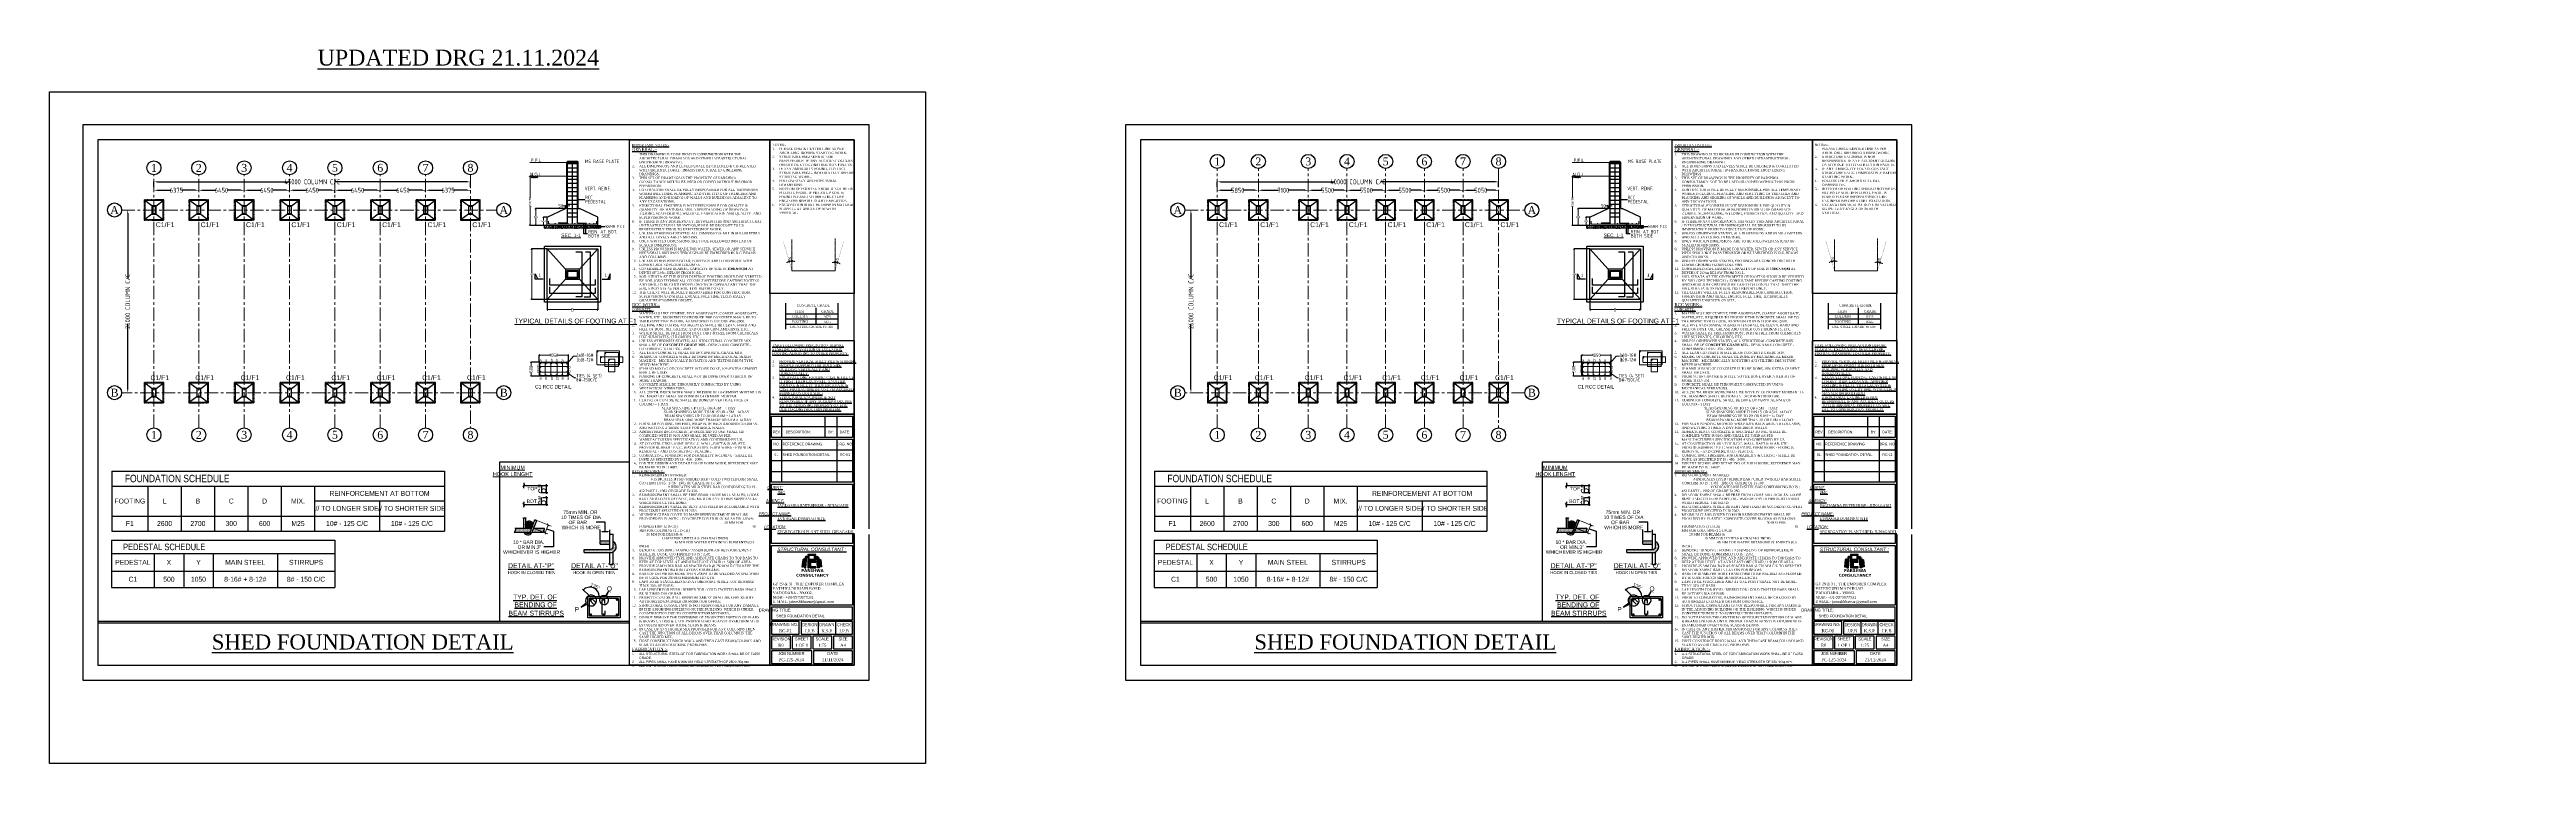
# Model space of a CAD drawing. Header units: millimetres. Extents: x 3470347 to 5996549, y -3470518 to 17149644.
# Drawn here: x 3832350 to 4184497, y 7151671 to 7253295 of the extents above; entities that cross this region are included whole.
import ezdxf
from ezdxf.enums import TextEntityAlignment as Align

# ---------------------------------------------------------------- set-up
doc = ezdxf.new("R2010")
doc.units = ezdxf.units.MM
doc.header["$MEASUREMENT"] = 0
doc.header["$PDMODE"] = 35
doc.header["$PDSIZE"] = -5
for name, pattern in [('$AUDIT_BAD_LTYPE8', [0]), ('ACAD_ISO02W100', [15, 12, -3]), ('ACAD_ISO03W100', [30, 12, -18]), ('CENTER', [50.8, 31.75, -6.35, 6.35, -6.35]), ('CENTER2', [1.125, 0.75, -0.125, 0.125, -0.125]), ('CENTERX2', [4, 2.5, -0.5, 0.5, -0.5]), ('DASHED2', [0.375, 0.25, -0.125]), ('HIDDEN', [0.375, 0.25, -0.125])]:
    doc.linetypes.add(name, pattern=pattern)
doc.layers.get('0').update_dxf_attribs({"linetype": 'CONTINUOUS', "lineweight": 25})
doc.layers.get('DEFPOINTS').update_dxf_attribs({"linetype": 'CONTINUOUS', "lineweight": 25})
for name, color, linetype, lineweight in [('6 TEXT', 7, 'CONTINUOUS', 25), ('BLOCK', 7, 'CONTINUOUS', 30), ('CENTER', 8, 'CENTER', 0), ('DIMENSION', 11, 'CONTINUOUS', 15), ('GB', 2, 'CONTINUOUS', 20), ('L4', 4, 'CONTINUOUS', 30), ('L5', 10, 'CONTINUOUS', 40), ('NOTE', 7, 'CONTINUOUS', 25), ('PV_TEXT_ROMANS', 7, 'CONTINUOUS', 0), ('rDIMension', 1, 'CONTINUOUS', 18), ('rPCC DASH', 9, 'HIDDEN', 15), ('rRCC 1', 3, 'CONTINUOUS', 25), ('rRCC 2', 40, 'CONTINUOUS', 15), ('rREINF 1', 1, 'CONTINUOUS', 25), ('rREINF 2', 4, 'CONTINUOUS', 25), ('SHEET', 7, 'CONTINUOUS', 15), ('TEXT3', 7, 'CONTINUOUS', 30), ('TEXT6', 6, 'CONTINUOUS', 50)]:
    doc.layers.add(name, color=color, linetype=linetype, lineweight=lineweight)
for name, color, linetype in [('CP', 2, 'CONTINUOUS'), ('GB PB', 1, 'CONTINUOUS'), ('GF-COL', 12, 'CONTINUOUS'), ('Grid', 44, 'CONTINUOUS'), ('S&T_HATCH', 7, 'CONTINUOUS'), ('see level', 2, 'CONTINUOUS'), ('SnT-CENTER2', 8, 'CENTER'), ('STR TEX', 4, 'CONTINUOUS'), ('YQ_AXIS', 4, 'CONTINUOUS')]:
    doc.layers.add(name, color=color, linetype=linetype)
doc.styles.add('Aerial', font='times.ttf')
doc.styles.add('Arial', font='arial.ttf', dxfattribs={"height": 0.2})
doc.styles.add('ARIAL NARROW', font='ARIALN.TTF')
doc.styles.add('DIM', font='geniso.shx', dxfattribs={"width": 0.85})
doc.styles.add('J.P', font='ARIALN.TTF')
doc.styles.add('JAINIL', font='times.ttf')
doc.styles.add('ROMANS', font='', dxfattribs={"width": 0.8})
doc.styles.get("Standard").update_dxf_attribs({"font": ''})
doc.styles.add('style1', font='arial.ttf', dxfattribs={"height": 8})
doc.styles.add('style2', font='arial.ttf', dxfattribs={"height": 20})
doc.styles.add('TEXT3', font='geniso.shx')
doc.styles.add('TEXT3 0.75NA', font='geniso.shx', dxfattribs={"width": 0.75})
doc.styles.add('YQ_DIM', font='ARCHS.SHX', dxfattribs={"width": 0.8, "bigfont": 'HZDX.SHX'})
doc.styles.get('ROMANS').set_extended_font_data('AR CENA')
doc.styles.get('Standard').set_extended_font_data('AR CENA')
doc.dimstyles.new('DSC2', dxfattribs={"dimtxt": 8, "dimasz": 3, "dimexe": 3, "dimexo": 2, "dimgap": 0.5, "dimtad": 1, "dimdec": 1, "dimzin": 3, "dimdsep": 46, "dimlunit": 4, "dimtxsty": 'style2', "dimblk": 'OBLIQUE', "dimcen": 1, "dimclrd": 45, "dimclre": 8, "dimclrt": 7, "dimadec": 0, "dimazin": 0, "dimtfac": 1, "dimtdec": 1, "dimtix": 1, "dimtmove": 1, "dimatfit": 3, "dimldrblk": 'OBLIQUE', "dimfxl": 1, "dimtolj": 1, "dimtzin": 0, "dimlwd": -1, "dimlwe": -1, "dimarcsym": 0})
doc.dimstyles.new('m-1', dxfattribs={"dimscale": 0, "dimtxt": 5, "dimasz": 3, "dimexe": 1.75, "dimexo": 1.75, "dimgap": 0.25, "dimtad": 1, "dimdec": 0, "dimzin": 3, "dimdsep": 46, "dimlunit": 4, "dimtxsty": 'Standard', "dimblk": 'ORIGIN', "dimcen": 3, "dimdle": 1.75, "dimclrd": 4, "dimclre": 7, "dimclrt": 7, "dimadec": 0, "dimazin": 0, "dimtfac": 1, "dimtdec": 0, "dimtofl": 0, "dimtmove": 2, "dimatfit": 3, "dimfxl": 1, "dimfrac": 1, "dimtolj": 1, "dimtzin": 0, "dimlwd": 5, "dimlwe": 5, "dimarcsym": 0})
doc.dimstyles.new('ST-100', dxfattribs={"dimscale": 100, "dimtxt": 7, "dimasz": 5, "dimexe": 0.18, "dimexo": 0.0625, "dimgap": 0.2, "dimtad": 0, "dimdec": 0, "dimzin": 0, "dimdsep": 46, "dimtxsty": 'DIM', "dimblk": 'OPEN90', "dimcen": 0.09, "dimclrd": 256, "dimclrt": 7, "dimadec": 0, "dimazin": 0, "dimtfac": 1, "dimtdec": 0, "dimtofl": 0, "dimtmove": 0, "dimatfit": 3, "dimldrblk": 'OPEN90', "dimfxl": 1, "dimtolj": 1, "dimtzin": 0, "dimlwd": -1, "dimarcsym": 0})
doc.dimstyles.new('ST-150', dxfattribs={"dimscale": 75, "dimtxt": 3, "dimasz": 2, "dimexe": 0.18, "dimexo": 0.0625, "dimgap": 0.2, "dimtad": 0, "dimdec": 0, "dimlfac": 2, "dimzin": 0, "dimdsep": 46, "dimtxsty": 'DIM', "dimblk": 'OPEN90', "dimcen": 0.09, "dimclrd": 256, "dimclrt": 7, "dimadec": 0, "dimazin": 0, "dimtfac": 1, "dimtdec": 0, "dimtofl": 0, "dimtmove": 0, "dimatfit": 3, "dimldrblk": 'OPEN90', "dimfxl": 1, "dimtolj": 1, "dimtzin": 0, "dimlwd": -1, "dimarcsym": 0})
doc.dimstyles.new('ST-25', dxfattribs={"dimscale": 100, "dimtxt": 2.5, "dimasz": 2, "dimexe": 0.18, "dimexo": 0.0625, "dimgap": 0.2, "dimtad": 0, "dimdec": 0, "dimlfac": 0.25, "dimzin": 0, "dimdsep": 46, "dimtxsty": 'DIM', "dimblk": 'OPEN90', "dimcen": 0.09, "dimclrd": 256, "dimclrt": 7, "dimadec": 0, "dimazin": 0, "dimtfac": 1, "dimtdec": 0, "dimtofl": 0, "dimtmove": 0, "dimatfit": 3, "dimldrblk": 'OPEN90', "dimfxl": 1, "dimtolj": 1, "dimtzin": 0, "dimlwd": -1, "dimarcsym": 0})
doc.dimstyles.get("Standard").update_dxf_attribs({"dimtxt": 0.18, "dimasz": 0.18, "dimexe": 0.18, "dimexo": 0.0625, "dimgap": 0.09, "dimtad": 0, "dimtih": 1, "dimtoh": 1, "dimdec": 4, "dimzin": 0, "dimdsep": 46, "dimtxsty": 'Standard', "dimcen": 0.09, "dimadec": 0, "dimazin": 0, "dimtfac": 1, "dimtdec": 4, "dimtofl": 0, "dimtmove": 2, "dimatfit": 3, "dimfxl": 1, "dimtolj": 1, "dimtzin": 0, "dimarcsym": 0})

# ---------------------------------------------------------------- blocks, each defined once
blk = doc.blocks.new('*T123')
at = {"layer": 'see level', "color": 0, "linetype": 'ByBlock', "lineweight": -2, "transparency": 16777216}
for p, q in [((0, 0), (31732, 0)), ((0, 0), (0, -6717)), ((31732, 0), (31732, -6717)), ((0, -1898), (31732, -1898)), ((6059, -1898), (6059, -6717)), ((10254, -1898), (10254, -6717)), ((14450, -1898), (14450, -6717)), ((23574, -1898), (23574, -6717)), ((0, -4393), (31732, -4393)), ((0, -6717), (31732, -6717))]:
    blk.add_line(p, q, dxfattribs=at)
at = {"layer": 'see level', "color": 0, "linetype": 'ByBlock', "transparency": 16777216, "style": 'ARIAL NARROW'}
for s, insert, char_height, width, attachment_point in [('PEDESTAL', (3029, -3146), 700, 5758.13, 5), ('     PEDESTAL SCHEDULE', (150, -949), 932.35, 31431.19, 4), ('X', (8156, -3146), 700, 3895.04, 5), ('Y', (12352, -3146), 700, 3895.04, 5), ('MAIN STEEL', (19012, -3146), 700, 8823.22, 5), ('STIRRUPS', (27653, -3146), 700, 7857.54, 5), ('C1', (3029, -5555), 700, 5758.13, 5), ('500', (8156, -5555), 700, 3895.04, 5), ('1050', (12352, -5555), 700, 3895.04, 5), ('8-16# + 8-12#', (19012, -5555), 700, 8823.22, 5), ('8# - 150 C/C', (27653, -5555), 700, 7857.54, 5)]:
    blk.add_mtext(s, dxfattribs=dict(at, insert=insert, char_height=char_height, width=width, attachment_point=attachment_point))
blk = doc.blocks.new('*T124')
at = {"layer": 'see level', "color": 0, "linetype": 'ByBlock', "lineweight": -2, "transparency": 16777216}
for p, q in [((0, 0), (47277, 0)), ((0, 0), (0, -8542)), ((47277, 0), (47277, -8542)), ((0, -2145), (47277, -2145)), ((5129, -2145), (5129, -8542)), ((9871, -2145), (9871, -8542)), ((14612, -2145), (14612, -8542)), ((19354, -2145), (19354, -8542)), ((24096, -2145), (24096, -8542)), ((28837, -2145), (28837, -8542)), ((0, -6408), (47277, -6408)), ((28837, -4233), (47277, -4233)), ((38057, -4233), (38057, -8542)), ((0, -8542), (47277, -8542))]:
    blk.add_line(p, q, dxfattribs=at)
at = {"layer": 'see level', "color": 0, "linetype": 'ByBlock', "transparency": 16777216, "style": 'ARIAL NARROW'}
for s, insert, char_height, width, attachment_point in [('     FOUNDATION SCHEDULE', (170, -1073), 1053.71, 46937.75, 4), ('REINFORCEMENT AT BOTTOM ', (38057, -3189), 700, 18100.27, 5), ('FOOTING', (2564, -4277), 700, 4789.29, 5), ('L', (7500, -4277), 700, 4402.02, 5), ('B', (12242, -4277), 700, 4402.02, 5), ('C', (16983, -4277), 700, 4402.02, 5), ('D', (21725, -4277), 700, 4402.02, 5), ('MIX.', (26467, -4277), 700, 4402.02, 5), ('// TO LONGER SIDE', (33447, -5321), 700, 8880.3, 5), ('// TO SHORTER SIDE', (42667, -5321), 700, 8880.3, 5), ('F1', (2564, -7475), 700, 4789.29, 5), ('2600', (7500, -7475), 700, 4402.02, 5), ('2700', (12242, -7475), 700, 4402.02, 5), ('300', (16983, -7475), 700, 4402.02, 5), ('600', (21725, -7475), 700, 4402.02, 5), ('M25', (26467, -7475), 700, 4402.02, 5), ('10# - 125 C/C', (33447, -7475), 700, 8919.42, 5), ('10# - 125 C/C', (42667, -7475), 700, 8919.42, 5)]:
    blk.add_mtext(s, dxfattribs=dict(at, insert=insert, char_height=char_height, width=width, attachment_point=attachment_point))
blk = doc.blocks.new('*D114')
at = {"layer": 'DEFPOINTS', "color": 0}
for p in [(3843462, 7230449), (3843462, 7204449), (3843462, 7204449)]:
    blk.add_point(p, dxfattribs=at)
at = {"layer": 'GB PB'}
for p, q in [((3843462, 7229949), (3843462, 7220682)), ((3843462, 7204949), (3843462, 7214216))]:
    blk.add_line(p, q, dxfattribs=at)
at = {"layer": 'GB PB', "color": 0, "lineweight": -2}
for p, q in [((3843469, 7230449), (3843480, 7230449)), ((3843469, 7204449), (3843480, 7204449))]:
    blk.add_line(p, q, dxfattribs=at)
at = {"layer": 'GB PB'}
for points in [[(3843546, 7229949), (3843379, 7229949), (3843462, 7230449)], [(3843379, 7204949), (3843546, 7204949), (3843462, 7204449)]]:
    blk.add_solid(points, dxfattribs=at)
at = {"layer": 'GB PB', "color": 7, "insert": (3843462, 7217449), "char_height": 700, "attachment_point": 5, "rotation": 90, "style": 'DIM'}
blk.add_mtext('\\A1;26000 COLUMN C/C', dxfattribs=at)
blk = doc.blocks.new('_Open90')
at = {"color": 0, "linetype": 'ByBlock', "lineweight": -2}
for p, q in [((0, 0), (-1, 0)), ((-0.5, 0.5), (0, 0)), ((0, 0), (-0.5, -0.5))]:
    blk.add_line(p, q, dxfattribs=at)
blk = doc.blocks.new('*D115')
at = {"layer": 'DEFPOINTS', "color": 0}
for p in [(3847194, 7233258), (3853569, 7233258), (3853569, 7233258)]:
    blk.add_point(p, dxfattribs=at)
at = {"layer": 'GB PB', "color": 0, "lineweight": -2}
for p, q in [((3847194, 7233264), (3847194, 7233276)), ((3853569, 7233264), (3853569, 7233276))]:
    blk.add_line(p, q, dxfattribs=at)
at = {"layer": 'GB PB'}
for p, q in [((3847694, 7233258), (3849617, 7233258)), ((3853069, 7233258), (3851145, 7233258))]:
    blk.add_line(p, q, dxfattribs=at)
for points in [[(3847694, 7233341), (3847694, 7233174), (3847194, 7233258)], [(3853069, 7233174), (3853069, 7233341), (3853569, 7233258)]]:
    blk.add_solid(points, dxfattribs=at)
at = {"layer": 'GB PB', "color": 7, "insert": (3850381, 7233258), "char_height": 700, "attachment_point": 5, "style": 'DIM'}
blk.add_mtext('\\A1;6375', dxfattribs=at)
blk = doc.blocks.new('*D116')
at = {"layer": 'DEFPOINTS', "color": 0}
for p in [(3853569, 7233258), (3860019, 7233258), (3860019, 7233208)]:
    blk.add_point(p, dxfattribs=at)
at = {"layer": 'GB PB', "color": 0, "lineweight": -2}
for p, q in [((3853569, 7233264), (3853569, 7233276)), ((3860019, 7233214), (3860019, 7233276))]:
    blk.add_line(p, q, dxfattribs=at)
at = {"layer": 'GB PB'}
for p, q in [((3854069, 7233258), (3856000, 7233258)), ((3859519, 7233258), (3857587, 7233258))]:
    blk.add_line(p, q, dxfattribs=at)
for points in [[(3854069, 7233341), (3854069, 7233174), (3853569, 7233258)], [(3859519, 7233174), (3859519, 7233341), (3860019, 7233258)]]:
    blk.add_solid(points, dxfattribs=at)
at = {"layer": 'GB PB', "color": 7, "insert": (3856794, 7233258), "char_height": 700, "attachment_point": 5, "style": 'DIM'}
blk.add_mtext('\\A1;6450', dxfattribs=at)
blk = doc.blocks.new('*D117')
at = {"layer": 'DEFPOINTS', "color": 0}
for p in [(3860019, 7233208), (3866469, 7233258), (3866469, 7233084)]:
    blk.add_point(p, dxfattribs=at)
at = {"layer": 'GB PB', "color": 0, "lineweight": -2}
for p, q in [((3860019, 7233214), (3860019, 7233276)), ((3866469, 7233091), (3866469, 7233276))]:
    blk.add_line(p, q, dxfattribs=at)
at = {"layer": 'GB PB'}
for p, q in [((3860519, 7233258), (3862450, 7233258)), ((3865969, 7233258), (3864037, 7233258))]:
    blk.add_line(p, q, dxfattribs=at)
for points in [[(3860519, 7233341), (3860519, 7233174), (3860019, 7233258)], [(3865969, 7233174), (3865969, 7233341), (3866469, 7233258)]]:
    blk.add_solid(points, dxfattribs=at)
at = {"layer": 'GB PB', "color": 7, "insert": (3863244, 7233258), "char_height": 700, "attachment_point": 5, "style": 'DIM'}
blk.add_mtext('\\A1;6450', dxfattribs=at)
blk = doc.blocks.new('*D118')
at = {"layer": 'DEFPOINTS', "color": 0}
for p in [(3872919, 7233258), (3866469, 7233084), (3872919, 7232886)]:
    blk.add_point(p, dxfattribs=at)
at = {"layer": 'GB PB', "color": 0, "lineweight": -2}
for p, q in [((3866469, 7233091), (3866469, 7233276)), ((3872919, 7232893), (3872919, 7233276))]:
    blk.add_line(p, q, dxfattribs=at)
at = {"layer": 'GB PB'}
for p, q in [((3866969, 7233258), (3868900, 7233258)), ((3872419, 7233258), (3870487, 7233258))]:
    blk.add_line(p, q, dxfattribs=at)
for points in [[(3866969, 7233341), (3866969, 7233174), (3866469, 7233258)], [(3872419, 7233174), (3872419, 7233341), (3872919, 7233258)]]:
    blk.add_solid(points, dxfattribs=at)
at = {"layer": 'GB PB', "color": 7, "insert": (3869694, 7233258), "char_height": 700, "attachment_point": 5, "style": 'DIM'}
blk.add_mtext('\\A1;6450', dxfattribs=at)
blk = doc.blocks.new('*D119')
at = {"layer": 'DEFPOINTS', "color": 0}
for p in [(3879369, 7233258), (3872919, 7232886), (3879369, 7233045)]:
    blk.add_point(p, dxfattribs=at)
at = {"layer": 'GB PB', "color": 0, "lineweight": -2}
for p, q in [((3872919, 7232893), (3872919, 7233276)), ((3879369, 7233051), (3879369, 7233276))]:
    blk.add_line(p, q, dxfattribs=at)
at = {"layer": 'GB PB'}
for p, q in [((3873419, 7233258), (3875350, 7233258)), ((3878869, 7233258), (3876937, 7233258))]:
    blk.add_line(p, q, dxfattribs=at)
for points in [[(3873419, 7233341), (3873419, 7233174), (3872919, 7233258)], [(3878869, 7233174), (3878869, 7233341), (3879369, 7233258)]]:
    blk.add_solid(points, dxfattribs=at)
at = {"layer": 'GB PB', "color": 7, "insert": (3876144, 7233258), "char_height": 700, "attachment_point": 5, "style": 'DIM'}
blk.add_mtext('\\A1;6450', dxfattribs=at)
blk = doc.blocks.new('*D120')
at = {"layer": 'DEFPOINTS', "color": 0}
for p in [(3885819, 7233258), (3879369, 7233045), (3885819, 7233045)]:
    blk.add_point(p, dxfattribs=at)
at = {"layer": 'GB PB', "color": 0, "lineweight": -2}
for p, q in [((3879369, 7233051), (3879369, 7233276)), ((3885819, 7233051), (3885819, 7233276))]:
    blk.add_line(p, q, dxfattribs=at)
at = {"layer": 'GB PB'}
for p, q in [((3879869, 7233258), (3881800, 7233258)), ((3885319, 7233258), (3883387, 7233258))]:
    blk.add_line(p, q, dxfattribs=at)
for points in [[(3879869, 7233341), (3879869, 7233174), (3879369, 7233258)], [(3885319, 7233174), (3885319, 7233341), (3885819, 7233258)]]:
    blk.add_solid(points, dxfattribs=at)
at = {"layer": 'GB PB', "color": 7, "insert": (3882594, 7233258), "char_height": 700, "attachment_point": 5, "style": 'DIM'}
blk.add_mtext('\\A1;6450', dxfattribs=at)
blk = doc.blocks.new('*D121')
at = {"layer": 'DEFPOINTS', "color": 0}
for p in [(3892194, 7233258), (3892194, 7233164), (3885819, 7233045)]:
    blk.add_point(p, dxfattribs=at)
at = {"layer": 'GB PB', "color": 0, "lineweight": -2}
for p, q in [((3885819, 7233051), (3885819, 7233276)), ((3892194, 7233170), (3892194, 7233276))]:
    blk.add_line(p, q, dxfattribs=at)
at = {"layer": 'GB PB'}
for p, q in [((3886319, 7233258), (3888242, 7233258)), ((3891694, 7233258), (3889770, 7233258))]:
    blk.add_line(p, q, dxfattribs=at)
for points in [[(3886319, 7233341), (3886319, 7233174), (3885819, 7233258)], [(3891694, 7233174), (3891694, 7233341), (3892194, 7233258)]]:
    blk.add_solid(points, dxfattribs=at)
at = {"layer": 'GB PB', "color": 7, "insert": (3889006, 7233258), "char_height": 700, "attachment_point": 5, "style": 'DIM'}
blk.add_mtext('\\A1;6375', dxfattribs=at)
blk = doc.blocks.new('*D122')
at = {"layer": 'DEFPOINTS', "color": 0}
for p in [(3847194, 7233727), (3892194, 7234458), (3892194, 7233727)]:
    blk.add_point(p, dxfattribs=at)
at = {"layer": 'GB PB', "color": 0, "lineweight": -2}
for p, q in [((3847194, 7233733), (3847194, 7234476)), ((3892194, 7233733), (3892194, 7234476))]:
    blk.add_line(p, q, dxfattribs=at)
at = {"layer": 'GB PB'}
for p, q in [((3847694, 7234458), (3866431, 7234458)), ((3891694, 7234458), (3872956, 7234458))]:
    blk.add_line(p, q, dxfattribs=at)
for points in [[(3847694, 7234541), (3847694, 7234375), (3847194, 7234458)], [(3891694, 7234375), (3891694, 7234541), (3892194, 7234458)]]:
    blk.add_solid(points, dxfattribs=at)
at = {"layer": 'GB PB', "color": 7, "insert": (3869694, 7234458), "char_height": 700, "attachment_point": 5, "style": 'DIM'}
blk.add_mtext('\\A1;45000 COLUMN C/C', dxfattribs=at)
blk = doc.blocks.new('*D125')
at = {"layer": 'DEFPOINTS', "color": 0}
for p in [(3901950, 7208793), (3900807, 7206793), (3901950, 7206793)]:
    blk.add_point(p, dxfattribs=at)
at = {"layer": 'rDIMension', "color": 0, "lineweight": -2}
for p, q in [((3901944, 7208793), (3900789, 7208793)), ((3901944, 7206793), (3900789, 7206793))]:
    blk.add_line(p, q, dxfattribs=at)
at = {"layer": 'rDIMension'}
for p, q in [((3900807, 7208593), (3900807, 7208196)), ((3900807, 7206993), (3900807, 7207391))]:
    blk.add_line(p, q, dxfattribs=at)
at = {"layer": 'rDIMension', "xscale": 200, "yscale": 200, "zscale": 200}
for p, rotation in [((3900807, 7208793), 90), ((3900807, 7206793), 270)]:
    blk.add_blockref('_Open90', p, dxfattribs=dict(at, rotation=rotation))
at = {"layer": 'rDIMension', "color": 7, "insert": (3900807, 7207793), "char_height": 500, "attachment_point": 5, "rotation": 90, "style": 'DIM'}
blk.add_mtext('\\A1;500', dxfattribs=at)
blk = doc.blocks.new('*D126')
at = {"layer": 'DEFPOINTS', "color": 0}
for p in [(3901950, 7208793), (3906151, 7209774), (3906151, 7208793)]:
    blk.add_point(p, dxfattribs=at)
at = {"layer": 'rDIMension', "color": 0, "lineweight": -2}
for p, q in [((3901950, 7208800), (3901950, 7209792)), ((3906151, 7208800), (3906151, 7209792))]:
    blk.add_line(p, q, dxfattribs=at)
at = {"layer": 'rDIMension'}
for p, q in [((3902150, 7209774), (3903542, 7209774)), ((3905951, 7209774), (3904560, 7209774))]:
    blk.add_line(p, q, dxfattribs=at)
at = {"layer": 'rDIMension', "xscale": 200, "yscale": 200, "zscale": 200, "rotation": 180}
blk.add_blockref('_Open90', (3901950, 7209774), dxfattribs=at)
at = {"layer": 'rDIMension', "xscale": 200, "yscale": 200, "zscale": 200}
blk.add_blockref('_Open90', (3906151, 7209774), dxfattribs=at)
at = {"layer": 'rDIMension', "color": 7, "insert": (3904051, 7209774), "char_height": 500, "attachment_point": 5, "style": 'DIM'}
blk.add_mtext('\\A1;1050', dxfattribs=at)
blk = doc.blocks.new('_Origin')
at = {"color": 0, "linetype": 'ByBlock', "lineweight": -2}
blk.add_line((0, 0), (-1, 0), dxfattribs=at)
blk.add_circle((0, 0), 0.5, dxfattribs=at)
blk = doc.blocks.new('*D528')
at = {"color": 4, "linetype": 'CENTER2', "lineweight": 5}
for start, end in [(114.7514, 123.2577), (90, 106.245), (72.9873, 81.4937)]:
    blk.add_arc((21.3, 0.1), 20.2, start, end, dxfattribs=at)
at = {"layer": 'DEFPOINTS', "color": 0}
for p in [(3.5, 61), (21.3, 65.4), (18.9, 20.2), (21.3, 0.1), (21.3, 0.1)]:
    blk.add_point(p, dxfattribs=at)
at = {"color": 4, "lineweight": 5, "xscale": 3, "yscale": 3, "zscale": 3}
for p, rotation in [((15.6, 19.5), 20.49819837398923), ((21.3, 20.3), 175.7468316595615)]:
    blk.add_blockref('_Origin', p, dxfattribs=dict(at, rotation=rotation))
at = {"color": 7, "lineweight": 0, "insert": (17.6, 26), "char_height": 5, "attachment_point": 5, "rotation": 8.1225}
blk.add_mtext('30', dxfattribs=at)
blk = doc.blocks.new('*D529')
at = {"color": 4, "linetype": 'CENTER2', "lineweight": 5}
for start, end in [(99.663, 109.3259), (73.755, 90), (54.4291, 64.092)]:
    blk.add_arc((111.5, 0.1), 17.8, start, end, dxfattribs=at)
at = {"layer": 'DEFPOINTS', "color": 0}
for p in [(111.5, 67.3), (129.3, 61), (111.5, 0.1), (111.5, 0.1), (113.5, 17.8)]:
    blk.add_point(p, dxfattribs=at)
at = {"color": 4, "lineweight": 5, "xscale": 3, "yscale": 3, "zscale": 3}
for p, rotation in [((111.5, 17.9), 4.831477968994831), ((116.5, 17.2), 158.9234919974293)]:
    blk.add_blockref('_Origin', p, dxfattribs=dict(at, rotation=rotation))
at = {"color": 7, "lineweight": 0, "insert": (114.9, 23.6), "char_height": 5, "attachment_point": 5, "rotation": 351.8775}
blk.add_mtext('30', dxfattribs=at)
blk = doc.blocks.new('Q')
at = {"linetype": 'Continuous', "ltscale": 0.5}
h = blk.add_hatch(color=10, dxfattribs=at)
h.dxf.hatch_style = 1
h.paths.add_polyline_path([(7.9, 17.3), (7.3, 9.8), (8.4, 9.6), (9, 17.8)])
h.paths.add_polyline_path([(17.1, 17.3), (17.7, 9.8), (16.6, 9.6), (16, 17.8)])
h = blk.add_hatch(color=152, dxfattribs=at)
h.dxf.hatch_style = 1
h.paths.add_polyline_path([(9.8, 19.2), (9.8, 9.8), (10.5, 9.8), (10.5, 15), (15.2, 15), (15.2, 19.2)])
h.paths.add_polyline_path([(10.5, 18.5), (10.5, 15.7), (14.4, 15.7), (14.4, 18.5)], flags=16)
h = blk.add_hatch(color=152, dxfattribs=at)
h.dxf.hatch_style = 1
h.paths.add_polyline_path([(6.1, 15.4), (5.5, 10.5), (6.7, 10.3), (7.3, 16)])
h.paths.add_polyline_path([(18.9, 15.4), (19.4, 10.5), (18.3, 10.3), (17.7, 16)])
h = blk.add_hatch(color=152, dxfattribs=at)
h.dxf.hatch_style = 1
h.paths.add_polyline_path([(11.2, 14.4), (11.2, 9.8), (15.2, 9.8), (15.2, 10.5), (11.9, 10.5), (11.9, 13.7), (15.2, 13.7), (15.2, 14.4)])
at = {"color": 10, "linetype": 'Continuous'}
for points in [[(7.9, 17.3), (7.3, 9.8), (8.4, 9.6), (9, 17.8), (7.9, 17.3)], [(17.1, 17.3), (17.7, 9.8), (16.6, 9.6), (16, 17.8), (17.1, 17.3)]]:
    blk.add_lwpolyline(points, dxfattribs=at)
at = {"color": 152, "linetype": 'Continuous'}
for points in [[(9.8, 19.2), (9.8, 9.8), (10.5, 9.8), (10.5, 15), (15.2, 15), (15.2, 19.2), (9.8, 19.2)], [(10.5, 18.5), (10.5, 15.7), (14.4, 15.7), (14.4, 18.5), (10.5, 18.5)], [(6.1, 15.4), (5.5, 10.5), (6.7, 10.3), (7.3, 16), (6.1, 15.4)], [(11.2, 14.4), (11.2, 9.8), (15.2, 9.8), (15.2, 10.5), (11.9, 10.5), (11.9, 13.7), (15.2, 13.7), (15.2, 14.4), (11.2, 14.4)], [(18.9, 15.4), (19.4, 10.5), (18.3, 10.3), (17.7, 16), (18.9, 15.4)]]:
    blk.add_lwpolyline(points, dxfattribs=at)
at = {"linetype": 'Continuous', "insert": (1.3, 8.8), "char_height": 2, "attachment_point": 1}
blk.add_mtext_dynamic_manual_height_columns('\\pxqc;{\\fVerdana|b1|i0|c0|p34;\\C152;PARSHWA\\PCONSULTANCY }', width=23.282, gutter_width=1, heights=[6.3], dxfattribs=at)
blk = doc.blocks.new('_Oblique')
at = {"color": 0, "linetype": 'ACAD_ISO02W100', "lineweight": -2}
blk.add_line((-0.5, -0.5), (0.5, 0.5), dxfattribs=at)
blk = doc.blocks.new('*D515')
at = {"color": 8, "ltscale": 0.5}
for p, q in [((344277.7, 142366.1), (344293.1, 142366.1)), ((344279.7, 142348.1), (344293.1, 142348.1))]:
    blk.add_line(p, q, dxfattribs=at)
at = {"color": 45, "ltscale": 0.5}
for p, q in [((344290.1, 142366.1), (344290.1, 142369.1)), ((344290.1, 142348.1), (344290.1, 142366.1)), ((344290.1, 142348.1), (344290.1, 142345.1))]:
    blk.add_line(p, q, dxfattribs=at)
at = {"layer": 'DEFPOINTS', "color": 0}
for p in [(344275.7, 142366.1), (344290.1, 142366.1), (344277.7, 142348.1)]:
    blk.add_point(p, dxfattribs=at)
at = {"color": 45, "xscale": 3, "yscale": 3, "zscale": 3}
for p, rotation in [((344290.1, 142366.1), 270), ((344290.1, 142348.1), 90)]:
    blk.add_blockref('_Oblique', p, dxfattribs=dict(at, rotation=rotation))
at = {"color": 7, "insert": (344279.4, 142357.1), "char_height": 20, "attachment_point": 5, "rotation": 90, "style": 'style2'}
blk.add_mtext('\\A1;6"', dxfattribs=at)
blk = doc.blocks.new('*D516')
at = {"color": 8, "ltscale": 0.5}
for p, q in [((344277.7, 142317.7), (344293.1, 142317.7)), ((344279.7, 142335.7), (344293.1, 142335.7))]:
    blk.add_line(p, q, dxfattribs=at)
at = {"color": 45, "ltscale": 0.5}
for p, q in [((344290.1, 142335.7), (344290.1, 142338.7)), ((344290.1, 142335.7), (344290.1, 142317.7)), ((344290.1, 142317.7), (344290.1, 142314.7))]:
    blk.add_line(p, q, dxfattribs=at)
at = {"layer": 'DEFPOINTS', "color": 0}
for p in [(344275.7, 142317.7), (344277.7, 142335.7), (344290.1, 142317.7)]:
    blk.add_point(p, dxfattribs=at)
at = {"color": 45, "xscale": 3, "yscale": 3, "zscale": 3}
for p, rotation in [((344290.1, 142335.7), 270), ((344290.1, 142317.7), 90)]:
    blk.add_blockref('_Oblique', p, dxfattribs=dict(at, rotation=rotation))
at = {"color": 7, "insert": (344279.4, 142326.7), "char_height": 20, "attachment_point": 5, "rotation": 90, "style": 'style2'}
blk.add_mtext('\\A1;6"', dxfattribs=at)
blk = doc.blocks.new('*D127')
at = {"layer": 'DEFPOINTS', "color": 0}
for p in [(3900658, 7235284), (3901070, 7235284), (3902698, 7228245)]:
    blk.add_point(p, dxfattribs=at)
at = {"layer": 'rDIMension', "color": 0, "lineweight": -2}
for p, q in [((3901064, 7235284), (3900640, 7235284)), ((3902692, 7228245), (3900640, 7228245))]:
    blk.add_line(p, q, dxfattribs=at)
at = {"layer": 'rDIMension'}
for p, q in [((3900658, 7235084), (3900658, 7232227)), ((3900658, 7228445), (3900658, 7230969))]:
    blk.add_line(p, q, dxfattribs=at)
at = {"layer": 'rDIMension', "xscale": 200, "yscale": 200, "zscale": 200}
for p, rotation in [((3900658, 7235284), 90), ((3900658, 7228245), 270)]:
    blk.add_blockref('_Open90', p, dxfattribs=dict(at, rotation=rotation))
at = {"layer": 'rDIMension', "color": 7, "insert": (3900658, 7231598), "char_height": 500, "attachment_point": 5, "rotation": 90, "style": 'DIM'}
blk.add_mtext('\\A1;\\H0.66667x;2000MM', dxfattribs=at)
blk = doc.blocks.new('*D128')
at = {"layer": 'DEFPOINTS', "color": 0}
for p in [(3905698, 7231053), (3905698, 7230645), (3905898, 7230645)]:
    blk.add_point(p, dxfattribs=at)
at = {"layer": 'rDIMension'}
for p, q in [((3905498, 7231053), (3905298, 7231053)), ((3906098, 7231053), (3906298, 7231053))]:
    blk.add_line(p, q, dxfattribs=at)
at = {"layer": 'rDIMension', "color": 0, "lineweight": -2}
for p, q in [((3905698, 7230651), (3905698, 7231071)), ((3905898, 7230651), (3905898, 7231071))]:
    blk.add_line(p, q, dxfattribs=at)
at = {"layer": 'rDIMension', "xscale": 200, "yscale": 200, "zscale": 200}
blk.add_blockref('_Open90', (3905698, 7231053), dxfattribs=at)
at = {"layer": 'rDIMension', "xscale": 200, "yscale": 200, "zscale": 200, "rotation": 180}
blk.add_blockref('_Open90', (3905898, 7231053), dxfattribs=at)
at = {"layer": 'rDIMension', "color": 7, "insert": (3905044, 7231053), "char_height": 500, "attachment_point": 5, "style": 'DIM'}
blk.add_mtext('\\A1;50', dxfattribs=at)
blk = doc.blocks.new('*D129')
at = {"layer": 'DEFPOINTS', "color": 0}
for p in [(3902578, 7229445), (3903098, 7229445), (3903098, 7228245)]:
    blk.add_point(p, dxfattribs=at)
at = {"layer": 'rDIMension', "color": 0, "lineweight": -2}
for p, q in [((3903092, 7229445), (3902560, 7229445)), ((3903092, 7228245), (3902560, 7228245))]:
    blk.add_line(p, q, dxfattribs=at)
at = {"layer": 'rDIMension'}
for p, q in [((3902578, 7229245), (3902578, 7228950)), ((3902578, 7228445), (3902578, 7228740))]:
    blk.add_line(p, q, dxfattribs=at)
at = {"layer": 'rDIMension', "xscale": 200, "yscale": 200, "zscale": 200}
for p, rotation in [((3902578, 7229445), 90), ((3902578, 7228245), 270)]:
    blk.add_blockref('_Open90', p, dxfattribs=dict(at, rotation=rotation))
at = {"layer": 'rDIMension', "color": 7, "insert": (3902578, 7228845), "char_height": 500, "attachment_point": 5, "rotation": 90, "style": 'DIM'}
blk.add_mtext('\\A1;C', dxfattribs=at)
blk = doc.blocks.new('*D130')
at = {"layer": 'DEFPOINTS', "color": 0}
for p in [(3901467, 7230645), (3905698, 7230645), (3902698, 7228245)]:
    blk.add_point(p, dxfattribs=at)
at = {"layer": 'rDIMension', "color": 0, "lineweight": -2}
for p, q in [((3905692, 7230645), (3901449, 7230645)), ((3902692, 7228245), (3901449, 7228245))]:
    blk.add_line(p, q, dxfattribs=at)
at = {"layer": 'rDIMension'}
for p, q in [((3901467, 7230445), (3901467, 7229571)), ((3901467, 7228445), (3901467, 7229319))]:
    blk.add_line(p, q, dxfattribs=at)
at = {"layer": 'rDIMension', "xscale": 200, "yscale": 200, "zscale": 200}
for p, rotation in [((3901467, 7230645), 90), ((3901467, 7228245), 270)]:
    blk.add_blockref('_Open90', p, dxfattribs=dict(at, rotation=rotation))
at = {"layer": 'rDIMension', "color": 7, "insert": (3901467, 7229445), "char_height": 500, "attachment_point": 5, "rotation": 90, "style": 'DIM'}
blk.add_mtext('\\A1;D', dxfattribs=at)
blk = doc.blocks.new('*D131')
at = {"layer": 'DEFPOINTS', "color": 0}
for p in [(3903098, 7224911), (3900898, 7217711), (3903098, 7217711)]:
    blk.add_point(p, dxfattribs=at)
at = {"layer": 'rDIMension', "color": 0, "lineweight": -2}
for p, q in [((3903092, 7224911), (3900880, 7224911)), ((3903092, 7217711), (3900880, 7217711))]:
    blk.add_line(p, q, dxfattribs=at)
at = {"layer": 'rDIMension'}
for p, q in [((3900898, 7224711), (3900898, 7221416)), ((3900898, 7217911), (3900898, 7221206))]:
    blk.add_line(p, q, dxfattribs=at)
at = {"layer": 'rDIMension', "xscale": 200, "yscale": 200, "zscale": 200}
for p, rotation in [((3900898, 7224911), 90), ((3900898, 7217711), 270)]:
    blk.add_blockref('_Open90', p, dxfattribs=dict(at, rotation=rotation))
at = {"layer": 'rDIMension', "color": 7, "insert": (3900898, 7221311), "char_height": 500, "attachment_point": 5, "rotation": 90, "style": 'DIM'}
blk.add_mtext('\\A1;L', dxfattribs=at)
blk = doc.blocks.new('*D132')
at = {"layer": 'DEFPOINTS', "color": 0}
for p in [(3903098, 7217711), (3910298, 7217711), (3910298, 7216269)]:
    blk.add_point(p, dxfattribs=at)
at = {"layer": 'rDIMension', "color": 0, "lineweight": -2}
for p, q in [((3903098, 7217705), (3903098, 7216251)), ((3910298, 7217705), (3910298, 7216251))]:
    blk.add_line(p, q, dxfattribs=at)
at = {"layer": 'rDIMension'}
for p, q in [((3903298, 7216269), (3906572, 7216269)), ((3910098, 7216269), (3906825, 7216269))]:
    blk.add_line(p, q, dxfattribs=at)
at = {"layer": 'rDIMension', "xscale": 200, "yscale": 200, "zscale": 200, "rotation": 180}
blk.add_blockref('_Open90', (3903098, 7216269), dxfattribs=at)
at = {"layer": 'rDIMension', "xscale": 200, "yscale": 200, "zscale": 200}
blk.add_blockref('_Open90', (3910298, 7216269), dxfattribs=at)
at = {"layer": 'rDIMension', "color": 7, "insert": (3906698, 7216269), "char_height": 500, "attachment_point": 5, "style": 'DIM'}
blk.add_mtext('\\A1;B', dxfattribs=at)
blk = doc.blocks.new('SMH-1')
at = {"layer": 'L4'}
for points in [[(0, 0), (815, 0), (815, 535)], [(815, 535), (546, 0)]]:
    blk.add_lwpolyline(points, dxfattribs=at)
at = {"layer": 'TEXT6', "style": 'ROMANS', "width": 0.85}
blk.add_attdef('SEC', text='', height=300, dxfattribs=at).set_placement((346, 410), align=Align.MIDDLE_CENTER)
blk = doc.blocks.new('*D133')
at = {"layer": 'DEFPOINTS', "color": 0}
for p in [(3994627, 7230449), (3994627, 7204449), (3994627, 7204449)]:
    blk.add_point(p, dxfattribs=at)
at = {"layer": 'GB PB'}
for p, q in [((3994627, 7229949), (3994627, 7220682)), ((3994627, 7204949), (3994627, 7214216))]:
    blk.add_line(p, q, dxfattribs=at)
at = {"layer": 'GB PB', "color": 0, "lineweight": -2}
for p, q in [((3994633, 7230449), (3994645, 7230449)), ((3994633, 7204449), (3994645, 7204449))]:
    blk.add_line(p, q, dxfattribs=at)
at = {"layer": 'GB PB'}
for points in [[(3994710, 7229949), (3994543, 7229949), (3994627, 7230449)], [(3994543, 7204949), (3994710, 7204949), (3994627, 7204449)]]:
    blk.add_solid(points, dxfattribs=at)
at = {"layer": 'GB PB', "color": 7, "insert": (3994627, 7217449), "char_height": 700, "attachment_point": 5, "rotation": 90, "style": 'DIM'}
blk.add_mtext('\\A1;26000 COLUMN C/C', dxfattribs=at)
blk = doc.blocks.new('*D134')
at = {"layer": 'DEFPOINTS', "color": 0}
for p in [(3998358, 7233258), (4004208, 7233258), (4004208, 7233258)]:
    blk.add_point(p, dxfattribs=at)
at = {"layer": 'GB PB', "color": 0, "lineweight": -2}
for p, q in [((3998358, 7233264), (3998358, 7233276)), ((4004208, 7233264), (4004208, 7233276))]:
    blk.add_line(p, q, dxfattribs=at)
at = {"layer": 'GB PB'}
for p, q in [((3998858, 7233258), (4000519, 7233258)), ((4003708, 7233258), (4002047, 7233258))]:
    blk.add_line(p, q, dxfattribs=at)
for points in [[(3998858, 7233341), (3998858, 7233174), (3998358, 7233258)], [(4003708, 7233174), (4003708, 7233341), (4004208, 7233258)]]:
    blk.add_solid(points, dxfattribs=at)
at = {"layer": 'GB PB', "color": 7, "insert": (4001283, 7233258), "char_height": 700, "attachment_point": 5, "style": 'DIM'}
blk.add_mtext('\\A1;5850', dxfattribs=at)
blk = doc.blocks.new('*D135')
at = {"layer": 'DEFPOINTS', "color": 0}
for p in [(4004208, 7233258), (4011308, 7233258), (4011308, 7233208)]:
    blk.add_point(p, dxfattribs=at)
at = {"layer": 'GB PB', "color": 0, "lineweight": -2}
for p, q in [((4004208, 7233264), (4004208, 7233276)), ((4011308, 7233214), (4011308, 7233276))]:
    blk.add_line(p, q, dxfattribs=at)
at = {"layer": 'GB PB'}
for p, q in [((4004708, 7233258), (4007053, 7233258)), ((4010808, 7233258), (4008462, 7233258))]:
    blk.add_line(p, q, dxfattribs=at)
for points in [[(4004708, 7233341), (4004708, 7233174), (4004208, 7233258)], [(4010808, 7233174), (4010808, 7233341), (4011308, 7233258)]]:
    blk.add_solid(points, dxfattribs=at)
at = {"layer": 'GB PB', "color": 7, "insert": (4007758, 7233258), "char_height": 700, "attachment_point": 5, "style": 'DIM'}
blk.add_mtext('\\A1;7100', dxfattribs=at)
blk = doc.blocks.new('*D136')
at = {"layer": 'DEFPOINTS', "color": 0}
for p in [(4011308, 7233208), (4016808, 7233258), (4016808, 7233084)]:
    blk.add_point(p, dxfattribs=at)
at = {"layer": 'GB PB', "color": 0, "lineweight": -2}
for p, q in [((4011308, 7233214), (4011308, 7233276)), ((4016808, 7233091), (4016808, 7233276))]:
    blk.add_line(p, q, dxfattribs=at)
at = {"layer": 'GB PB'}
for p, q in [((4011808, 7233258), (4013294, 7233258)), ((4016308, 7233258), (4014822, 7233258))]:
    blk.add_line(p, q, dxfattribs=at)
for points in [[(4011808, 7233341), (4011808, 7233174), (4011308, 7233258)], [(4016308, 7233174), (4016308, 7233341), (4016808, 7233258)]]:
    blk.add_solid(points, dxfattribs=at)
at = {"layer": 'GB PB', "color": 7, "insert": (4014058, 7233258), "char_height": 700, "attachment_point": 5, "style": 'DIM'}
blk.add_mtext('\\A1;5500', dxfattribs=at)
blk = doc.blocks.new('*D137')
at = {"layer": 'DEFPOINTS', "color": 0}
for p in [(4022308, 7233258), (4016808, 7233084), (4022308, 7232886)]:
    blk.add_point(p, dxfattribs=at)
at = {"layer": 'GB PB', "color": 0, "lineweight": -2}
for p, q in [((4016808, 7233091), (4016808, 7233276)), ((4022308, 7232893), (4022308, 7233276))]:
    blk.add_line(p, q, dxfattribs=at)
at = {"layer": 'GB PB'}
for p, q in [((4017308, 7233258), (4018794, 7233258)), ((4021808, 7233258), (4020322, 7233258))]:
    blk.add_line(p, q, dxfattribs=at)
for points in [[(4017308, 7233341), (4017308, 7233174), (4016808, 7233258)], [(4021808, 7233174), (4021808, 7233341), (4022308, 7233258)]]:
    blk.add_solid(points, dxfattribs=at)
at = {"layer": 'GB PB', "color": 7, "insert": (4019558, 7233258), "char_height": 700, "attachment_point": 5, "style": 'DIM'}
blk.add_mtext('\\A1;5500', dxfattribs=at)
blk = doc.blocks.new('*D138')
at = {"layer": 'DEFPOINTS', "color": 0}
for p in [(4027808, 7233258), (4022308, 7232886), (4027808, 7233045)]:
    blk.add_point(p, dxfattribs=at)
at = {"layer": 'GB PB', "color": 0, "lineweight": -2}
for p, q in [((4022308, 7232893), (4022308, 7233276)), ((4027808, 7233051), (4027808, 7233276))]:
    blk.add_line(p, q, dxfattribs=at)
at = {"layer": 'GB PB'}
for p, q in [((4022808, 7233258), (4024294, 7233258)), ((4027308, 7233258), (4025822, 7233258))]:
    blk.add_line(p, q, dxfattribs=at)
for points in [[(4022808, 7233341), (4022808, 7233174), (4022308, 7233258)], [(4027308, 7233174), (4027308, 7233341), (4027808, 7233258)]]:
    blk.add_solid(points, dxfattribs=at)
at = {"layer": 'GB PB', "color": 7, "insert": (4025058, 7233258), "char_height": 700, "attachment_point": 5, "style": 'DIM'}
blk.add_mtext('\\A1;5500', dxfattribs=at)
blk = doc.blocks.new('*D139')
at = {"layer": 'DEFPOINTS', "color": 0}
for p in [(4033308, 7233258), (4027808, 7233045), (4033308, 7233045)]:
    blk.add_point(p, dxfattribs=at)
at = {"layer": 'GB PB', "color": 0, "lineweight": -2}
for p, q in [((4027808, 7233051), (4027808, 7233276)), ((4033308, 7233051), (4033308, 7233276))]:
    blk.add_line(p, q, dxfattribs=at)
at = {"layer": 'GB PB'}
for p, q in [((4028308, 7233258), (4029794, 7233258)), ((4032808, 7233258), (4031322, 7233258))]:
    blk.add_line(p, q, dxfattribs=at)
for points in [[(4028308, 7233341), (4028308, 7233174), (4027808, 7233258)], [(4032808, 7233174), (4032808, 7233341), (4033308, 7233258)]]:
    blk.add_solid(points, dxfattribs=at)
at = {"layer": 'GB PB', "color": 7, "insert": (4030558, 7233258), "char_height": 700, "attachment_point": 5, "style": 'DIM'}
blk.add_mtext('\\A1;5500', dxfattribs=at)
blk = doc.blocks.new('*D140')
at = {"layer": 'DEFPOINTS', "color": 0}
for p in [(4038358, 7233258), (4038358, 7233164), (4033308, 7233045)]:
    blk.add_point(p, dxfattribs=at)
at = {"layer": 'GB PB', "color": 0, "lineweight": -2}
for p, q in [((4033308, 7233051), (4033308, 7233276)), ((4038358, 7233170), (4038358, 7233276))]:
    blk.add_line(p, q, dxfattribs=at)
at = {"layer": 'GB PB'}
for p, q in [((4033808, 7233258), (4035069, 7233258)), ((4037858, 7233258), (4036597, 7233258))]:
    blk.add_line(p, q, dxfattribs=at)
for points in [[(4033808, 7233341), (4033808, 7233174), (4033308, 7233258)], [(4037858, 7233174), (4037858, 7233341), (4038358, 7233258)]]:
    blk.add_solid(points, dxfattribs=at)
at = {"layer": 'GB PB', "color": 7, "insert": (4035833, 7233258), "char_height": 700, "attachment_point": 5, "style": 'DIM'}
blk.add_mtext('\\A1;5050', dxfattribs=at)
blk = doc.blocks.new('*D141')
at = {"layer": 'DEFPOINTS', "color": 0}
for p in [(3998358, 7233727), (4038358, 7234458), (4038358, 7233727)]:
    blk.add_point(p, dxfattribs=at)
at = {"layer": 'GB PB', "color": 0, "lineweight": -2}
for p, q in [((3998358, 7233733), (3998358, 7234476)), ((4038358, 7233733), (4038358, 7234476))]:
    blk.add_line(p, q, dxfattribs=at)
at = {"layer": 'GB PB'}
for p, q in [((3998858, 7234458), (4015095, 7234458)), ((4037858, 7234458), (4021621, 7234458))]:
    blk.add_line(p, q, dxfattribs=at)
for points in [[(3998858, 7234541), (3998858, 7234375), (3998358, 7234458)], [(4037858, 7234375), (4037858, 7234541), (4038358, 7234458)]]:
    blk.add_solid(points, dxfattribs=at)
at = {"layer": 'GB PB', "color": 7, "insert": (4018358, 7234458), "char_height": 700, "attachment_point": 5, "style": 'DIM'}
blk.add_mtext('\\A1;40000 COLUMN C/C', dxfattribs=at)
blk = doc.blocks.new('*T142')
at = {"layer": 'see level', "color": 0, "linetype": 'ByBlock', "lineweight": -2}
for p, q in [((0, 0), (31732, 0)), ((0, 0), (0, -4393)), ((31732, 0), (31732, -6717)), ((0, -1898), (31732, -1898)), ((6059, -1898), (6059, -4393)), ((10254, -1898), (10254, -4393)), ((14450, -1898), (14450, -4393)), ((23574, -1898), (23574, -4393)), ((0, -4393), (31732, -4393)), ((0, -4393), (0, -6717)), ((0, -6717), (31732, -6717)), ((6059, -4393), (6059, -6717)), ((10254, -4393), (10254, -6717)), ((14450, -4393), (14450, -6717)), ((23574, -4393), (23574, -6717))]:
    blk.add_line(p, q, dxfattribs=at)
at = {"layer": 'see level', "color": 0, "linetype": 'ByBlock', "style": 'ARIAL NARROW'}
for s, insert, char_height, width, attachment_point in [('PEDESTAL', (3029, -3146), 700, 5758.13, 5), ('     PEDESTAL SCHEDULE', (150, -949), 932.35, 31431.19, 4), ('X', (8156, -3146), 700, 3895.04, 5), ('Y', (12352, -3146), 700, 3895.04, 5), ('MAIN STEEL', (19012, -3146), 700, 8823.22, 5), ('STIRRUPS', (27653, -3146), 700, 7857.54, 5), ('C1', (3029, -5555), 700, 5758.13, 5), ('500', (8156, -5555), 700, 3895.04, 5), ('1050', (12352, -5555), 700, 3895.04, 5), ('8-16# + 8-12#', (19012, -5555), 700, 8823.22, 5), ('8# - 150 C/C', (27653, -5555), 700, 7857.54, 5)]:
    blk.add_mtext(s, dxfattribs=dict(at, insert=insert, char_height=char_height, width=width, attachment_point=attachment_point))
blk = doc.blocks.new('*T143')
at = {"layer": 'see level', "color": 0, "linetype": 'ByBlock', "lineweight": -2}
for p, q in [((0, 0), (47277, 0)), ((0, 0), (0, -6408)), ((47277, 0), (47277, -8542)), ((0, -2145), (47277, -2145)), ((5129, -2145), (5129, -6408)), ((9871, -2145), (9871, -6408)), ((14612, -2145), (14612, -6408)), ((19354, -2145), (19354, -6408)), ((24096, -2145), (24096, -6408)), ((28837, -2145), (28837, -8542)), ((0, -6408), (47277, -6408)), ((0, -6408), (0, -8542)), ((5129, -6408), (5129, -8542)), ((9871, -6408), (9871, -8542)), ((14612, -6408), (14612, -8542)), ((19354, -6408), (19354, -8542)), ((24096, -6408), (24096, -8542)), ((28837, -4233), (47277, -4233)), ((38057, -4233), (38057, -8542)), ((0, -8542), (47277, -8542))]:
    blk.add_line(p, q, dxfattribs=at)
at = {"layer": 'see level', "color": 0, "linetype": 'ByBlock', "style": 'ARIAL NARROW'}
for s, insert, char_height, width, attachment_point in [('     FOUNDATION SCHEDULE', (170, -1073), 1053.71, 46937.75, 4), ('REINFORCEMENT AT BOTTOM ', (38057, -3189), 700, 18100.27, 5), ('FOOTING', (2564, -4277), 700, 4789.29, 5), ('L', (7500, -4277), 700, 4402.02, 5), ('B', (12242, -4277), 700, 4402.02, 5), ('C', (16983, -4277), 700, 4402.02, 5), ('D', (21725, -4277), 700, 4402.02, 5), ('MIX.', (26467, -4277), 700, 4402.02, 5), ('// TO LONGER SIDE', (33447, -5321), 700, 8880.3, 5), ('// TO SHORTER SIDE', (42667, -5321), 700, 8880.3, 5), ('F1', (2564, -7475), 700, 4789.29, 5), ('2600', (7500, -7475), 700, 4402.02, 5), ('2700', (12242, -7475), 700, 4402.02, 5), ('300', (16983, -7475), 700, 4402.02, 5), ('600', (21725, -7475), 700, 4402.02, 5), ('M25', (26467, -7475), 700, 4402.02, 5), ('10# - 125 C/C', (33447, -7475), 700, 8919.42, 5), ('10# - 125 C/C', (42667, -7475), 700, 8919.42, 5)]:
    blk.add_mtext(s, dxfattribs=dict(at, insert=insert, char_height=char_height, width=width, attachment_point=attachment_point))
blk = doc.blocks.new('*D144')
at = {"layer": 'DEFPOINTS', "color": 0}
for p in [(4050172, 7208793), (4049029, 7206793), (4050172, 7206793)]:
    blk.add_point(p, dxfattribs=at)
at = {"layer": 'rDIMension', "color": 0, "lineweight": -2}
for p, q in [((4050165, 7208793), (4049011, 7208793)), ((4050165, 7206793), (4049011, 7206793))]:
    blk.add_line(p, q, dxfattribs=at)
at = {"layer": 'rDIMension'}
for p, q in [((4049029, 7208593), (4049029, 7208196)), ((4049029, 7206993), (4049029, 7207391))]:
    blk.add_line(p, q, dxfattribs=at)
at = {"layer": 'rDIMension', "xscale": 200, "yscale": 200, "zscale": 200}
for p, rotation in [((4049029, 7208793), 90), ((4049029, 7206793), 270)]:
    blk.add_blockref('_Open90', p, dxfattribs=dict(at, rotation=rotation))
at = {"layer": 'rDIMension', "color": 7, "insert": (4049029, 7207793), "char_height": 500, "attachment_point": 5, "rotation": 90, "style": 'DIM'}
blk.add_mtext('\\A1;500', dxfattribs=at)
blk = doc.blocks.new('*D145')
at = {"layer": 'DEFPOINTS', "color": 0}
for p in [(4050172, 7208793), (4054373, 7209774), (4054373, 7208793)]:
    blk.add_point(p, dxfattribs=at)
at = {"layer": 'rDIMension', "color": 0, "lineweight": -2}
for p, q in [((4050172, 7208800), (4050172, 7209792)), ((4054373, 7208800), (4054373, 7209792))]:
    blk.add_line(p, q, dxfattribs=at)
at = {"layer": 'rDIMension'}
for p, q in [((4050372, 7209774), (4051763, 7209774)), ((4054173, 7209774), (4052781, 7209774))]:
    blk.add_line(p, q, dxfattribs=at)
at = {"layer": 'rDIMension', "xscale": 200, "yscale": 200, "zscale": 200, "rotation": 180}
blk.add_blockref('_Open90', (4050172, 7209774), dxfattribs=at)
at = {"layer": 'rDIMension', "xscale": 200, "yscale": 200, "zscale": 200}
blk.add_blockref('_Open90', (4054373, 7209774), dxfattribs=at)
at = {"layer": 'rDIMension', "color": 7, "insert": (4052272, 7209774), "char_height": 500, "attachment_point": 5, "style": 'DIM'}
blk.add_mtext('\\A1;1050', dxfattribs=at)
blk = doc.blocks.new('*D146')
at = {"layer": 'DEFPOINTS', "color": 0}
for p in [(4048880, 7235284), (4049292, 7235284), (4050920, 7228245)]:
    blk.add_point(p, dxfattribs=at)
at = {"layer": 'rDIMension', "color": 0, "lineweight": -2}
for p, q in [((4049285, 7235284), (4048862, 7235284)), ((4050914, 7228245), (4048862, 7228245))]:
    blk.add_line(p, q, dxfattribs=at)
at = {"layer": 'rDIMension'}
for p, q in [((4048880, 7235084), (4048880, 7232227)), ((4048880, 7228445), (4048880, 7230969))]:
    blk.add_line(p, q, dxfattribs=at)
at = {"layer": 'rDIMension', "xscale": 200, "yscale": 200, "zscale": 200}
for p, rotation in [((4048880, 7235284), 90), ((4048880, 7228245), 270)]:
    blk.add_blockref('_Open90', p, dxfattribs=dict(at, rotation=rotation))
at = {"layer": 'rDIMension', "color": 7, "insert": (4048880, 7231598), "char_height": 500, "attachment_point": 5, "rotation": 90, "style": 'DIM'}
blk.add_mtext('\\A1;\\H0.66667x;2000MM', dxfattribs=at)
blk = doc.blocks.new('*D147')
at = {"layer": 'DEFPOINTS', "color": 0}
for p in [(4053920, 7231053), (4053920, 7230645), (4054120, 7230645)]:
    blk.add_point(p, dxfattribs=at)
at = {"layer": 'rDIMension'}
for p, q in [((4053720, 7231053), (4053520, 7231053)), ((4054320, 7231053), (4054520, 7231053))]:
    blk.add_line(p, q, dxfattribs=at)
at = {"layer": 'rDIMension', "color": 0, "lineweight": -2}
for p, q in [((4053920, 7230651), (4053920, 7231071)), ((4054120, 7230651), (4054120, 7231071))]:
    blk.add_line(p, q, dxfattribs=at)
at = {"layer": 'rDIMension', "xscale": 200, "yscale": 200, "zscale": 200}
blk.add_blockref('_Open90', (4053920, 7231053), dxfattribs=at)
at = {"layer": 'rDIMension', "xscale": 200, "yscale": 200, "zscale": 200, "rotation": 180}
blk.add_blockref('_Open90', (4054120, 7231053), dxfattribs=at)
at = {"layer": 'rDIMension', "color": 7, "insert": (4053266, 7231053), "char_height": 500, "attachment_point": 5, "style": 'DIM'}
blk.add_mtext('\\A1;50', dxfattribs=at)
blk = doc.blocks.new('*D148')
at = {"layer": 'DEFPOINTS', "color": 0}
for p in [(4050799, 7229445), (4051320, 7229445), (4051320, 7228245)]:
    blk.add_point(p, dxfattribs=at)
at = {"layer": 'rDIMension', "color": 0, "lineweight": -2}
for p, q in [((4051314, 7229445), (4050781, 7229445)), ((4051314, 7228245), (4050781, 7228245))]:
    blk.add_line(p, q, dxfattribs=at)
at = {"layer": 'rDIMension'}
for p, q in [((4050799, 7229245), (4050799, 7228950)), ((4050799, 7228445), (4050799, 7228740))]:
    blk.add_line(p, q, dxfattribs=at)
at = {"layer": 'rDIMension', "xscale": 200, "yscale": 200, "zscale": 200}
for p, rotation in [((4050799, 7229445), 90), ((4050799, 7228245), 270)]:
    blk.add_blockref('_Open90', p, dxfattribs=dict(at, rotation=rotation))
at = {"layer": 'rDIMension', "color": 7, "insert": (4050799, 7228845), "char_height": 500, "attachment_point": 5, "rotation": 90, "style": 'DIM'}
blk.add_mtext('\\A1;C', dxfattribs=at)
blk = doc.blocks.new('*D149')
at = {"layer": 'DEFPOINTS', "color": 0}
for p in [(4049689, 7230645), (4053920, 7230645), (4050920, 7228245)]:
    blk.add_point(p, dxfattribs=at)
at = {"layer": 'rDIMension', "color": 0, "lineweight": -2}
for p, q in [((4053914, 7230645), (4049671, 7230645)), ((4050914, 7228245), (4049671, 7228245))]:
    blk.add_line(p, q, dxfattribs=at)
at = {"layer": 'rDIMension'}
for p, q in [((4049689, 7230445), (4049689, 7229571)), ((4049689, 7228445), (4049689, 7229319))]:
    blk.add_line(p, q, dxfattribs=at)
at = {"layer": 'rDIMension', "xscale": 200, "yscale": 200, "zscale": 200}
for p, rotation in [((4049689, 7230645), 90), ((4049689, 7228245), 270)]:
    blk.add_blockref('_Open90', p, dxfattribs=dict(at, rotation=rotation))
at = {"layer": 'rDIMension', "color": 7, "insert": (4049689, 7229445), "char_height": 500, "attachment_point": 5, "rotation": 90, "style": 'DIM'}
blk.add_mtext('\\A1;D', dxfattribs=at)
blk = doc.blocks.new('*D150')
at = {"layer": 'DEFPOINTS', "color": 0}
for p in [(4051320, 7224911), (4049119, 7217711), (4051320, 7217711)]:
    blk.add_point(p, dxfattribs=at)
at = {"layer": 'rDIMension', "color": 0, "lineweight": -2}
for p, q in [((4051314, 7224911), (4049101, 7224911)), ((4051314, 7217711), (4049101, 7217711))]:
    blk.add_line(p, q, dxfattribs=at)
at = {"layer": 'rDIMension'}
for p, q in [((4049119, 7224711), (4049119, 7221416)), ((4049119, 7217911), (4049119, 7221206))]:
    blk.add_line(p, q, dxfattribs=at)
at = {"layer": 'rDIMension', "xscale": 200, "yscale": 200, "zscale": 200}
for p, rotation in [((4049119, 7224911), 90), ((4049119, 7217711), 270)]:
    blk.add_blockref('_Open90', p, dxfattribs=dict(at, rotation=rotation))
at = {"layer": 'rDIMension', "color": 7, "insert": (4049119, 7221311), "char_height": 500, "attachment_point": 5, "rotation": 90, "style": 'DIM'}
blk.add_mtext('\\A1;L', dxfattribs=at)
blk = doc.blocks.new('*D151')
at = {"layer": 'DEFPOINTS', "color": 0}
for p in [(4051320, 7217711), (4058520, 7217711), (4058520, 7216269)]:
    blk.add_point(p, dxfattribs=at)
at = {"layer": 'rDIMension', "color": 0, "lineweight": -2}
for p, q in [((4051320, 7217705), (4051320, 7216251)), ((4058520, 7217705), (4058520, 7216251))]:
    blk.add_line(p, q, dxfattribs=at)
at = {"layer": 'rDIMension'}
for p, q in [((4051520, 7216269), (4054794, 7216269)), ((4058320, 7216269), (4055046, 7216269))]:
    blk.add_line(p, q, dxfattribs=at)
at = {"layer": 'rDIMension', "xscale": 200, "yscale": 200, "zscale": 200, "rotation": 180}
blk.add_blockref('_Open90', (4051320, 7216269), dxfattribs=at)
at = {"layer": 'rDIMension', "xscale": 200, "yscale": 200, "zscale": 200}
blk.add_blockref('_Open90', (4058520, 7216269), dxfattribs=at)
at = {"layer": 'rDIMension', "color": 7, "insert": (4054920, 7216269), "char_height": 500, "attachment_point": 5, "style": 'DIM'}
blk.add_mtext('\\A1;B', dxfattribs=at)
blk = doc.blocks.new('*D1197')
at = {"layer": 'DEFPOINTS', "color": 0}
for p in [(2471374, -2975937), (2471374, -2975937), (2471374, -2982772)]:
    blk.add_point(p, dxfattribs=at)
at = {"layer": 'rDIMension', "color": 0, "lineweight": -2}
for p, q in [((2471374, -2975937), (2471374, -2975937)), ((2471374, -2982772), (2471374, -2982772))]:
    blk.add_line(p, q, dxfattribs=at)
at = {"layer": 'rDIMension'}
for p, q in [((2471374, -2976137), (2471374, -2978697)), ((2471374, -2982572), (2471374, -2980012))]:
    blk.add_line(p, q, dxfattribs=at)
at = {"layer": 'rDIMension', "xscale": 200, "yscale": 200, "zscale": 200}
for p, rotation in [((2471374, -2975937), 90), ((2471374, -2982772), 270)]:
    blk.add_blockref('_Open90', p, dxfattribs=dict(at, rotation=rotation))
at = {"layer": 'rDIMension', "color": 7, "insert": (2471374, -2979354), "char_height": 600, "attachment_point": 5, "rotation": 90, "style": 'DIM'}
blk.add_mtext('\\A1;6835', dxfattribs=at)
blk = doc.blocks.new('*D1198')
at = {"layer": 'DEFPOINTS', "color": 0}
for p in [(2471374, -2969102), (2471752, -2969102), (2471374, -2975937)]:
    blk.add_point(p, dxfattribs=at)
at = {"layer": 'rDIMension', "color": 0, "lineweight": -2}
for p, q in [((2471752, -2969102), (2471374, -2969102)), ((2471374, -2975937), (2471374, -2975937))]:
    blk.add_line(p, q, dxfattribs=at)
at = {"layer": 'rDIMension'}
for p, q in [((2471374, -2969302), (2471374, -2971862)), ((2471374, -2975737), (2471374, -2973177))]:
    blk.add_line(p, q, dxfattribs=at)
at = {"layer": 'rDIMension', "xscale": 200, "yscale": 200, "zscale": 200}
for p, rotation in [((2471374, -2969102), 90), ((2471374, -2975937), 270)]:
    blk.add_blockref('_Open90', p, dxfattribs=dict(at, rotation=rotation))
at = {"layer": 'rDIMension', "color": 7, "insert": (2471374, -2972519), "char_height": 600, "attachment_point": 5, "rotation": 90, "style": 'DIM'}
blk.add_mtext('\\A1;6835', dxfattribs=at)
blk = doc.blocks.new('*D1199')
at = {"layer": 'DEFPOINTS', "color": 0}
for p in [(2471382, -2962277), (2471752, -2962277), (2471752, -2969102)]:
    blk.add_point(p, dxfattribs=at)
at = {"layer": 'rDIMension', "color": 0, "lineweight": -2}
for p, q in [((2471752, -2962277), (2471382, -2962277)), ((2471752, -2969102), (2471382, -2969102))]:
    blk.add_line(p, q, dxfattribs=at)
at = {"layer": 'rDIMension'}
for p, q in [((2471382, -2962477), (2471382, -2965032)), ((2471382, -2968902), (2471382, -2966347))]:
    blk.add_line(p, q, dxfattribs=at)
at = {"layer": 'rDIMension', "xscale": 200, "yscale": 200, "zscale": 200}
for p, rotation in [((2471382, -2962277), 90), ((2471382, -2969102), 270)]:
    blk.add_blockref('_Open90', p, dxfattribs=dict(at, rotation=rotation))
at = {"layer": 'rDIMension', "color": 7, "insert": (2471382, -2965689), "char_height": 600, "attachment_point": 5, "rotation": 90, "style": 'DIM'}
blk.add_mtext('\\A1;6825', dxfattribs=at)
blk = doc.blocks.new('*D1200')
at = {"layer": 'DEFPOINTS', "color": 0}
for p in [(2471382, -2955452), (2471752, -2955452), (2471752, -2962277)]:
    blk.add_point(p, dxfattribs=at)
at = {"layer": 'rDIMension', "color": 0, "lineweight": -2}
for p, q in [((2471752, -2955452), (2471382, -2955452)), ((2471752, -2962277), (2471382, -2962277))]:
    blk.add_line(p, q, dxfattribs=at)
at = {"layer": 'rDIMension'}
for p, q in [((2471382, -2955652), (2471382, -2958207)), ((2471382, -2962077), (2471382, -2959522))]:
    blk.add_line(p, q, dxfattribs=at)
at = {"layer": 'rDIMension', "xscale": 200, "yscale": 200, "zscale": 200}
for p, rotation in [((2471382, -2955452), 90), ((2471382, -2962277), 270)]:
    blk.add_blockref('_Open90', p, dxfattribs=dict(at, rotation=rotation))
at = {"layer": 'rDIMension', "color": 7, "insert": (2471382, -2958864), "char_height": 600, "attachment_point": 5, "rotation": 90, "style": 'DIM'}
blk.add_mtext('\\A1;6825', dxfattribs=at)
blk = doc.blocks.new('*D1201')
at = {"layer": 'DEFPOINTS', "color": 0}
for p in [(2471382, -2948617), (2471752, -2948617), (2471752, -2955452)]:
    blk.add_point(p, dxfattribs=at)
at = {"layer": 'rDIMension', "color": 0, "lineweight": -2}
for p, q in [((2471752, -2948617), (2471382, -2948617)), ((2471752, -2955452), (2471382, -2955452))]:
    blk.add_line(p, q, dxfattribs=at)
at = {"layer": 'rDIMension'}
for p, q in [((2471382, -2948817), (2471382, -2951377)), ((2471382, -2955252), (2471382, -2952692))]:
    blk.add_line(p, q, dxfattribs=at)
at = {"layer": 'rDIMension', "xscale": 200, "yscale": 200, "zscale": 200}
for p, rotation in [((2471382, -2948617), 90), ((2471382, -2955452), 270)]:
    blk.add_blockref('_Open90', p, dxfattribs=dict(at, rotation=rotation))
at = {"layer": 'rDIMension', "color": 7, "insert": (2471382, -2952034), "char_height": 600, "attachment_point": 5, "rotation": 90, "style": 'DIM'}
blk.add_mtext('\\A1;6835', dxfattribs=at)
blk = doc.blocks.new('*D1202')
at = {"layer": 'DEFPOINTS', "color": 0}
for p in [(2471382, -2941782), (2471752, -2941782), (2471752, -2948617)]:
    blk.add_point(p, dxfattribs=at)
at = {"layer": 'rDIMension', "color": 0, "lineweight": -2}
for p, q in [((2471752, -2941782), (2471382, -2941782)), ((2471752, -2948617), (2471382, -2948617))]:
    blk.add_line(p, q, dxfattribs=at)
at = {"layer": 'rDIMension'}
for p, q in [((2471382, -2941982), (2471382, -2944542)), ((2471382, -2948417), (2471382, -2945857))]:
    blk.add_line(p, q, dxfattribs=at)
at = {"layer": 'rDIMension', "xscale": 200, "yscale": 200, "zscale": 200}
for p, rotation in [((2471382, -2941782), 90), ((2471382, -2948617), 270)]:
    blk.add_blockref('_Open90', p, dxfattribs=dict(at, rotation=rotation))
at = {"layer": 'rDIMension', "color": 7, "insert": (2471382, -2945199), "char_height": 600, "attachment_point": 5, "rotation": 90, "style": 'DIM'}
blk.add_mtext('\\A1;6835', dxfattribs=at)
blk = doc.blocks.new('BP11')
at = {"layer": 'GB', "transparency": 33554483}
h = blk.add_hatch(color=3, dxfattribs=at)
h.dxf.hatch_style = 1
h.paths.add_polyline_path([(3812022, 7355150), (3812022, 7355148), (3812162, 7355148), (3812162, 7355150, 0.4142136), (3812152, 7355160), (3812096, 7355160), (3812096, 7355436), (3812152, 7355436, 0.4142136), (3812162, 7355446), (3812162, 7355448), (3812022, 7355448), (3812022, 7355446, 0.4142136), (3812032, 7355436), (3812089, 7355436), (3812089, 7355160), (3812032, 7355160, 0.4142136)])
h = blk.add_hatch(color=3, dxfattribs=at)
h.dxf.hatch_style = 1
h.paths.add_polyline_path([(3812522, 7355148), (3812522, 7355150, -0.4142136), (3812532, 7355160), (3812589, 7355160), (3812589, 7355436), (3812532, 7355436, -0.4142136), (3812522, 7355446), (3812522, 7355448), (3812662, 7355448), (3812662, 7355446, -0.4142136), (3812652, 7355436), (3812596, 7355436), (3812596, 7355160), (3812652, 7355160, -0.4142136), (3812662, 7355150), (3812662, 7355148)])
at = {"layer": 'GB', "color": 8, "linetype": 'CENTERX2', "ltscale": 20}
for p, q in [((3812767, 7355498), (3811917, 7355498)), ((3811917, 7355098), (3812767, 7355098)), ((3811967, 7355548), (3811967, 7355048)), ((3812157, 7355548), (3812157, 7355048)), ((3812342, 7355548), (3812342, 7355048)), ((3812527, 7355548), (3812527, 7355048)), ((3812717, 7355048), (3812717, 7355548))]:
    blk.add_line(p, q, dxfattribs=at)
at = {"layer": 'GB', "color": 4}
blk.add_lwpolyline([(3811892, 7355573), (3811892, 7355023), (3812792, 7355023), (3812792, 7355573)], close=True, dxfattribs=at)
at = {"layer": 'GB', "color": 5}
blk.add_lwpolyline([(3811917, 7355548), (3811917, 7355048), (3812767, 7355048), (3812767, 7355548)], close=True, dxfattribs=at)
at = {"layer": 'GB', "color": 3}
for points in [[(3812089, 7355160), (3812032, 7355160, 0.4142136), (3812022, 7355150), (3812022, 7355148), (3812162, 7355148), (3812162, 7355150, 0.4142136), (3812152, 7355160), (3812096, 7355160), (3812096, 7355436), (3812152, 7355436, 0.4142136), (3812162, 7355446), (3812162, 7355448), (3812022, 7355448), (3812022, 7355446, 0.4142136), (3812032, 7355436), (3812089, 7355436)], [(3812596, 7355160), (3812652, 7355160, -0.4142136), (3812662, 7355150), (3812662, 7355148), (3812522, 7355148), (3812522, 7355150, -0.4142136), (3812532, 7355160), (3812589, 7355160), (3812589, 7355436), (3812532, 7355436, -0.4142136), (3812522, 7355446), (3812522, 7355448), (3812662, 7355448), (3812662, 7355446, -0.4142136), (3812652, 7355436), (3812596, 7355436)]]:
    blk.add_lwpolyline(points, format="xyb", close=True, dxfattribs=at)
at = {"layer": 'GB'}
for centre in [(3811967, 7355498), (3811967, 7355098), (3812157, 7355498), (3812157, 7355098), (3812342, 7355498), (3812342, 7355098), (3812527, 7355498), (3812527, 7355098), (3812717, 7355498), (3812717, 7355098)]:
    blk.add_circle(centre, 12, dxfattribs=at)
blk = doc.blocks.new('BP22')
at = {"color": 4, "lineweight": 0}
for points in [[(2549481, -2957790), (2549421, -2957790), (2549421, -2957800), (2549481, -2957800)], [(2549481, -2957920), (2549421, -2957920), (2549421, -2957930), (2549481, -2957930)], [(2549482, -2957790), (2549482, -2957730), (2549492, -2957730), (2549492, -2957790)], [(2549686, -2957922), (2549686, -2957802), (2549696, -2957802), (2549696, -2957922)], [(2549686, -2957928), (2549686, -2958048), (2549696, -2958048), (2549696, -2957928)], [(2549900, -2957790), (2549900, -2957730), (2549890, -2957730), (2549890, -2957790)], [(2549901, -2957790), (2549961, -2957790), (2549961, -2957800), (2549901, -2957800)], [(2549901, -2957920), (2549961, -2957920), (2549961, -2957930), (2549901, -2957930)], [(2549481, -2958050), (2549421, -2958050), (2549421, -2958060), (2549481, -2958060)], [(2549482, -2958060), (2549482, -2958120), (2549492, -2958120), (2549492, -2958060)], [(2549900, -2958060), (2549900, -2958120), (2549890, -2958120), (2549890, -2958060)], [(2549901, -2958050), (2549961, -2958050), (2549961, -2958060), (2549901, -2958060)]]:
    blk.add_lwpolyline(points, close=True, dxfattribs=at)
at = {"color": 3, "lineweight": 0}
for points in [[(2549481, -2957790), (2549481, -2958060), (2549493, -2958060), (2549493, -2957790)], [(2549493, -2957922), (2549889, -2957922), (2549889, -2957928), (2549493, -2957928)], [(2549901, -2957790), (2549901, -2958060), (2549889, -2958060), (2549889, -2957790)]]:
    blk.add_lwpolyline(points, close=True, dxfattribs=at)
at = {"color": 2, "lineweight": 0}
for centre in [(2549401, -2957745), (2549401, -2957865), (2549401, -2957985), (2549546, -2957865), (2549546, -2957985), (2549836, -2957865), (2549836, -2957985), (2549981, -2957745), (2549981, -2957865), (2549981, -2957985), (2549401, -2958105), (2549981, -2958105)]:
    blk.add_circle(centre, 15, dxfattribs=at)
at = {"layer": 'see level', "color": 8, "linetype": 'CENTER2', "lineweight": 0, "ltscale": 0.1}
for p, q in [((2550041, -2957745), (2549341, -2957745)), ((2549341, -2957865), (2550041, -2957865)), ((2549341, -2957985), (2550041, -2957985)), ((2549401, -2957685), (2549401, -2958165)), ((2549546, -2957685), (2549546, -2958165)), ((2549691, -2957685), (2549691, -2958165)), ((2549836, -2957685), (2549836, -2958165)), ((2549981, -2958165), (2549981, -2957685)), ((2549341, -2958105), (2550041, -2958105))]:
    blk.add_line(p, q, dxfattribs=at)
at = {"layer": 'see level', "color": 1, "linetype": 'ByBlock', "lineweight": 0}
blk.add_lwpolyline([(2549341, -2957685), (2549341, -2958165), (2550041, -2958165), (2550041, -2957685)], close=True, dxfattribs=at)
blk = doc.blocks.new('*D1203')
at = {"layer": 'DEFPOINTS', "color": 0}
for p in [(2470015, -2941782), (2470599, -2941782), (2470015, -2982772)]:
    blk.add_point(p, dxfattribs=at)
at = {"layer": 'rDIMension', "color": 0, "lineweight": -2}
for p, q in [((2470599, -2941782), (2470015, -2941782)), ((2470015, -2982772), (2470015, -2982772))]:
    blk.add_line(p, q, dxfattribs=at)
at = {"layer": 'rDIMension'}
for p, q in [((2470015, -2941982), (2470015, -2959475)), ((2470015, -2982572), (2470015, -2965078))]:
    blk.add_line(p, q, dxfattribs=at)
at = {"layer": 'rDIMension', "xscale": 200, "yscale": 200, "zscale": 200}
for p, rotation in [((2470015, -2941782), 90), ((2470015, -2982772), 270)]:
    blk.add_blockref('_Open90', p, dxfattribs=dict(at, rotation=rotation))
at = {"layer": 'rDIMension', "color": 7, "insert": (2470015, -2962277), "char_height": 600, "attachment_point": 5, "rotation": 90, "style": 'DIM'}
blk.add_mtext('\\A1;40990 COLUMN C/C', dxfattribs=at)
blk = doc.blocks.new('*D1204')
at = {"layer": 'DEFPOINTS', "color": 0}
for p in [(2468690, -2941277), (2480945, -2941277), (2480945, -2983277)]:
    blk.add_point(p, dxfattribs=at)
at = {"layer": 'rDIMension', "color": 0, "lineweight": -2}
for p, q in [((2480945, -2941277), (2468690, -2941277)), ((2480945, -2983277), (2468690, -2983277))]:
    blk.add_line(p, q, dxfattribs=at)
at = {"layer": 'rDIMension'}
for p, q in [((2468690, -2941477), (2468690, -2959758)), ((2468690, -2983077), (2468690, -2964796))]:
    blk.add_line(p, q, dxfattribs=at)
at = {"layer": 'rDIMension', "xscale": 200, "yscale": 200, "zscale": 200}
for p, rotation in [((2468690, -2941277), 90), ((2468690, -2983277), 270)]:
    blk.add_blockref('_Open90', p, dxfattribs=dict(at, rotation=rotation))
at = {"layer": 'rDIMension', "color": 7, "insert": (2468690, -2962277), "char_height": 600, "attachment_point": 5, "rotation": 90, "style": 'DIM'}
blk.add_mtext('\\A1;42000 WALL O/O', dxfattribs=at)
blk = doc.blocks.new('*D1205')
at = {"layer": 'DEFPOINTS', "color": 0}
for p in [(2481550, -2986145), (2487350, -2986145), (2487350, -2986145)]:
    blk.add_point(p, dxfattribs=at)
at = {"layer": 'rDIMension', "color": 0, "lineweight": -2}
for p, q in [((2481550, -2986145), (2481550, -2986145)), ((2487350, -2986145), (2487350, -2986145))]:
    blk.add_line(p, q, dxfattribs=at)
at = {"layer": 'rDIMension'}
for p, q in [((2481750, -2986145), (2483792, -2986145)), ((2487150, -2986145), (2485108, -2986145))]:
    blk.add_line(p, q, dxfattribs=at)
at = {"layer": 'rDIMension', "xscale": 200, "yscale": 200, "zscale": 200, "rotation": 180}
blk.add_blockref('_Open90', (2481550, -2986145), dxfattribs=at)
at = {"layer": 'rDIMension', "xscale": 200, "yscale": 200, "zscale": 200}
blk.add_blockref('_Open90', (2487350, -2986145), dxfattribs=at)
at = {"layer": 'rDIMension', "color": 7, "insert": (2484450, -2986145), "char_height": 600, "attachment_point": 5, "style": 'DIM'}
blk.add_mtext('\\A1;5800', dxfattribs=at)
blk = doc.blocks.new('*D1206')
at = {"layer": 'DEFPOINTS', "color": 0}
for p in [(2487350, -2986145), (2493145, -2986145), (2493145, -2986145)]:
    blk.add_point(p, dxfattribs=at)
at = {"layer": 'rDIMension', "color": 0, "lineweight": -2}
for p, q in [((2487350, -2986145), (2487350, -2986145)), ((2493145, -2986145), (2493145, -2986145))]:
    blk.add_line(p, q, dxfattribs=at)
at = {"layer": 'rDIMension'}
for p, q in [((2487550, -2986145), (2489589, -2986145)), ((2492945, -2986145), (2490906, -2986145))]:
    blk.add_line(p, q, dxfattribs=at)
at = {"layer": 'rDIMension', "xscale": 200, "yscale": 200, "zscale": 200, "rotation": 180}
blk.add_blockref('_Open90', (2487350, -2986145), dxfattribs=at)
at = {"layer": 'rDIMension', "xscale": 200, "yscale": 200, "zscale": 200}
blk.add_blockref('_Open90', (2493145, -2986145), dxfattribs=at)
at = {"layer": 'rDIMension', "color": 7, "insert": (2490248, -2986145), "char_height": 600, "attachment_point": 5, "style": 'DIM'}
blk.add_mtext('\\A1;5795', dxfattribs=at)
blk = doc.blocks.new('*D1207')
at = {"layer": 'DEFPOINTS', "color": 0}
for p in [(2493145, -2986145), (2498945, -2986145), (2498945, -2986145)]:
    blk.add_point(p, dxfattribs=at)
at = {"layer": 'rDIMension', "color": 0, "lineweight": -2}
for p, q in [((2493145, -2986145), (2493145, -2986145)), ((2498945, -2986145), (2498945, -2986145))]:
    blk.add_line(p, q, dxfattribs=at)
at = {"layer": 'rDIMension'}
for p, q in [((2493345, -2986145), (2495387, -2986145)), ((2498745, -2986145), (2496703, -2986145))]:
    blk.add_line(p, q, dxfattribs=at)
at = {"layer": 'rDIMension', "xscale": 200, "yscale": 200, "zscale": 200, "rotation": 180}
blk.add_blockref('_Open90', (2493145, -2986145), dxfattribs=at)
at = {"layer": 'rDIMension', "xscale": 200, "yscale": 200, "zscale": 200}
blk.add_blockref('_Open90', (2498945, -2986145), dxfattribs=at)
at = {"layer": 'rDIMension', "color": 7, "insert": (2496045, -2986145), "char_height": 600, "attachment_point": 5, "style": 'DIM'}
blk.add_mtext('\\A1;5800', dxfattribs=at)
blk = doc.blocks.new('*D1208')
at = {"layer": 'DEFPOINTS', "color": 0}
for p in [(2498945, -2986145), (2504745, -2986145), (2504745, -2986145)]:
    blk.add_point(p, dxfattribs=at)
at = {"layer": 'rDIMension', "color": 0, "lineweight": -2}
for p, q in [((2498945, -2986145), (2498945, -2986145)), ((2504745, -2986145), (2504745, -2986145))]:
    blk.add_line(p, q, dxfattribs=at)
at = {"layer": 'rDIMension'}
for p, q in [((2499145, -2986145), (2501187, -2986145)), ((2504545, -2986145), (2502503, -2986145))]:
    blk.add_line(p, q, dxfattribs=at)
at = {"layer": 'rDIMension', "xscale": 200, "yscale": 200, "zscale": 200, "rotation": 180}
blk.add_blockref('_Open90', (2498945, -2986145), dxfattribs=at)
at = {"layer": 'rDIMension', "xscale": 200, "yscale": 200, "zscale": 200}
blk.add_blockref('_Open90', (2504745, -2986145), dxfattribs=at)
at = {"layer": 'rDIMension', "color": 7, "insert": (2501845, -2986145), "char_height": 600, "attachment_point": 5, "style": 'DIM'}
blk.add_mtext('\\A1;5800', dxfattribs=at)
blk = doc.blocks.new('*D1209')
at = {"layer": 'DEFPOINTS', "color": 0}
for p in [(2504745, -2986145), (2510540, -2986145), (2510540, -2986145)]:
    blk.add_point(p, dxfattribs=at)
at = {"layer": 'rDIMension', "color": 0, "lineweight": -2}
for p, q in [((2504745, -2986145), (2504745, -2986145)), ((2510540, -2986145), (2510540, -2986145))]:
    blk.add_line(p, q, dxfattribs=at)
at = {"layer": 'rDIMension'}
for p, q in [((2504945, -2986145), (2506984, -2986145)), ((2510340, -2986145), (2508301, -2986145))]:
    blk.add_line(p, q, dxfattribs=at)
at = {"layer": 'rDIMension', "xscale": 200, "yscale": 200, "zscale": 200, "rotation": 180}
blk.add_blockref('_Open90', (2504745, -2986145), dxfattribs=at)
at = {"layer": 'rDIMension', "xscale": 200, "yscale": 200, "zscale": 200}
blk.add_blockref('_Open90', (2510540, -2986145), dxfattribs=at)
at = {"layer": 'rDIMension', "color": 7, "insert": (2507643, -2986145), "char_height": 600, "attachment_point": 5, "style": 'DIM'}
blk.add_mtext('\\A1;5795', dxfattribs=at)
blk = doc.blocks.new('*D1210')
at = {"layer": 'DEFPOINTS', "color": 0}
for p in [(2510540, -2986145), (2516340, -2986145), (2516340, -2986145)]:
    blk.add_point(p, dxfattribs=at)
at = {"layer": 'rDIMension', "color": 0, "lineweight": -2}
for p, q in [((2510540, -2986145), (2510540, -2986145)), ((2516340, -2986145), (2516340, -2986145))]:
    blk.add_line(p, q, dxfattribs=at)
at = {"layer": 'rDIMension'}
for p, q in [((2510740, -2986145), (2512782, -2986145)), ((2516140, -2986145), (2514098, -2986145))]:
    blk.add_line(p, q, dxfattribs=at)
at = {"layer": 'rDIMension', "xscale": 200, "yscale": 200, "zscale": 200, "rotation": 180}
blk.add_blockref('_Open90', (2510540, -2986145), dxfattribs=at)
at = {"layer": 'rDIMension', "xscale": 200, "yscale": 200, "zscale": 200}
blk.add_blockref('_Open90', (2516340, -2986145), dxfattribs=at)
at = {"layer": 'rDIMension', "color": 7, "insert": (2513440, -2986145), "char_height": 600, "attachment_point": 5, "style": 'DIM'}
blk.add_mtext('\\A1;5800', dxfattribs=at)
blk = doc.blocks.new('*D1211')
at = {"layer": 'DEFPOINTS', "color": 0}
for p in [(2481550, -2987276), (2516340, -2987276), (2516340, -2987276)]:
    blk.add_point(p, dxfattribs=at)
at = {"layer": 'rDIMension', "color": 0, "lineweight": -2}
for p, q in [((2481550, -2987276), (2481550, -2987276)), ((2516340, -2987276), (2516340, -2987276))]:
    blk.add_line(p, q, dxfattribs=at)
at = {"layer": 'rDIMension'}
for p, q in [((2481750, -2987276), (2496145, -2987276)), ((2516140, -2987276), (2501745, -2987276))]:
    blk.add_line(p, q, dxfattribs=at)
at = {"layer": 'rDIMension', "xscale": 200, "yscale": 200, "zscale": 200, "rotation": 180}
blk.add_blockref('_Open90', (2481550, -2987276), dxfattribs=at)
at = {"layer": 'rDIMension', "xscale": 200, "yscale": 200, "zscale": 200}
blk.add_blockref('_Open90', (2516340, -2987276), dxfattribs=at)
at = {"layer": 'rDIMension', "color": 7, "insert": (2498945, -2987276), "char_height": 600, "attachment_point": 5, "style": 'DIM'}
blk.add_mtext('\\A1;34790 COLUMN C/C', dxfattribs=at)
blk = doc.blocks.new('*D1212')
at = {"layer": 'DEFPOINTS', "color": 0}
for p in [(2480945, -2983277), (2516945, -2983277), (2516945, -2988557)]:
    blk.add_point(p, dxfattribs=at)
at = {"layer": 'rDIMension', "color": 0, "lineweight": -2}
for p, q in [((2480945, -2983277), (2480945, -2988557)), ((2516945, -2983277), (2516945, -2988557))]:
    blk.add_line(p, q, dxfattribs=at)
at = {"layer": 'rDIMension'}
for p, q in [((2481145, -2988557), (2496452, -2988557)), ((2516745, -2988557), (2501439, -2988557))]:
    blk.add_line(p, q, dxfattribs=at)
at = {"layer": 'rDIMension', "xscale": 200, "yscale": 200, "zscale": 200, "rotation": 180}
blk.add_blockref('_Open90', (2480945, -2988557), dxfattribs=at)
at = {"layer": 'rDIMension', "xscale": 200, "yscale": 200, "zscale": 200}
blk.add_blockref('_Open90', (2516945, -2988557), dxfattribs=at)
at = {"layer": 'rDIMension', "color": 7, "insert": (2498945, -2988557), "char_height": 600, "attachment_point": 5, "style": 'DIM'}
blk.add_mtext('\\A1;36000 WALL O/O', dxfattribs=at)
blk = doc.blocks.new('BP33')
at = {"color": 3, "lineweight": 0}
for points in [[(2537412, -2957452), (2537412, -2957602), (2537418, -2957602), (2537418, -2957452)], [(2537418, -2957525), (2537718, -2957525), (2537718, -2957530), (2537418, -2957530)], [(2537724, -2957452), (2537724, -2957602), (2537718, -2957602), (2537718, -2957452)]]:
    blk.add_lwpolyline(points, close=True, dxfattribs=at)
at = {"color": 4, "lineweight": 0}
for points in [[(2537564, -2957525), (2537564, -2957465), (2537572, -2957465), (2537572, -2957525)], [(2537564, -2957530), (2537564, -2957590), (2537572, -2957590), (2537572, -2957530)]]:
    blk.add_lwpolyline(points, close=True, dxfattribs=at)
at = {"color": 2, "lineweight": 0}
for centre in [(2537493, -2957487), (2537493, -2957567), (2537643, -2957487), (2537643, -2957567)]:
    blk.add_circle(centre, 10, dxfattribs=at)
at = {"layer": 'see level', "color": 8, "linetype": 'CENTER2', "lineweight": 0, "ltscale": 0.1}
for p, q in [((2537743, -2957487), (2537393, -2957487)), ((2537393, -2957567), (2537743, -2957567)), ((2537493, -2957427), (2537493, -2957627)), ((2537643, -2957427), (2537643, -2957627))]:
    blk.add_line(p, q, dxfattribs=at)
at = {"layer": 'see level', "color": 1, "linetype": 'ByBlock', "lineweight": 0}
blk.add_lwpolyline([(2537393, -2957427), (2537393, -2957627), (2537743, -2957627), (2537743, -2957427)], close=True, dxfattribs=at)
blk = doc.blocks.new('*D1213')
at = {"layer": 'DEFPOINTS', "color": 0}
for p in [(2472027, -2975937), (2472102, -2975937), (2472373, -2978162)]:
    blk.add_point(p, dxfattribs=at)
at = {"layer": 'rDIMension', "color": 0, "lineweight": -2}
for p, q in [((2472027, -2975937), (2472102, -2975937)), ((2472373, -2978162), (2472102, -2978162))]:
    blk.add_line(p, q, dxfattribs=at)
at = {"layer": 'rDIMension'}
for p, q in [((2472102, -2976137), (2472102, -2976392)), ((2472102, -2977962), (2472102, -2977707))]:
    blk.add_line(p, q, dxfattribs=at)
at = {"layer": 'rDIMension', "xscale": 200, "yscale": 200, "zscale": 200}
for p, rotation in [((2472102, -2975937), 90), ((2472102, -2978162), 270)]:
    blk.add_blockref('_Open90', p, dxfattribs=dict(at, rotation=rotation))
at = {"layer": 'rDIMension', "color": 7, "insert": (2472102, -2977049), "char_height": 600, "attachment_point": 5, "rotation": 90, "style": 'DIM'}
blk.add_mtext('\\A1;2225', dxfattribs=at)
blk = doc.blocks.new('*D1214')
at = {"layer": 'DEFPOINTS', "color": 0}
for p in [(2472284, -2946392), (2472297, -2946392), (2472297, -2948617)]:
    blk.add_point(p, dxfattribs=at)
at = {"layer": 'rDIMension', "color": 0, "lineweight": -2}
for p, q in [((2472284, -2946392), (2472297, -2946392)), ((2472297, -2948617), (2472297, -2948617))]:
    blk.add_line(p, q, dxfattribs=at)
at = {"layer": 'rDIMension'}
for p, q in [((2472297, -2946592), (2472297, -2946847)), ((2472297, -2948417), (2472297, -2948162))]:
    blk.add_line(p, q, dxfattribs=at)
at = {"layer": 'rDIMension', "xscale": 200, "yscale": 200, "zscale": 200}
for p, rotation in [((2472297, -2946392), 90), ((2472297, -2948617), 270)]:
    blk.add_blockref('_Open90', p, dxfattribs=dict(at, rotation=rotation))
at = {"layer": 'rDIMension', "color": 7, "insert": (2472297, -2947504), "char_height": 600, "attachment_point": 5, "rotation": 90, "style": 'DIM'}
blk.add_mtext('\\A1;2225', dxfattribs=at)
blk = doc.blocks.new('*D1215')
at = {"layer": 'DEFPOINTS', "color": 0}
for p in [(2472003, -2967822), (2472121, -2967822), (2472151, -2969102)]:
    blk.add_point(p, dxfattribs=at)
at = {"layer": 'rDIMension'}
for p, q in [((2472003, -2967622), (2472003, -2967422)), ((2472003, -2969302), (2472003, -2969502))]:
    blk.add_line(p, q, dxfattribs=at)
at = {"layer": 'rDIMension', "color": 0, "lineweight": -2}
for p, q in [((2472121, -2967822), (2472003, -2967822)), ((2472151, -2969102), (2472003, -2969102))]:
    blk.add_line(p, q, dxfattribs=at)
at = {"layer": 'rDIMension', "xscale": 200, "yscale": 200, "zscale": 200}
for p, rotation in [((2472003, -2967822), 270), ((2472003, -2969102), 90)]:
    blk.add_blockref('_Open90', p, dxfattribs=dict(at, rotation=rotation))
at = {"layer": 'rDIMension', "color": 7, "insert": (2472003, -2968462), "char_height": 600, "attachment_point": 5, "rotation": 90, "style": 'DIM'}
blk.add_mtext('\\A1;1280', dxfattribs=at)
blk = doc.blocks.new('*D1216')
at = {"layer": 'DEFPOINTS', "color": 0}
for p in [(2472003, -2973052), (2472102, -2973052), (2472064, -2975937)]:
    blk.add_point(p, dxfattribs=at)
at = {"layer": 'rDIMension', "color": 0, "lineweight": -2}
for p, q in [((2472003, -2973052), (2472102, -2973052)), ((2472064, -2975937), (2472102, -2975937))]:
    blk.add_line(p, q, dxfattribs=at)
at = {"layer": 'rDIMension'}
for p, q in [((2472102, -2973252), (2472102, -2973837)), ((2472102, -2975737), (2472102, -2975152))]:
    blk.add_line(p, q, dxfattribs=at)
at = {"layer": 'rDIMension', "xscale": 200, "yscale": 200, "zscale": 200}
for p, rotation in [((2472102, -2973052), 90), ((2472102, -2975937), 270)]:
    blk.add_blockref('_Open90', p, dxfattribs=dict(at, rotation=rotation))
at = {"layer": 'rDIMension', "color": 7, "insert": (2472102, -2974494), "char_height": 600, "attachment_point": 5, "rotation": 90, "style": 'DIM'}
blk.add_mtext('\\A1;2885', dxfattribs=at)
blk = doc.blocks.new('*D1217')
at = {"layer": 'DEFPOINTS', "color": 0}
for p in [(2475060, -2985913), (2481550, -2985913), (2481550, -2986145)]:
    blk.add_point(p, dxfattribs=at)
at = {"layer": 'rDIMension', "color": 0, "lineweight": -2}
for p, q in [((2475060, -2985913), (2475060, -2986145)), ((2481550, -2985913), (2481550, -2986145))]:
    blk.add_line(p, q, dxfattribs=at)
at = {"layer": 'rDIMension'}
for p, q in [((2475260, -2986145), (2477621, -2986145)), ((2481350, -2986145), (2478989, -2986145))]:
    blk.add_line(p, q, dxfattribs=at)
at = {"layer": 'rDIMension', "xscale": 200, "yscale": 200, "zscale": 200, "rotation": 180}
blk.add_blockref('_Open90', (2475060, -2986145), dxfattribs=at)
at = {"layer": 'rDIMension', "xscale": 200, "yscale": 200, "zscale": 200}
blk.add_blockref('_Open90', (2481550, -2986145), dxfattribs=at)
at = {"layer": 'rDIMension', "color": 7, "insert": (2478305, -2986145), "char_height": 600, "attachment_point": 5, "style": 'DIM'}
blk.add_mtext('\\A1;6490', dxfattribs=at)
blk = doc.blocks.new('*D1218')
at = {"layer": 'DEFPOINTS', "color": 0}
for p in [(2477535, -2984690), (2481550, -2984690), (2481550, -2985363)]:
    blk.add_point(p, dxfattribs=at)
at = {"layer": 'rDIMension', "color": 0, "lineweight": -2}
for p, q in [((2477535, -2984690), (2477535, -2985363)), ((2481550, -2984690), (2481550, -2985363))]:
    blk.add_line(p, q, dxfattribs=at)
at = {"layer": 'rDIMension'}
for p, q in [((2477735, -2985363), (2478911, -2985363)), ((2481350, -2985363), (2480175, -2985363))]:
    blk.add_line(p, q, dxfattribs=at)
at = {"layer": 'rDIMension', "xscale": 200, "yscale": 200, "zscale": 200, "rotation": 180}
blk.add_blockref('_Open90', (2477535, -2985363), dxfattribs=at)
at = {"layer": 'rDIMension', "xscale": 200, "yscale": 200, "zscale": 200}
blk.add_blockref('_Open90', (2481550, -2985363), dxfattribs=at)
at = {"layer": 'rDIMension', "color": 7, "insert": (2479543, -2985363), "char_height": 600, "attachment_point": 5, "style": 'DIM'}
blk.add_mtext('\\A1;4015', dxfattribs=at)
blk = doc.blocks.new('Z$W@#24862')
at = {"linetype": 'HIDDEN', "lineweight": 0, "ltscale": 0.5}
for p, q in [((21.3, 65.4), (21.3, 0.1)), ((111.5, 0.1), (111.5, 67.3))]:
    blk.add_line(p, q, dxfattribs=at)
at = {"linetype": 'Continuous', "lineweight": 0}
blk.add_line((21.3, 0.1), (111.5, 0.1), dxfattribs=at)
for points in [[(21.3, 0.1, 0.338, 0.338, 0), (3.2, 62, 0.338, 0.338, 0)], [(111.5, 0.1, 0.338, 0.338, 0), (129.6, 62, 0.338, 0.338, 0)]]:
    blk.add_lwpolyline(points, format="xyseb", dxfattribs=at)
at = {"linetype": 'CENTER2', "lineweight": 0}
for base, line1, line2, picture, middle in [((18.9, 20.2), ((21.3, 0.1), (3.5, 61)), ((21.3, 65.4), (21.3, 0.1)), '*D528', (17.6, 26)), ((113.5, 17.8), ((111.5, 0.1), (111.5, 67.3)), ((111.5, 0.1), (129.3, 61)), '*D529', (114.9, 23.6))]:
    dim = blk.add_angular_dim_2l(base=base, line1=line1, line2=line2, text='30', dimstyle='m-1', override={"dimscale": 1, "dimfrac": 0}, dxfattribs=at)
    dim.commit()
    dim.dimension.update_dxf_attribs({"geometry": picture, "text_midpoint": middle})
blk = doc.blocks.new('T')
at = {"ltscale": 0.25}
h = blk.add_hatch(dxfattribs=at)
h.set_pattern_fill('DOTS', color=256, scale=25, style=0)
h.set_pattern_definition([(0, (364628.7036, 134455.7945), (0.78125, 1.5625), [0, -1.5625])])
h.paths.add_polyline_path([(344212.47, 142257.22), (344211.86, 142255.65), (344211.51, 142252.5), (344210.21, 142251.09), (344210.2, 142251.07), (344209.84, 142250.38), (344208.66, 142247.3), (344248.66, 142247.3), (344252.48, 142257.22)])
h.paths.add_polyline_path([(344281.43, 142247.3), (344281.46, 142247.36), (344282.39, 142250.37), (344283.03, 142251.06), (344284.47, 142254.82), (344284.46, 142255.14), (344284.33, 142255.82), (344284.07, 142256.56), (344283.74, 142257.22), (344257.22, 142257.22), (344253.29, 142247.3)])
h = blk.add_hatch(dxfattribs=at)
h.set_pattern_fill('DOTS', color=256, scale=25, style=0)
h.set_pattern_definition([(0, (364124.6097, 150003.4347), (0.78125, -1.5625), [0, -1.5625])])
h.paths.add_polyline_path([(344386.07, 142203.55), (344386.07, 142195.51), (344451.3, 142195.51), (344451.3, 142195.53, 0.8245696), (344459.33, 142223.37), (344459.33, 142210.23, -0.4455468), (344451.9, 142203.55)])
h.paths.add_polyline_path([(344451.3, 142216.94), (344451.3, 142224.98), (344426.8, 142224.98), (344426.8, 142216.94)])
at = {"layer": 'GF-COL'}
h = blk.add_hatch(dxfattribs=at)
h.set_pattern_fill('ANSI31', color=6, scale=7.5, style=0)
h.set_pattern_definition([(45, (220759.7722, 92928.574), (-0.6629126074, 0.6629126074), [])])
h.paths.add_polyline_path([(344236.71, 142264.79, 0.9069864), (344255.3, 142266.61, 0.9069864), (344236.71, 142268.43)])
at = {"color": 2, "linetype": '$AUDIT_BAD_LTYPE8', "lineweight": 30}
for p, q in [((344234.7, 142368.7), (344229.9, 142363.9)), ((344232.3, 142363.9), (344229.9, 142363.9)), ((344232.13, 142366.13), (344275.72, 142366.13)), ((344232.3, 142372.9), (344232.3, 142368.7)), ((344232.3, 142368.7), (344234.7, 142368.7)), ((344232.3, 142359.7), (344232.3, 142363.9)), ((344277.72, 142364.13), (344277.72, 142348.13)), ((344232.3, 142319.9), (344229.9, 142319.9)), ((344234.7, 142315.1), (344229.9, 142319.9)), ((344232.13, 142317.67), (344275.72, 142317.67)), ((344232.3, 142324.1), (344232.3, 142319.9)), ((344232.3, 142310.9), (344232.3, 142315.1)), ((344232.3, 142315.1), (344234.7, 142315.1)), ((344277.72, 142319.67), (344277.72, 142335.67))]:
    blk.add_line(p, q, dxfattribs=at)
at = {"color": 30, "linetype": 'Continuous', "ltscale": 0.25}
for p, q in [((344426.8, 142227.36), (344426.8, 142253.28)), ((344451.3, 142242.32), (344451.3, 142253.28))]:
    blk.add_line(p, q, dxfattribs=at)
at = {"color": 30, "ltscale": 0.25}
blk.add_line((344431.8, 142248.6), (344446.3, 142248.6), dxfattribs=at)
at = {"color": 8, "linetype": 'Continuous', "ltscale": 0.25}
blk.add_line((344399.13, 142085), (344381.74, 142102.59), dxfattribs=at)
at = {"color": 0}
for p, q in [((344394.91, 142083.57), (344477.15, 142083.57)), ((344394.91, 142029.57), (344394.91, 142083.57)), ((344477.15, 142083.57), (344477.15, 142029.57)), ((344477.15, 142029.57), (344394.91, 142029.57))]:
    blk.add_line(p, q, dxfattribs=at)
at = {"color": 2, "lineweight": 30}
for p, q in [((344409.72, 142064.11), (344399.97, 142073.97)), ((344414.42, 142069.54), (344404.67, 142079.4)), ((344431.85, 142037.45), (344431.85, 142075.69)), ((344438.66, 142066.13), (344438.66, 142075.69)), ((344438.66, 142047.01), (344438.66, 142037.45))]:
    blk.add_line(p, q, dxfattribs=at)
at = {"color": 0}
for points in [[(344391.19, 142066.49), (344377.89, 142056.06), (344393.02, 142063.98)], [(344442.27, 142084.34), (344447.64, 142097.2), (344439.94, 142085.42)]]:
    blk.add_lwpolyline(points, dxfattribs=at)
at = {"color": 2, "lineweight": 30}
blk.add_lwpolyline([(344401.4, 142079.4), (344470.66, 142079.4, -0.4142136), (344472.98, 142077.09), (344472.98, 142036.06, -0.4142136), (344470.66, 142033.75), (344401.4, 142033.75, -0.4142136), (344399.09, 142036.06), (344399.09, 142077.09, -0.4142136)], format="xyb", close=True, dxfattribs=at)
at = {"color": 2, "lineweight": 30, "const_width": 3.37}
for points in [[(344402.73, 142077.53, -1), (344402.73, 142074.17, -1)], [(344402.8, 142035.53, 1), (344402.8, 142038.89, 1)], [(344435.25, 142077.68, -1), (344435.25, 142074.31, -1)], [(344435.25, 142035.51, 1), (344435.25, 142038.88, 1)], [(344469.26, 142035.53, -1), (344469.26, 142038.89, -1)], [(344469.33, 142077.53, 1), (344469.33, 142074.17, 1)]]:
    blk.add_lwpolyline(points, format="xyb", close=True, dxfattribs=at)
at = {"color": 2, "linetype": '$AUDIT_BAD_LTYPE8', "lineweight": 30}
for centre, start, end in [((344275.72, 142364.13), 0, 90), ((344275.72, 142319.67), 270, 0)]:
    blk.add_arc(centre, 2, start, end, dxfattribs=at)
at = {"color": 45, "ltscale": 0.25}
blk.add_arc((344400.54, 142083.57), 23.74, 0, 134.673723, dxfattribs=at)
at = {"color": 0}
for centre, radius, start, end in [((344403.32, 142073.39), 13.96, 222.408842, 209.607709), ((344436.32, 142074.5), 11.5, 71.641913, 58.840779)]:
    blk.add_arc(centre, radius, start, end, dxfattribs=at)
at = {"color": 30, "ltscale": 0.25}
for points in [[(344431.8, 142249.44), (344431.8, 142247.77), (344426.8, 142248.6)], [(344446.3, 142249.44), (344446.3, 142247.77), (344451.3, 142248.6)]]:
    blk.add_solid(points, dxfattribs=at)
at = {"layer": 'DIMENSION', "color": 7, "lineweight": 9}
for p, q in [((344260.01, 142256.12), (344293.66, 142242.8)), ((344267.99, 142276.28), (344301.64, 142262.96)), ((344286.42, 142245.67), (344294.4, 142265.83))]:
    blk.add_line(p, q, dxfattribs=at)
at = {"layer": 'GF-COL', "color": 3}
for p, q in [((344208.55, 142247.3), (344248.66, 142247.3)), ((344210.68, 142257.22), (344252.48, 142257.22)), ((344253.29, 142247.3), (344281.49, 142247.3)), ((344257.22, 142257.22), (344283.74, 142257.22)), ((344451.3, 142242.32), (344459.33, 142242.32)), ((344451.3, 142203.55), (344451.3, 142242.32)), ((344459.33, 142210.23), (344459.33, 142242.32)), ((344451.3, 142164.64), (344451.3, 142195.53)), ((344459.33, 142164.64), (344459.33, 142197.09)), ((344451.3, 142164.64), (344459.33, 142164.64))]:
    blk.add_line(p, q, dxfattribs=at)
at = {"layer": 'GF-COL', "color": 5}
for p, q in [((344231.63, 142283.29), (344231.63, 142257.22)), ((344236.51, 142283.7), (344236.51, 142257.22)), ((344248.41, 142246.63), (344260.66, 142278.48)), ((344252.46, 142245.21), (344265.2, 142277.39)), ((344386.07, 142195.51), (344386.07, 142203.55)), ((344386.07, 142203.55), (344452.3, 142203.55)), ((344386.07, 142195.51), (344452.3, 142195.51)), ((344426.8, 142216.94), (344426.8, 142224.98)), ((344426.8, 142224.98), (344451.3, 142224.98)), ((344426.8, 142216.94), (344451.3, 142216.94))]:
    blk.add_line(p, q, dxfattribs=at)
at = {"layer": 'GF-COL', "color": 3}
for points in [[(344210.11, 142258.1), (344210.68, 142257.22), (344211.09, 142256.42), (344211.35, 142255.68), (344211.48, 142255), (344211.5, 142254.38), (344211.43, 142253.79), (344211.28, 142253.24), (344211.07, 142252.72), (344210.82, 142252.22), (344210.53, 142251.68), (344210.2, 142251.07), (344209.82, 142250.33), (344209.39, 142249.42), (344208.92, 142248.29), (344208.4, 142246.88), (344207.83, 142245.15)], [(344283.09, 142258.24), (344283.66, 142257.36), (344284.07, 142256.56), (344284.33, 142255.82), (344284.46, 142255.14), (344284.48, 142254.52), (344284.41, 142253.93), (344284.26, 142253.38), (344284.06, 142252.86), (344283.81, 142252.36), (344283.51, 142251.82), (344283.18, 142251.21), (344282.8, 142250.47), (344282.37, 142249.56), (344281.9, 142248.43), (344281.38, 142247.02), (344280.82, 142245.29)]]:
    blk.add_lwpolyline(points, dxfattribs=at)
at = {"layer": 'GF-COL', "color": 5}
for points in [[(344230.17, 142282.78), (344230.95, 142283.09), (344231.62, 142283.28), (344232.19, 142283.39), (344232.68, 142283.44), (344233.12, 142283.45), (344233.52, 142283.44), (344233.9, 142283.43), (344234.29, 142283.45), (344234.7, 142283.51), (344235.14, 142283.59), (344235.6, 142283.66), (344236.08, 142283.71), (344236.58, 142283.69), (344237.09, 142283.59), (344237.62, 142283.38), (344238.16, 142283.03)], [(344259.62, 142278.57), (344260.55, 142278.5), (344261.4, 142278.33), (344262.23, 142278.09), (344263.1, 142277.83), (344264.06, 142277.58), (344265.16, 142277.39), (344266.47, 142277.3)]]:
    blk.add_lwpolyline(points, dxfattribs=at)
at = {"layer": 'GF-COL', "color": 3}
blk.add_circle((344245.92, 142266.61), 9.38, dxfattribs=at)
at = {"layer": 'GF-COL', "color": 5}
for centre, radius, start, end in [((344242.9, 142251.58), 11.38, 202.106895, 325.992555), ((344243.07, 142250.58), 6.64, 209.659432, 323.493746), ((344452.61, 142210.23), 14.76, 263.927482, 62.911087), ((344452.61, 142210.23), 6.72, 263.927482, 0)]:
    blk.add_arc(centre, radius, start, end, dxfattribs=at)
at = {"color": 45, "ltscale": 0.25, "xscale": 3, "yscale": 3, "zscale": 3}
for p, rotation in [((344383.85, 142100.46), 224.6737227689025), ((344424.28, 142083.57), 269.9999999999971)]:
    blk.add_blockref('_Oblique', p, dxfattribs=dict(at, rotation=rotation))
at = {"layer": 'DIMENSION', "color": 7, "lineweight": 9, "xscale": 5, "yscale": 5, "zscale": 5}
for p, rotation in [((344286.42, 142245.67), 248.4051929939196), ((344294.4, 142265.83), 68.40519299391956)]:
    blk.add_blockref('_Oblique', p, dxfattribs=dict(at, rotation=rotation))
at = {"color": 72, "linetype": '$AUDIT_BAD_LTYPE8', "lineweight": 18, "insert": (344254.38, 142416.78, -4252.9), "char_height": 10, "attachment_point": 3}
blk.add_mtext('\\pxqc;{\\LMINIMUM \\PHOOK LENGHT}', dxfattribs=at)
at = {"color": 7, "ltscale": 0.25, "attachment_point": 5, "rotation": 337.336861, "style": 'style2'}
for s, insert, char_height in [('\\A1;135', (344411.65, 142110.19), 9), ('\\A1;O', (344424.25, 142107.99), 3.5)]:
    blk.add_mtext(s, dxfattribs=dict(at, insert=insert, char_height=char_height))
at = {"layer": '6 TEXT', "color": 72, "style": 'style1'}
for s, height, p in [('75mm MIN. OR', 9, (344332.26, 142293.66)), ('10 TIMES OF DIA', 9, (344327.15, 142280.69)), ('WHICH IS MORE', 9, (344328.53, 142254.77)), ('OF BAR', 9, (344346.11, 142267.73)), ('WHICHEVER IS HIGHER', 9, (344179.82, 142192.19)), ('10 * BAR DIA.', 9, (344204.9, 142217.4)), ('OR MIN.3"', 9, (344216.55, 142204.77)), ('HOOK IN CLOSED TIES', 7.695, (344191.61, 142140.52)), ('HOOK IN OPEN TIES', 7.695, (344357.83, 142140.52))]:
    blk.add_text(s, height=height, dxfattribs=at).set_placement(p)
at = {"layer": '6 TEXT', "color": 8}
for s, p in [('%%UDETAIL AT-"P"', (344192.46, 142155.73)), ('%%UDETAIL AT-"Q"', (344352.91, 142155.73)), ('%%UBEAM STIRRUPS', (344193.34, 142034.88)), ('%%UTYP. DET. OF', (344205.13, 142076.05)), ('%%UBENDING OF', (344208.76, 142056.24))]:
    blk.add_text(s, height=12.5, dxfattribs=at).set_placement(p)
at = {"layer": '6 TEXT', "color": 4}
for s, p in [('Q', (344443.7, 142097.46)), ('P', (344361.98, 142044.68))]:
    blk.add_text(s, height=12, dxfattribs=at).set_placement(p)
at = {"layer": '6 TEXT', "color": 72, "char_height": 9, "attachment_point": 8, "style": 'style1'}
for s, insert in [('TOP', (344254.38, 142353.36, 4497.41)), ('BOT.', (344254.38, 142321.44, 4497.41))]:
    blk.add_mtext(s, dxfattribs=dict(at, insert=insert))
at = {"ltscale": 0.5}
for base, p1, p2, angle, picture, middle in [((344290.1, 142366.13), (344277.72, 142348.13), (344275.72, 142366.13), 90, '*D515', (344279.39, 142357.13)), ((344290.1, 142317.67), (344277.72, 142335.67), (344275.72, 142317.67), 270, '*D516', (344279.39, 142326.67))]:
    dim = blk.add_linear_dim(base=base, p1=p1, p2=p2, angle=angle, text='6"', dimstyle='DSC2', dxfattribs=at)
    dim.commit()
    dim.dimension.update_dxf_attribs({"geometry": picture, "text_midpoint": middle})
at = {"color": 30, "linetype": '$AUDIT_BAD_LTYPE8'}
for points in [[(344290.41, 142255.75), (344308.26, 142249.89), (344308.26, 142209.79), (344283.36, 142209.79)], [(344439.05, 142248.6), (344439.05, 142272.41), (344416.41, 142272.41)]]:
    blk.add_leader(points, dimstyle='Standard', override={"dimasz": 8, "dimgap": 0.75}, dxfattribs=at)
blk = doc.blocks.new('GB')
at = {"color": 8}
for points in [[(2480945, -2983276.8), (2516945, -2983276.8), (2516945, -2941276.8), (2480945, -2941276.8)], [(2480945, -2983276.8), (2516945, -2983276.8), (2516945, -2941276.8), (2480945, -2941276.8)], [(2481175, -2983046.8), (2516715, -2983046.8), (2516715, -2941506.8), (2481175, -2941506.8)], [(2474945, -2946276.8), (2481175, -2946276.8), (2481175, -2978276.8), (2474945, -2978276.8)], [(2475175, -2946506.8), (2480945, -2946506.8), (2480945, -2978046.8), (2475175, -2978046.8)]]:
    blk.add_lwpolyline(points, close=True, dxfattribs=at)
at = {"color": 6}
for points in [[(2481435, -2941276.8), (2481665, -2941276.8), (2481665, -2941506.8), (2481435, -2941506.8)], [(2487235, -2941276.8), (2487465, -2941276.8), (2487465, -2941506.8), (2487235, -2941506.8)], [(2493030, -2941276.8), (2493260, -2941276.8), (2493260, -2941506.8), (2493030, -2941506.8)], [(2498830, -2941276.8), (2499060, -2941276.8), (2499060, -2941506.8), (2498830, -2941506.8)], [(2504630, -2941276.8), (2504860, -2941276.8), (2504860, -2941506.8), (2504630, -2941506.8)], [(2510425, -2941276.8), (2510655, -2941276.8), (2510655, -2941506.8), (2510425, -2941506.8)], [(2516455, -2941276.8), (2516225, -2941276.8), (2516225, -2941506.8), (2516455, -2941506.8)], [(2480945, -2948731.8), (2481175, -2948731.8), (2481175, -2948501.8), (2480945, -2948501.8)], [(2516945, -2948731.8), (2516715, -2948731.8), (2516715, -2948501.8), (2516945, -2948501.8)], [(2516945, -2948731.8), (2516715, -2948731.8), (2516715, -2948501.8), (2516945, -2948501.8)], [(2480945, -2955566.8), (2481175, -2955566.8), (2481175, -2955336.8), (2480945, -2955336.8)], [(2516945, -2955566.8), (2516715, -2955566.8), (2516715, -2955336.8), (2516945, -2955336.8)], [(2516945, -2955566.8), (2516715, -2955566.8), (2516715, -2955336.8), (2516945, -2955336.8)], [(2480945, -2962391.8), (2481175, -2962391.8), (2481175, -2962161.8), (2480945, -2962161.8)], [(2516945, -2962391.8), (2516715, -2962391.8), (2516715, -2962161.8), (2516945, -2962161.8)], [(2516945, -2962391.8), (2516715, -2962391.8), (2516715, -2962161.8), (2516945, -2962161.8)], [(2480945, -2969216.8), (2481175, -2969216.8), (2481175, -2968986.8), (2480945, -2968986.8)], [(2516945, -2969216.8), (2516715, -2969216.8), (2516715, -2968986.8), (2516945, -2968986.8)], [(2516945, -2969216.8), (2516715, -2969216.8), (2516715, -2968986.8), (2516945, -2968986.8)], [(2480945, -2976051.8), (2481175, -2976051.8), (2481175, -2975821.8), (2480945, -2975821.8)], [(2516945, -2976051.8), (2516715, -2976051.8), (2516715, -2975821.8), (2516945, -2975821.8)], [(2516945, -2976051.8), (2516715, -2976051.8), (2516715, -2975821.8), (2516945, -2975821.8)], [(2481435, -2983276.8), (2481665, -2983276.8), (2481665, -2983046.8), (2481435, -2983046.8)], [(2487235, -2983276.8), (2487465, -2983276.8), (2487465, -2983046.8), (2487235, -2983046.8)], [(2493030, -2983276.8), (2493260, -2983276.8), (2493260, -2983046.8), (2493030, -2983046.8)], [(2498830, -2983276.8), (2499060, -2983276.8), (2499060, -2983046.8), (2498830, -2983046.8)], [(2504630, -2983276.8), (2504860, -2983276.8), (2504860, -2983046.8), (2504630, -2983046.8)], [(2510425, -2983276.8), (2510655, -2983276.8), (2510655, -2983046.8), (2510425, -2983046.8)], [(2516455, -2983276.8), (2516225, -2983276.8), (2516225, -2983046.8), (2516455, -2983046.8)]]:
    blk.add_lwpolyline(points, close=True, dxfattribs=at)
for points in [[(2481435, -2941506.8), (2481665, -2941276.8)], [(2481435, -2941276.8), (2481665, -2941506.8)], [(2487235, -2941506.8), (2487465, -2941276.8)], [(2487235, -2941276.8), (2487465, -2941506.8)], [(2493030, -2941506.8), (2493260, -2941276.8)], [(2493030, -2941276.8), (2493260, -2941506.8)], [(2498830, -2941506.8), (2499060, -2941276.8)], [(2498830, -2941276.8), (2499060, -2941506.8)], [(2504630, -2941506.8), (2504860, -2941276.8)], [(2504630, -2941276.8), (2504860, -2941506.8)], [(2510425, -2941506.8), (2510655, -2941276.8)], [(2510425, -2941276.8), (2510655, -2941506.8)], [(2516455, -2941506.8), (2516225, -2941276.8)], [(2516455, -2941276.8), (2516225, -2941506.8)], [(2480945, -2948501.8), (2481175, -2948731.8)], [(2480945, -2948731.8), (2481175, -2948501.8)], [(2516945, -2948501.8), (2516715, -2948731.8)], [(2516945, -2948731.8), (2516715, -2948501.8)], [(2516945, -2948501.8), (2516715, -2948731.8)], [(2516945, -2948731.8), (2516715, -2948501.8)], [(2480945, -2955336.8), (2481175, -2955566.8)], [(2480945, -2955566.8), (2481175, -2955336.8)], [(2516945, -2955336.8), (2516715, -2955566.8)], [(2516945, -2955566.8), (2516715, -2955336.8)], [(2516945, -2955336.8), (2516715, -2955566.8)], [(2516945, -2955566.8), (2516715, -2955336.8)], [(2480945, -2962161.8), (2481175, -2962391.8)], [(2480945, -2962391.8), (2481175, -2962161.8)], [(2516945, -2962161.8), (2516715, -2962391.8)], [(2516945, -2962391.8), (2516715, -2962161.8)], [(2516945, -2962161.8), (2516715, -2962391.8)], [(2516945, -2962391.8), (2516715, -2962161.8)], [(2480945, -2968986.8), (2481175, -2969216.8)], [(2480945, -2969216.8), (2481175, -2968986.8)], [(2516945, -2968986.8), (2516715, -2969216.8)], [(2516945, -2969216.8), (2516715, -2968986.8)], [(2516945, -2968986.8), (2516715, -2969216.8)], [(2516945, -2969216.8), (2516715, -2968986.8)], [(2480945, -2975821.8), (2481175, -2976051.8)], [(2480945, -2976051.8), (2481175, -2975821.8)], [(2516945, -2975821.8), (2516715, -2976051.8)], [(2516945, -2976051.8), (2516715, -2975821.8)], [(2516945, -2975821.8), (2516715, -2976051.8)], [(2516945, -2976051.8), (2516715, -2975821.8)], [(2481435, -2983046.8), (2481665, -2983276.8)], [(2481435, -2983276.8), (2481665, -2983046.8)], [(2487235, -2983046.8), (2487465, -2983276.8)], [(2487235, -2983276.8), (2487465, -2983046.8)], [(2493030, -2983046.8), (2493260, -2983276.8)], [(2493030, -2983276.8), (2493260, -2983046.8)], [(2498830, -2983046.8), (2499060, -2983276.8)], [(2498830, -2983276.8), (2499060, -2983046.8)], [(2504630, -2983046.8), (2504860, -2983276.8)], [(2504630, -2983276.8), (2504860, -2983046.8)], [(2510425, -2983046.8), (2510655, -2983276.8)], [(2510425, -2983276.8), (2510655, -2983046.8)], [(2516455, -2983046.8), (2516225, -2983276.8)], [(2516455, -2983276.8), (2516225, -2983046.8)]]:
    blk.add_lwpolyline(points, dxfattribs=at)
at = {"color": 1, "linetype": 'ByBlock'}
for centre in [(2475060, -2937990.4), (2481550, -2937990.4), (2487350, -2937990.4), (2493145, -2937990.4), (2498945, -2937990.4), (2504745, -2937990.4), (2510540, -2937990.4), (2516340, -2937990.4), (2466470.9, -2941781.8), (2519161.7, -2941781.8), (2466470.9, -2948616.8), (2519161.7, -2948616.8), (2466470.9, -2955451.8), (2519161.7, -2955451.8), (2466470.9, -2962276.8), (2519161.7, -2962276.8), (2466470.9, -2969101.8), (2519161.7, -2969101.8), (2466470.9, -2975936.8), (2519161.7, -2975936.8), (2466470.9, -2982771.8), (2519161.7, -2982771.8), (2475060, -2990856.4), (2481550, -2990856.4), (2487350, -2990856.4), (2493145, -2990856.4), (2498945, -2990856.4), (2504745, -2990856.4), (2510540, -2990856.4), (2516340, -2990856.4)]:
    blk.add_circle(centre, 625.1, dxfattribs=at)
at = {"layer": 'L5'}
for points in [[(2475325, -2946276.8), (2475325, -2946506.8), (2474945, -2946506.8), (2474945, -2946276.8)], [(2475175, -2946506.8), (2474945, -2946506.8), (2474945, -2946276.8), (2475175, -2946276.8)], [(2480795, -2946276.8), (2480795, -2946506.8), (2481175, -2946506.8), (2481175, -2946276.8)], [(2480945, -2946506.8), (2481175, -2946506.8), (2481175, -2946276.8), (2480945, -2946276.8)], [(2475325, -2948501.8), (2475325, -2948731.8), (2474945, -2948731.8), (2474945, -2948501.8)], [(2475175, -2948731.8), (2474945, -2948731.8), (2474945, -2948501.8), (2475175, -2948501.8)], [(2480795, -2948501.8), (2480795, -2948731.8), (2481175, -2948731.8), (2481175, -2948501.8)], [(2480945, -2948731.8), (2481175, -2948731.8), (2481175, -2948501.8), (2480945, -2948501.8)], [(2475325, -2955336.8), (2475325, -2955566.8), (2474945, -2955566.8), (2474945, -2955336.8)], [(2475175, -2955566.8), (2474945, -2955566.8), (2474945, -2955336.8), (2475175, -2955336.8)], [(2480795, -2955336.8), (2480795, -2955566.8), (2481175, -2955566.8), (2481175, -2955336.8)], [(2480945, -2955566.8), (2481175, -2955566.8), (2481175, -2955336.8), (2480945, -2955336.8)], [(2475325, -2962161.8), (2475325, -2962391.8), (2474945, -2962391.8), (2474945, -2962161.8)], [(2475175, -2962391.8), (2474945, -2962391.8), (2474945, -2962161.8), (2475175, -2962161.8)], [(2480795, -2962161.8), (2480795, -2962391.8), (2481175, -2962391.8), (2481175, -2962161.8)], [(2480945, -2962391.8), (2481175, -2962391.8), (2481175, -2962161.8), (2480945, -2962161.8)], [(2480795, -2968986.8), (2480795, -2969216.8), (2481175, -2969216.8), (2481175, -2968986.8)], [(2480945, -2969216.8), (2481175, -2969216.8), (2481175, -2968986.8), (2480945, -2968986.8)], [(2475175, -2973166.8), (2474945, -2973166.8), (2474945, -2972936.8), (2475175, -2972936.8)], [(2475325, -2972936.8), (2475325, -2973166.8), (2474945, -2973166.8), (2474945, -2972936.8)], [(2477270, -2972936.8), (2477270, -2973166.8), (2477650, -2973166.8), (2477650, -2972936.8)], [(2477650, -2973166.8), (2477420, -2973166.8), (2477420, -2972936.8), (2477650, -2972936.8)], [(2477420, -2973166.8), (2477650, -2973166.8), (2477650, -2972936.8), (2477420, -2972936.8)], [(2475175, -2976051.8), (2474945, -2976051.8), (2474945, -2975821.8), (2475175, -2975821.8)], [(2475325, -2975821.8), (2475325, -2976051.8), (2474945, -2976051.8), (2474945, -2975821.8)], [(2475175, -2978276.8), (2474945, -2978276.8), (2474945, -2978046.8), (2475175, -2978046.8)], [(2475325, -2978046.8), (2475325, -2978276.8), (2474945, -2978276.8), (2474945, -2978046.8)], [(2480795, -2975821.8), (2480795, -2976051.8), (2481175, -2976051.8), (2481175, -2975821.8)], [(2480795, -2978046.8), (2480795, -2978276.8), (2481175, -2978276.8), (2481175, -2978046.8)], [(2480945, -2976051.8), (2481175, -2976051.8), (2481175, -2975821.8), (2480945, -2975821.8)], [(2480945, -2978276.8), (2481175, -2978276.8), (2481175, -2978046.8), (2480945, -2978046.8)]]:
    blk.add_lwpolyline(points, close=True, dxfattribs=at)
for points in [[(2475175, -2946506.8), (2474945, -2946276.8)], [(2475175, -2946276.8), (2474945, -2946506.8)], [(2480945, -2946506.8), (2481175, -2946276.8)], [(2480945, -2946276.8), (2481175, -2946506.8)], [(2475175, -2948731.8), (2474945, -2948501.8)], [(2475175, -2948501.8), (2474945, -2948731.8)], [(2480945, -2948501.8), (2481175, -2948731.8)], [(2480945, -2948731.8), (2481175, -2948501.8)], [(2475175, -2955566.8), (2474945, -2955336.8)], [(2475175, -2955336.8), (2474945, -2955566.8)], [(2480945, -2955336.8), (2481175, -2955566.8)], [(2480945, -2955566.8), (2481175, -2955336.8)], [(2475175, -2962391.8), (2474945, -2962161.8)], [(2475175, -2962161.8), (2474945, -2962391.8)], [(2480945, -2962161.8), (2481175, -2962391.8)], [(2480945, -2962391.8), (2481175, -2962161.8)], [(2480945, -2968986.8), (2481175, -2969216.8)], [(2480945, -2969216.8), (2481175, -2968986.8)], [(2475175, -2972936.8), (2474945, -2973166.8)], [(2475175, -2973166.8), (2474945, -2972936.8)], [(2477650, -2972936.8), (2477420, -2973166.8)], [(2477650, -2973166.8), (2477420, -2972936.8)], [(2477420, -2972936.8), (2477650, -2973166.8)], [(2477420, -2973166.8), (2477650, -2972936.8)], [(2475175, -2975821.8), (2474945, -2976051.8)], [(2475175, -2976051.8), (2474945, -2975821.8)], [(2475175, -2978046.8), (2474945, -2978276.8)], [(2475175, -2978276.8), (2474945, -2978046.8)], [(2480945, -2975821.8), (2481175, -2976051.8)], [(2480945, -2976051.8), (2481175, -2975821.8)], [(2480945, -2978046.8), (2481175, -2978276.8)], [(2480945, -2978276.8), (2481175, -2978046.8)]]:
    blk.add_lwpolyline(points, dxfattribs=at)
at = {"layer": 'L5', "elevation": 18724.5}
for points in [[(2475175, -2967936.8), (2474945, -2967936.8), (2474945, -2967706.8), (2475175, -2967706.8)], [(2475325, -2967706.8), (2475325, -2967936.8), (2474945, -2967936.8), (2474945, -2967706.8)], [(2477270, -2967706.8), (2477270, -2967936.8), (2477650, -2967936.8), (2477650, -2967706.8)], [(2477650, -2967936.8), (2477420, -2967936.8), (2477420, -2967706.8), (2477650, -2967706.8)], [(2477650, -2967936.8), (2477420, -2967936.8), (2477420, -2967706.8), (2477650, -2967706.8)], [(2477420, -2967936.8), (2477650, -2967936.8), (2477650, -2967706.8), (2477420, -2967706.8)]]:
    blk.add_lwpolyline(points, close=True, dxfattribs=at)
for points in [[(2475175, -2967706.8), (2474945, -2967936.8)], [(2475175, -2967936.8), (2474945, -2967706.8)], [(2477650, -2967706.8), (2477420, -2967936.8)], [(2477650, -2967936.8), (2477420, -2967706.8)], [(2477650, -2967706.8), (2477420, -2967936.8)], [(2477650, -2967936.8), (2477420, -2967706.8)], [(2477420, -2967706.8), (2477650, -2967936.8)], [(2477420, -2967936.8), (2477650, -2967706.8)]]:
    blk.add_lwpolyline(points, dxfattribs=at)
at = {"layer": 'see level', "color": 5, "linetype": 'ByBlock'}
for points in [[(2481925, -2942056.8), (2481175, -2942056.8), (2481175, -2941506.8), (2481925, -2941506.8)], [(2487500, -2942056.8), (2487200, -2942056.8), (2487200, -2941506.8), (2487500, -2941506.8)], [(2493295, -2942056.8), (2492995, -2942056.8), (2492995, -2941506.8), (2493295, -2941506.8)], [(2499320, -2942056.8), (2498570, -2942056.8), (2498570, -2941506.8), (2499320, -2941506.8)], [(2504895, -2942056.8), (2504595, -2942056.8), (2504595, -2941506.8), (2504895, -2941506.8)], [(2510690, -2942056.8), (2510390, -2942056.8), (2510390, -2941506.8), (2510690, -2941506.8)], [(2515965, -2942056.8), (2516715, -2942056.8), (2516715, -2941506.8), (2515965, -2941506.8)], [(2481925, -2948341.8), (2481175, -2948341.8), (2481175, -2948891.8), (2481925, -2948891.8)], [(2499320, -2948341.8), (2498570, -2948341.8), (2498570, -2948891.8), (2499320, -2948891.8)], [(2515965, -2948341.8), (2516715, -2948341.8), (2516715, -2948891.8), (2515965, -2948891.8)], [(2481925, -2955176.8), (2481175, -2955176.8), (2481175, -2955726.8), (2481925, -2955726.8)], [(2499320, -2955176.8), (2498570, -2955176.8), (2498570, -2955726.8), (2499320, -2955726.8)], [(2515965, -2955176.8), (2516715, -2955176.8), (2516715, -2955726.8), (2515965, -2955726.8)], [(2481925, -2962001.8), (2481175, -2962001.8), (2481175, -2962551.8), (2481925, -2962551.8)], [(2499320, -2962001.8), (2498570, -2962001.8), (2498570, -2962551.8), (2499320, -2962551.8)], [(2515965, -2962001.8), (2516715, -2962001.8), (2516715, -2962551.8), (2515965, -2962551.8)], [(2481925, -2968826.8), (2481175, -2968826.8), (2481175, -2969376.8), (2481925, -2969376.8)], [(2499320, -2968826.8), (2498570, -2968826.8), (2498570, -2969376.8), (2499320, -2969376.8)], [(2515965, -2968826.8), (2516715, -2968826.8), (2516715, -2969376.8), (2515965, -2969376.8)], [(2481925, -2975661.8), (2481175, -2975661.8), (2481175, -2976211.8), (2481925, -2976211.8)], [(2499320, -2975661.8), (2498570, -2975661.8), (2498570, -2976211.8), (2499320, -2976211.8)], [(2515965, -2975661.8), (2516715, -2975661.8), (2516715, -2976211.8), (2515965, -2976211.8)], [(2481925, -2982496.8), (2481175, -2982496.8), (2481175, -2983046.8), (2481925, -2983046.8)], [(2487500, -2982496.8), (2487200, -2982496.8), (2487200, -2983046.8), (2487500, -2983046.8)], [(2493295, -2982496.8), (2492995, -2982496.8), (2492995, -2983046.8), (2493295, -2983046.8)], [(2499320, -2982496.8), (2498570, -2982496.8), (2498570, -2983046.8), (2499320, -2983046.8)], [(2504895, -2982496.8), (2504595, -2982496.8), (2504595, -2983046.8), (2504895, -2983046.8)], [(2510690, -2982496.8), (2510390, -2982496.8), (2510390, -2983046.8), (2510690, -2983046.8)], [(2515965, -2982496.8), (2516715, -2982496.8), (2516715, -2983046.8), (2515965, -2983046.8)]]:
    blk.add_lwpolyline(points, close=True, dxfattribs=at)
at = {"layer": 'SnT-CENTER2', "color": 8, "ltscale": 0.9}
for p, q in [((2475060, -2990231.3), (2475060, -2938615.5)), ((2481550, -2990231.3), (2481550, -2938615.5)), ((2487350, -2990231.3), (2487350, -2938615.5)), ((2493145, -2990231.3), (2493145, -2938615.5)), ((2498945, -2990231.3), (2498945, -2938615.5)), ((2504745, -2990231.3), (2504745, -2938615.5)), ((2510540, -2990231.3), (2510540, -2938615.5)), ((2516340, -2990231.3), (2516340, -2938615.5)), ((2518536.6, -2941781.8), (2467096.1, -2941781.8)), ((2518536.6, -2948616.8), (2467096.1, -2948616.8)), ((2518536.6, -2955451.8), (2467096.1, -2955451.8)), ((2518536.6, -2962276.8), (2467096.1, -2962276.8)), ((2518536.6, -2969101.8), (2467096.1, -2969101.8)), ((2518536.6, -2975936.8), (2467096.1, -2975936.8)), ((2518536.6, -2982771.8), (2467096.1, -2982771.8))]:
    blk.add_line(p, q, dxfattribs=at)
for points in [[(2472002.6, -2946391.8), (2481863.7, -2946391.8)], [(2472002.6, -2973051.8), (2482138.2, -2973051.8)], [(2472002.6, -2978161.8), (2482138.2, -2978161.8)]]:
    blk.add_lwpolyline(points, dxfattribs=at)
at = {"layer": 'SnT-CENTER2', "color": 8, "ltscale": 0.9, "elevation": 18724.5}
for points in [[(2472002.6, -2967821.8), (2482138.2, -2967821.8)], [(2477535, -2965958.5), (2477535, -2985913.3)]]:
    blk.add_lwpolyline(points, dxfattribs=at)
at = {"color": 3, "xscale": -1}
for p in [(5048636.2, 9308.7), (5048636.2, 2473.7), (5048636.2, -4351.3), (5048636.2, -11176.3), (5048636.2, -18011.3), (5048636.2, -24846.3)]:
    blk.add_blockref('BP11', p, dxfattribs=at)
at = {"color": 3}
for name, p in [('BP11', (-50746.2, 9308.7)), ('BP11', (-50746.2, 2473.7)), ('BP11', (-50746.2, -4351.3)), ('BP11', (-50746.2, -11176.3)), ('BP11', (-50746.2, -18011.3)), ('BP11', (-50746.2, -24846.3)), ('BP22', (-50746.2, 9308.7)), ('BP22', (-50746.2, 2473.7)), ('BP22', (-50746.2, -4351.3)), ('BP22', (-50746.2, -11176.3)), ('BP22', (-50746.2, -18011.3)), ('BP22', (-50746.2, -24846.3))]:
    blk.add_blockref(name, p, dxfattribs=at)
at = {"color": 3, "xscale": -1}
for name, p, rotation in [('BP33', (5444877.1, -5479349.3), 270), ('BP33', (5450672.1, -5479349.3), 270), ('BP22', (-50746.2, -5899707.2), 180), ('BP33', (5462272.1, -5479349.3), 270), ('BP33', (5468067.1, -5479349.3), 270), ('BP11', (-50746.2, -5899707.2), 180)]:
    blk.add_blockref(name, p, dxfattribs=dict(at, rotation=rotation))
at = {"color": 3}
for name, p, rotation in [('BP33', (5444877.1, -445204.2), 270), ('BP33', (5450672.1, -445204.2), 270), ('BP33', (5462272.1, -445204.2), 270), ('BP33', (5468067.1, -445204.2), 270), ('BP11', (5048636.2, -5899707.2), 180)]:
    blk.add_blockref(name, p, dxfattribs=dict(at, rotation=rotation))
at = {"layer": 'PV_TEXT_ROMANS', "char_height": 756, "width": 1565.578, "style": 'J.P'}
for s, insert, attachment_point in [('\\pxqc;0', (2474305.6, -2937597.2), 1), ('\\pxqc;1', (2480795.6, -2938383.6), 7), ('\\pxqc;2', (2486595.6, -2938383.6), 7), ('\\pxqc;3', (2492390.6, -2938383.6), 7), ('\\pxqc;4', (2498190.6, -2938383.6), 7), ('\\pxqc;5', (2503990.6, -2938383.6), 7), ('\\pxqc;6', (2509785.6, -2938383.6), 7), ('\\pxqc;7', (2515585.6, -2938383.6), 7), ('\\pxqc;G', (2465716.5, -2941388.6), 1), ('\\pxqc;G', (2519916.2, -2941388.6), 3), ('\\pxqc;F', (2465716.5, -2948223.6), 1), ('\\pxqc;F', (2519916.2, -2948223.6), 3), ('\\pxqc;E', (2465716.5, -2955058.6), 1), ('\\pxqc;E', (2519916.2, -2955058.6), 3), ('\\pxqc;D', (2465716.5, -2961883.6), 1), ('\\pxqc;D', (2519916.2, -2961883.6), 3), ('\\pxqc;C', (2465716.5, -2968708.6), 1), ('\\pxqc;C', (2519916.2, -2968708.6), 3), ('\\pxqc;B', (2465716.5, -2975543.6), 1), ('\\pxqc;B', (2519916.2, -2975543.6), 3), ('\\pxqc;A', (2465716.5, -2982378.6), 1), ('\\pxqc;A', (2519916.2, -2982378.6), 3), ('\\pxqc;0', (2474305.6, -2990463.2), 1), ('\\pxqc;1', (2480795.6, -2990463.2), 1), ('\\pxqc;2', (2486595.6, -2990463.2), 1), ('\\pxqc;3', (2492390.6, -2990463.2), 1), ('\\pxqc;4', (2498190.6, -2990463.2), 1), ('\\pxqc;5', (2503990.6, -2990463.2), 1), ('\\pxqc;6', (2509785.6, -2990463.2), 1), ('\\pxqc;7', (2515585.6, -2990463.2), 1)]:
    blk.add_mtext(s, dxfattribs=dict(at, insert=insert, attachment_point=attachment_point))
at = {"layer": 'rDIMension', "color": 1}
for base, p1, p2, text, picture, middle in [((2468690.5, -2941276.8), (2480945, -2983276.8), (2480945, -2941276.8), '<> WALL O/O', '*D1204', (2468690.5, -2962276.8)), ((2470014.9, -2941781.8), (2470014.9, -2982771.8), (2470599.4, -2941781.8), '<> COLUMN C/C', '*D1203', (2470014.9, -2962276.8))]:
    dim = blk.add_linear_dim(base=base, p1=p1, p2=p2, angle=90, text=text, dimstyle='ST-100', override={"dimtxt": 6, "dimexe": 0, "dimexo": 0, "dimtxsty": 'DIM', "dimblk": 'Open90', "dimtmove": 1, "dimfxl": 1.25, "dimtfillclr": 256, "dimarcsym": 2}, dxfattribs=at)
    dim.commit()
    dim.dimension.update_dxf_attribs({"geometry": picture, "text_midpoint": middle})
for base, p1, p2, picture, middle in [((2471382.4, -2941781.8), (2471751.9, -2948616.8), (2471751.9, -2941781.8), '*D1202', (2471382.4, -2945199.3)), ((2472297.1, -2946391.8), (2472297.1, -2948616.8), (2472283.9, -2946391.8), '*D1214', (2472297.1, -2947504.3)), ((2471382.4, -2948616.8), (2471751.9, -2955451.8), (2471751.9, -2948616.8), '*D1201', (2471382.4, -2952034.3)), ((2471382.4, -2955451.8), (2471751.9, -2962276.8), (2471751.9, -2955451.8), '*D1200', (2471382.4, -2958864.3)), ((2471382.4, -2962276.8), (2471751.9, -2969101.8), (2471751.9, -2962276.8), '*D1199', (2471382.4, -2965689.3)), ((2472002.6, -2967821.8), (2472150.5, -2969101.8), (2472121.3, -2967821.8, 18724.5), '*D1215', (2472002.6, -2968461.8)), ((2471373.8, -2969101.8), (2471373.8, -2975936.8), (2471751.9, -2969101.8), '*D1198', (2471373.8, -2972519.3)), ((2472101.6, -2973051.8), (2472064.5, -2975936.8), (2472002.6, -2973051.8), '*D1216', (2472101.6, -2974494.3)), ((2471373.8, -2975936.8), (2471373.8, -2982771.8), (2471373.8, -2975936.8), '*D1197', (2471373.8, -2979354.3)), ((2472101.6, -2975936.8), (2472372.6, -2978161.8), (2472027.3, -2975936.8), '*D1213', (2472101.6, -2977049.3))]:
    dim = blk.add_linear_dim(base=base, p1=p1, p2=p2, angle=90, dimstyle='ST-100', override={"dimtxt": 6, "dimexe": 0, "dimexo": 0, "dimblk": 'Open90', "dimtmove": 1, "dimfxl": 1.25, "dimtfillclr": 256, "dimarcsym": 2}, dxfattribs=at)
    dim.commit()
    dim.dimension.update_dxf_attribs({"geometry": picture, "text_midpoint": middle})
for base, p1, p2, picture, middle in [((2481550, -2986145.4), (2475060, -2985913.3), (2481550, -2985913.3), '*D1217', (2478305, -2986145.4)), ((2481550, -2985362.6), (2477535, -2984690.3, 18724.5), (2481550, -2984690.3), '*D1218', (2479542.5, -2985362.6)), ((2487350, -2986145.4), (2481550, -2986145.4), (2487350, -2986145.4), '*D1205', (2484450, -2986145.4)), ((2493145, -2986145.4), (2487350, -2986145.4), (2493145, -2986145.4), '*D1206', (2490247.5, -2986145.4)), ((2498945, -2986145.4), (2493145, -2986145.4), (2498945, -2986145.4), '*D1207', (2496045, -2986145.4)), ((2504745, -2986145.4), (2498945, -2986145.4), (2504745, -2986145.4), '*D1208', (2501845, -2986145.4)), ((2510540, -2986145.4), (2504745, -2986145.4), (2510540, -2986145.4), '*D1209', (2507642.5, -2986145.4)), ((2516340, -2986145.4), (2510540, -2986145.4), (2516340, -2986145.4), '*D1210', (2513440, -2986145.4))]:
    dim = blk.add_linear_dim(base=base, p1=p1, p2=p2, dimstyle='ST-100', override={"dimtxt": 6, "dimexe": 0, "dimexo": 0, "dimblk": 'Open90', "dimtmove": 1, "dimfxl": 1.25, "dimtfillclr": 256, "dimarcsym": 2}, dxfattribs=at)
    dim.commit()
    dim.dimension.update_dxf_attribs({"geometry": picture, "text_midpoint": middle})
for base, p1, p2, text, picture, middle in [((2516945, -2988557), (2480945, -2983276.8), (2516945, -2983276.8), '<> WALL O/O', '*D1212', (2498945, -2988557)), ((2516340, -2987276.4), (2481550, -2987276.4), (2516340, -2987276.4), '<> COLUMN C/C', '*D1211', (2498945, -2987276.4))]:
    dim = blk.add_linear_dim(base=base, p1=p1, p2=p2, text=text, dimstyle='ST-100', override={"dimtxt": 6, "dimexe": 0, "dimexo": 0, "dimblk": 'Open90', "dimtmove": 1, "dimfxl": 1.25, "dimtfillclr": 256, "dimarcsym": 2}, dxfattribs=at)
    dim.commit()
    dim.dimension.update_dxf_attribs({"geometry": picture, "text_midpoint": middle})

msp = doc.modelspace()

# ---------------------------------------------------------------- hatches: boundary and pattern name
at = {"layer": 'rRCC 2'}
h = msp.add_hatch(color=256, dxfattribs=at)
h.dxf.hatch_style = 1
edge = h.paths.add_edge_path()
edge.add_arc((3903335.76, 7228482.65), 37.4, 0, 360)
h = msp.add_hatch(color=256, dxfattribs=at)
h.dxf.hatch_style = 1
edge = h.paths.add_edge_path()
edge.add_arc((3904235.76, 7228482.65), 37.4, 0, 360)
h = msp.add_hatch(color=256, dxfattribs=at)
h.dxf.hatch_style = 1
edge = h.paths.add_edge_path()
edge.add_arc((3904835.76, 7228482.65), 37.4, 0, 360)
h = msp.add_hatch(color=256, dxfattribs=at)
h.dxf.hatch_style = 1
edge = h.paths.add_edge_path()
edge.add_arc((3905435.76, 7228482.65), 37.4, 0, 360)
h = msp.add_hatch(color=256, dxfattribs=at)
h.dxf.hatch_style = 1
edge = h.paths.add_edge_path()
edge.add_arc((3906035.76, 7228482.65), 37.4, 0, 360)
h = msp.add_hatch(color=256, dxfattribs=at)
h.dxf.hatch_style = 1
edge = h.paths.add_edge_path()
edge.add_arc((3906635.76, 7228482.65), 37.4, 0, 360)
h = msp.add_hatch(color=256, dxfattribs=at)
h.dxf.hatch_style = 1
edge = h.paths.add_edge_path()
edge.add_arc((3907035.76, 7228482.65), 37.4, 0, 360)
h = msp.add_hatch(color=256, dxfattribs=at)
h.dxf.hatch_style = 1
edge = h.paths.add_edge_path()
edge.add_arc((3907635.76, 7228482.65), 37.4, 0, 360)
h = msp.add_hatch(color=256, dxfattribs=at)
h.dxf.hatch_style = 1
edge = h.paths.add_edge_path()
edge.add_arc((3908235.76, 7228482.65), 37.4, 0, 360)
h = msp.add_hatch(color=256, dxfattribs=at)
h.dxf.hatch_style = 1
edge = h.paths.add_edge_path()
edge.add_arc((3908535.76, 7228482.65), 37.4, 0, 360)
h = msp.add_hatch(color=256, dxfattribs=at)
h.dxf.hatch_style = 1
edge = h.paths.add_edge_path()
edge.add_arc((3909135.76, 7228482.65), 37.4, 0, 360)
h = msp.add_hatch(color=256, dxfattribs=at)
h.dxf.hatch_style = 1
edge = h.paths.add_edge_path()
edge.add_arc((3909735.76, 7228482.65), 37.4, 0, 360)
h = msp.add_hatch(color=256, dxfattribs=at)
h.dxf.hatch_style = 1
edge = h.paths.add_edge_path()
edge.add_arc((3910060.95, 7228482.65), 37.4, 0, 360)
h = msp.add_hatch(color=256, dxfattribs=at)
h.dxf.hatch_style = 1
edge = h.paths.add_edge_path()
edge.add_arc((4051557.3, 7228482.65), 37.4, 0, 360)
h = msp.add_hatch(color=256, dxfattribs=at)
h.dxf.hatch_style = 1
edge = h.paths.add_edge_path()
edge.add_arc((4052457.3, 7228482.65), 37.4, 0, 360)
h = msp.add_hatch(color=256, dxfattribs=at)
h.dxf.hatch_style = 1
edge = h.paths.add_edge_path()
edge.add_arc((4053057.3, 7228482.65), 37.4, 0, 360)
h = msp.add_hatch(color=256, dxfattribs=at)
h.dxf.hatch_style = 1
edge = h.paths.add_edge_path()
edge.add_arc((4053657.3, 7228482.65), 37.4, 0, 360)
h = msp.add_hatch(color=256, dxfattribs=at)
h.dxf.hatch_style = 1
edge = h.paths.add_edge_path()
edge.add_arc((4054257.3, 7228482.65), 37.4, 0, 360)
h = msp.add_hatch(color=256, dxfattribs=at)
h.dxf.hatch_style = 1
edge = h.paths.add_edge_path()
edge.add_arc((4054857.3, 7228482.65), 37.4, 0, 360)
h = msp.add_hatch(color=256, dxfattribs=at)
h.dxf.hatch_style = 1
edge = h.paths.add_edge_path()
edge.add_arc((4055257.3, 7228482.65), 37.4, 0, 360)
h = msp.add_hatch(color=256, dxfattribs=at)
h.dxf.hatch_style = 1
edge = h.paths.add_edge_path()
edge.add_arc((4055857.3, 7228482.65), 37.4, 0, 360)
h = msp.add_hatch(color=256, dxfattribs=at)
h.dxf.hatch_style = 1
edge = h.paths.add_edge_path()
edge.add_arc((4056457.3, 7228482.65), 37.4, 0, 360)
h = msp.add_hatch(color=256, dxfattribs=at)
h.dxf.hatch_style = 1
edge = h.paths.add_edge_path()
edge.add_arc((4056757.3, 7228482.65), 37.4, 0, 360)
h = msp.add_hatch(color=256, dxfattribs=at)
h.dxf.hatch_style = 1
edge = h.paths.add_edge_path()
edge.add_arc((4057357.3, 7228482.65), 37.4, 0, 360)
h = msp.add_hatch(color=256, dxfattribs=at)
h.dxf.hatch_style = 1
edge = h.paths.add_edge_path()
edge.add_arc((4057957.3, 7228482.65), 37.4, 0, 360)
h = msp.add_hatch(color=256, dxfattribs=at)
h.dxf.hatch_style = 1
edge = h.paths.add_edge_path()
edge.add_arc((4058282.49, 7228482.65), 37.4, 0, 360)
at = {"layer": 'rREINF 2'}
h = msp.add_hatch(color=256, dxfattribs=at)
h.dxf.hatch_style = 1
h.paths.add_polyline_path([(3902165.52, 7208635.69, 1), (3902050.2, 7208635.69, 1)])
h = msp.add_hatch(color=256, dxfattribs=at)
h.dxf.hatch_style = 1
h.paths.add_polyline_path([(3902942.66, 7208635.69, 1), (3902827.33, 7208635.69, 1)])
h = msp.add_hatch(color=256, dxfattribs=at)
h.dxf.hatch_style = 1
h.paths.add_polyline_path([(3903719.79, 7208635.69, 1), (3903604.47, 7208635.69, 1)])
h = msp.add_hatch(color=256, dxfattribs=at)
h.dxf.hatch_style = 1
h.paths.add_polyline_path([(3904496.93, 7208635.69, 1), (3904381.6, 7208635.69, 1)])
h = msp.add_hatch(color=256, dxfattribs=at)
h.dxf.hatch_style = 1
h.paths.add_polyline_path([(3905274.06, 7208635.69, 1), (3905158.74, 7208635.69, 1)])
h = msp.add_hatch(color=256, dxfattribs=at)
h.dxf.hatch_style = 1
h.paths.add_polyline_path([(3905935.87, 7208635.69, -1), (3906051.2, 7208635.69, -1)])
h = msp.add_hatch(color=256, dxfattribs=at)
h.dxf.hatch_style = 1
h.paths.add_polyline_path([(4050387.06, 7208635.69, 1), (4050271.74, 7208635.69, 1)])
h = msp.add_hatch(color=256, dxfattribs=at)
h.dxf.hatch_style = 1
h.paths.add_polyline_path([(4051164.2, 7208635.69, 1), (4051048.87, 7208635.69, 1)])
h = msp.add_hatch(color=256, dxfattribs=at)
h.dxf.hatch_style = 1
h.paths.add_polyline_path([(4051941.33, 7208635.69, 1), (4051826.01, 7208635.69, 1)])
h = msp.add_hatch(color=256, dxfattribs=at)
h.dxf.hatch_style = 1
h.paths.add_polyline_path([(4052718.47, 7208635.69, 1), (4052603.14, 7208635.69, 1)])
h = msp.add_hatch(color=256, dxfattribs=at)
h.dxf.hatch_style = 1
h.paths.add_polyline_path([(4053495.6, 7208635.69, 1), (4053380.28, 7208635.69, 1)])
h = msp.add_hatch(color=256, dxfattribs=at)
h.dxf.hatch_style = 1
h.paths.add_polyline_path([(4054157.42, 7208635.69, -1), (4054272.74, 7208635.69, -1)])
h = msp.add_hatch(color=256, dxfattribs=at)
h.dxf.hatch_style = 1
h.paths.add_polyline_path([(3902163.91, 7208126.57, 1), (3902048.59, 7208126.57, 1)])
h = msp.add_hatch(color=256, dxfattribs=at)
h.dxf.hatch_style = 1
h.paths.add_polyline_path([(3902163.91, 7207439.63, -1), (3902048.59, 7207439.63, -1)])
h = msp.add_hatch(color=256, dxfattribs=at)
h.dxf.hatch_style = 1
h.paths.add_polyline_path([(3902165.52, 7206951.02, -1), (3902050.2, 7206951.02, -1)])
h = msp.add_hatch(color=256, dxfattribs=at)
h.dxf.hatch_style = 1
h.paths.add_polyline_path([(3902942.66, 7206951.02, -1), (3902827.33, 7206951.02, -1)])
h = msp.add_hatch(color=256, dxfattribs=at)
h.dxf.hatch_style = 1
h.paths.add_polyline_path([(3903719.79, 7206951.02, -1), (3903604.47, 7206951.02, -1)])
h = msp.add_hatch(color=256, dxfattribs=at)
h.dxf.hatch_style = 1
h.paths.add_polyline_path([(3904496.93, 7206951.02, -1), (3904381.6, 7206951.02, -1)])
h = msp.add_hatch(color=256, dxfattribs=at)
h.dxf.hatch_style = 1
h.paths.add_polyline_path([(3905274.06, 7206951.02, -1), (3905158.74, 7206951.02, -1)])
h = msp.add_hatch(color=256, dxfattribs=at)
h.dxf.hatch_style = 1
h.paths.add_polyline_path([(3905934.27, 7208126.57, -1), (3906049.59, 7208126.57, -1)])
h = msp.add_hatch(color=256, dxfattribs=at)
h.dxf.hatch_style = 1
h.paths.add_polyline_path([(3905934.27, 7207439.63, 1), (3906049.59, 7207439.63, 1)])
h = msp.add_hatch(color=256, dxfattribs=at)
h.dxf.hatch_style = 1
h.paths.add_polyline_path([(3905935.87, 7206951.02, 1), (3906051.2, 7206951.02, 1)])
h = msp.add_hatch(color=256, dxfattribs=at)
h.dxf.hatch_style = 1
h.paths.add_polyline_path([(4050385.45, 7208126.57, 1), (4050270.13, 7208126.57, 1)])
h = msp.add_hatch(color=256, dxfattribs=at)
h.dxf.hatch_style = 1
h.paths.add_polyline_path([(4050385.45, 7207439.63, -1), (4050270.13, 7207439.63, -1)])
h = msp.add_hatch(color=256, dxfattribs=at)
h.dxf.hatch_style = 1
h.paths.add_polyline_path([(4050387.06, 7206951.02, -1), (4050271.74, 7206951.02, -1)])
h = msp.add_hatch(color=256, dxfattribs=at)
h.dxf.hatch_style = 1
h.paths.add_polyline_path([(4051164.2, 7206951.02, -1), (4051048.87, 7206951.02, -1)])
h = msp.add_hatch(color=256, dxfattribs=at)
h.dxf.hatch_style = 1
h.paths.add_polyline_path([(4051941.33, 7206951.02, -1), (4051826.01, 7206951.02, -1)])
h = msp.add_hatch(color=256, dxfattribs=at)
h.dxf.hatch_style = 1
h.paths.add_polyline_path([(4052718.47, 7206951.02, -1), (4052603.14, 7206951.02, -1)])
h = msp.add_hatch(color=256, dxfattribs=at)
h.dxf.hatch_style = 1
h.paths.add_polyline_path([(4053495.6, 7206951.02, -1), (4053380.28, 7206951.02, -1)])
h = msp.add_hatch(color=256, dxfattribs=at)
h.dxf.hatch_style = 1
h.paths.add_polyline_path([(4054155.81, 7208126.57, -1), (4054271.13, 7208126.57, -1)])
h = msp.add_hatch(color=256, dxfattribs=at)
h.dxf.hatch_style = 1
h.paths.add_polyline_path([(4054155.81, 7207439.63, 1), (4054271.13, 7207439.63, 1)])
h = msp.add_hatch(color=256, dxfattribs=at)
h.dxf.hatch_style = 1
h.paths.add_polyline_path([(4054157.42, 7206951.02, 1), (4054272.74, 7206951.02, 1)])
at = {"layer": 'S&T_HATCH', "linetype": 'ByBlock', "transparency": 33554559}
h = msp.add_hatch(dxfattribs=at)
h.set_pattern_fill('AR-CONC', color=256, scale=60)
h.set_pattern_definition([(50, (-859787, 11292173.97), (430.35611, -37.65128), [45, -495]), (355, (-859787, 11292173.97), (-83.2508, 451.31528), [36, -396]), (100.4514445, (-859751.13, 11292170.83), (347.105308, 413.663995), [38.244115, -420.685267]), (46.1842, (-859787, 11292293.97), (640.3448, -99.31157), [67.5, -742.5]), (96.635635, (-859733.6, 11292285.7), (560.79717, 584.47116), [57.366205, -631.028256]), (351.184164, (-859787, 11292294), (560.79717, 584.47116), [54, -594]), (21, (-859727, 11292263.97), (358.144231, -241.571334), [45, -495]), (326, (-859727, 11292263.97), (145.9892, 435.090027), [36, -396]), (71.451445, (-859697.14, 11292243.84), (504.133426, 193.518692), [38.244114, -420.685267]), (37.5, (-859786.99, 11292173.97), (7.2959132, 199.7363123), [0, -391.2, 0, -402, 0, -397.5]), (7.5, (-859787, 11292173.97), (157.8417225, 236.647027), [0, -229.2, 0, -382.2, 0, -151.5]), (327.5, (-859920.79, 11292173.97), (320.2934617, -13.532923), [0, -150, 0, -468, 0, -621]), (317.5, (-859980.8, 11292173.97), (349.911702, 60.06299), [0, -195, 0, -310.8, 0, -441])])
h.paths.add_polyline_path([(3910698.35, 7228245.24), (3902698.35, 7228245.24), (3902698.35, 7227845.24), (3910698.35, 7227845.24)])
h = msp.add_hatch(dxfattribs=at)
h.set_pattern_fill('AR-CONC', color=256, scale=60)
h.set_pattern_definition([(50, (-711565.45, 11292173.97), (430.35611, -37.65128), [45, -495]), (355, (-711565.45, 11292173.97), (-83.2508, 451.31528), [36, -396]), (100.4514445, (-711529.6, 11292170.83), (347.105308, 413.663995), [38.244115, -420.685267]), (46.1842, (-711565.45, 11292293.97), (640.3448, -99.31157), [67.5, -742.5]), (96.635635, (-711512.1, 11292285.7), (560.79717, 584.47116), [57.366205, -631.028256]), (351.184164, (-711565.45, 11292294), (560.79717, 584.47116), [54, -594]), (21, (-711505.45, 11292263.97), (358.144231, -241.571334), [45, -495]), (326, (-711505.45, 11292263.97), (145.9892, 435.090027), [36, -396]), (71.451445, (-711475.6, 11292243.84), (504.133426, 193.518692), [38.244114, -420.685267]), (37.5, (-711565.45, 11292173.97), (7.2959132, 199.7363123), [0, -391.2, 0, -402, 0, -397.5]), (7.5, (-711565.45, 11292173.97), (157.8417225, 236.647027), [0, -229.2, 0, -382.2, 0, -151.5]), (327.5, (-711699.25, 11292173.97), (320.2934617, -13.532923), [0, -150, 0, -468, 0, -621]), (317.5, (-711759.25, 11292173.97), (349.911702, 60.06299), [0, -195, 0, -310.8, 0, -441])])
h.paths.add_polyline_path([(4058919.9, 7228245.24), (4050919.9, 7228245.24), (4050919.9, 7227845.24), (4058919.9, 7227845.24)])

# ---------------------------------------------------------------- linework, layer by layer
for p, q in [((3846893.52, 7231023.89, 0), (3845893.52, 7231798.89, 0)), ((3846893.52, 7229873.89, 0), (3845893.52, 7229098.89, 0)), ((3847493.52, 7231023.89, 0), (3848493.52, 7231798.89, 0)), ((3847493.52, 7229873.89, 0), (3848493.52, 7229098.89, 0)), ((3853268.52, 7231023.89, 0), (3852268.52, 7231798.89, 0)), ((3853268.52, 7229873.89, 0), (3852268.52, 7229098.89, 0)), ((3853868.52, 7231023.89, 0), (3854868.52, 7231798.89, 0)), ((3853868.52, 7229873.89, 0), (3854868.52, 7229098.89, 0)), ((3859718.52, 7231023.89, 0), (3858718.52, 7231798.89, 0)), ((3859718.52, 7229873.89, 0), (3858718.52, 7229098.89, 0)), ((3860318.52, 7231023.89, 0), (3861318.52, 7231798.89, 0)), ((3860318.52, 7229873.89, 0), (3861318.52, 7229098.89, 0)), ((3866168.52, 7231023.89, 0), (3865168.52, 7231798.89, 0)), ((3866168.52, 7229873.89, 0), (3865168.52, 7229098.89, 0)), ((3866768.52, 7231023.89, 0), (3867768.52, 7231798.89, 0)), ((3866768.52, 7229873.89, 0), (3867768.52, 7229098.89, 0)), ((3872618.52, 7231023.89, 0), (3871618.52, 7231798.89, 0)), ((3872618.52, 7229873.89, 0), (3871618.52, 7229098.89, 0)), ((3873218.52, 7231023.89, 0), (3874218.52, 7231798.89, 0)), ((3873218.52, 7229873.89, 0), (3874218.52, 7229098.89, 0)), ((3879068.52, 7231023.89, 0), (3878068.52, 7231798.89, 0)), ((3879068.52, 7229873.89, 0), (3878068.52, 7229098.89, 0)), ((3879668.52, 7231023.89, 0), (3880668.52, 7231798.89, 0)), ((3879668.52, 7229873.89, 0), (3880668.52, 7229098.89, 0)), ((3885518.52, 7231023.89, 0), (3884518.52, 7231798.89, 0)), ((3885518.52, 7229873.89, 0), (3884518.52, 7229098.89, 0)), ((3886118.52, 7231023.89, 0), (3887118.52, 7231798.89, 0)), ((3886118.52, 7229873.89, 0), (3887118.52, 7229098.89, 0)), ((3891893.52, 7231023.89, 0), (3890893.52, 7231798.89, 0)), ((3891893.52, 7229873.89, 0), (3890893.52, 7229098.89, 0)), ((3892493.52, 7231023.89, 0), (3893493.52, 7231798.89, 0)), ((3892493.52, 7229873.89, 0), (3893493.52, 7229098.89, 0)), ((3998057.9, 7231023.89, 0), (3997057.9, 7231798.89, 0)), ((3998057.9, 7229873.89, 0), (3997057.9, 7229098.89, 0)), ((3998657.9, 7231023.89, 0), (3999657.9, 7231798.89, 0)), ((3998657.9, 7229873.89, 0), (3999657.9, 7229098.89, 0)), ((4003907.9, 7231023.89, 0), (4002907.9, 7231798.89, 0)), ((4003907.9, 7229873.89, 0), (4002907.9, 7229098.89, 0)), ((4004507.9, 7231023.89, 0), (4005507.9, 7231798.89, 0)), ((4004507.9, 7229873.89, 0), (4005507.9, 7229098.89, 0)), ((4011007.9, 7231023.89, 0), (4010007.9, 7231798.89, 0)), ((4011007.9, 7229873.89, 0), (4010007.9, 7229098.89, 0)), ((4011607.9, 7231023.89, 0), (4012607.9, 7231798.89, 0)), ((4011607.9, 7229873.89, 0), (4012607.9, 7229098.89, 0)), ((4016507.9, 7231023.89, 0), (4015507.9, 7231798.89, 0)), ((4016507.9, 7229873.89, 0), (4015507.9, 7229098.89, 0)), ((4017107.9, 7231023.89, 0), (4018107.9, 7231798.89, 0)), ((4017107.9, 7229873.89, 0), (4018107.9, 7229098.89, 0)), ((4022007.9, 7231023.89, 0), (4021007.9, 7231798.89, 0)), ((4022007.9, 7229873.89, 0), (4021007.9, 7229098.89, 0)), ((4022607.9, 7231023.89, 0), (4023607.9, 7231798.89, 0)), ((4022607.9, 7229873.89, 0), (4023607.9, 7229098.89, 0)), ((4027507.9, 7231023.89, 0), (4026507.9, 7231798.89, 0)), ((4027507.9, 7229873.89, 0), (4026507.9, 7229098.89, 0)), ((4028107.9, 7231023.89, 0), (4029107.9, 7231798.89, 0)), ((4028107.9, 7229873.89, 0), (4029107.9, 7229098.89, 0)), ((4033007.9, 7231023.89, 0), (4032007.9, 7231798.89, 0)), ((4033007.9, 7229873.89, 0), (4032007.9, 7229098.89, 0)), ((4033607.9, 7231023.89, 0), (4034607.9, 7231798.89, 0)), ((4033607.9, 7229873.89, 0), (4034607.9, 7229098.89, 0)), ((4038057.9, 7231023.89, 0), (4037057.9, 7231798.89, 0)), ((4038057.9, 7229873.89, 0), (4037057.9, 7229098.89, 0)), ((4038657.9, 7231023.89, 0), (4039657.9, 7231798.89, 0)), ((4038657.9, 7229873.89, 0), (4039657.9, 7229098.89, 0)), ((3846893.52, 7205023.89, 0), (3845893.52, 7205798.89, 0)), ((3847493.52, 7205023.89, 0), (3848493.52, 7205798.89, 0)), ((3853268.52, 7205023.89, 0), (3852268.52, 7205798.89, 0)), ((3853868.52, 7205023.89, 0), (3854868.52, 7205798.89, 0)), ((3859718.52, 7205023.89, 0), (3858718.52, 7205798.89, 0)), ((3860318.52, 7205023.89, 0), (3861318.52, 7205798.89, 0)), ((3866168.52, 7205023.89, 0), (3865168.52, 7205798.89, 0)), ((3866768.52, 7205023.89, 0), (3867768.52, 7205798.89, 0)), ((3872618.52, 7205023.89, 0), (3871618.52, 7205798.89, 0)), ((3873218.52, 7205023.89, 0), (3874218.52, 7205798.89, 0)), ((3879068.52, 7205023.89, 0), (3878068.52, 7205798.89, 0)), ((3879668.52, 7205023.89, 0), (3880668.52, 7205798.89, 0)), ((3885518.52, 7205023.89, 0), (3884518.52, 7205798.89, 0)), ((3886118.52, 7205023.89, 0), (3887118.52, 7205798.89, 0)), ((3891893.52, 7205023.89, 0), (3890893.52, 7205798.89, 0)), ((3892493.52, 7205023.89, 0), (3893493.52, 7205798.89, 0)), ((3998057.9, 7205023.89, 0), (3997057.9, 7205798.89, 0)), ((3998657.9, 7205023.89, 0), (3999657.9, 7205798.89, 0)), ((4003907.9, 7205023.89, 0), (4002907.9, 7205798.89, 0)), ((4004507.9, 7205023.89, 0), (4005507.9, 7205798.89, 0)), ((4011007.9, 7205023.89, 0), (4010007.9, 7205798.89, 0)), ((4011607.9, 7205023.89, 0), (4012607.9, 7205798.89, 0)), ((4016507.9, 7205023.89, 0), (4015507.9, 7205798.89, 0)), ((4017107.9, 7205023.89, 0), (4018107.9, 7205798.89, 0)), ((4022007.9, 7205023.89, 0), (4021007.9, 7205798.89, 0)), ((4022607.9, 7205023.89, 0), (4023607.9, 7205798.89, 0)), ((4027507.9, 7205023.89, 0), (4026507.9, 7205798.89, 0)), ((4028107.9, 7205023.89, 0), (4029107.9, 7205798.89, 0)), ((4033007.9, 7205023.89, 0), (4032007.9, 7205798.89, 0)), ((4033607.9, 7205023.89, 0), (4034607.9, 7205798.89, 0)), ((4038057.9, 7205023.89, 0), (4037057.9, 7205798.89, 0)), ((4038657.9, 7205023.89, 0), (4039657.9, 7205798.89, 0)), ((3846893.52, 7203873.89, 0), (3845893.52, 7203098.89, 0)), ((3847493.52, 7203873.89, 0), (3848493.52, 7203098.89, 0)), ((3853268.52, 7203873.89, 0), (3852268.52, 7203098.89, 0)), ((3853868.52, 7203873.89, 0), (3854868.52, 7203098.89, 0)), ((3859718.52, 7203873.89, 0), (3858718.52, 7203098.89, 0)), ((3860318.52, 7203873.89, 0), (3861318.52, 7203098.89, 0)), ((3866168.52, 7203873.89, 0), (3865168.52, 7203098.89, 0)), ((3866768.52, 7203873.89, 0), (3867768.52, 7203098.89, 0)), ((3872618.52, 7203873.89, 0), (3871618.52, 7203098.89, 0)), ((3873218.52, 7203873.89, 0), (3874218.52, 7203098.89, 0)), ((3879068.52, 7203873.89, 0), (3878068.52, 7203098.89, 0)), ((3879668.52, 7203873.89, 0), (3880668.52, 7203098.89, 0)), ((3885518.52, 7203873.89, 0), (3884518.52, 7203098.89, 0)), ((3886118.52, 7203873.89, 0), (3887118.52, 7203098.89, 0)), ((3891893.52, 7203873.89, 0), (3890893.52, 7203098.89, 0)), ((3892493.52, 7203873.89, 0), (3893493.52, 7203098.89, 0)), ((3998057.9, 7203873.89, 0), (3997057.9, 7203098.89, 0)), ((3998657.9, 7203873.89, 0), (3999657.9, 7203098.89, 0)), ((4003907.9, 7203873.89, 0), (4002907.9, 7203098.89, 0)), ((4004507.9, 7203873.89, 0), (4005507.9, 7203098.89, 0)), ((4011007.9, 7203873.89, 0), (4010007.9, 7203098.89, 0)), ((4011607.9, 7203873.89, 0), (4012607.9, 7203098.89, 0)), ((4016507.9, 7203873.89, 0), (4015507.9, 7203098.89, 0)), ((4017107.9, 7203873.89, 0), (4018107.9, 7203098.89, 0)), ((4022007.9, 7203873.89, 0), (4021007.9, 7203098.89, 0)), ((4022607.9, 7203873.89, 0), (4023607.9, 7203098.89, 0)), ((4027507.9, 7203873.89, 0), (4026507.9, 7203098.89, 0)), ((4028107.9, 7203873.89, 0), (4029107.9, 7203098.89, 0)), ((4033007.9, 7203873.89, 0), (4032007.9, 7203098.89, 0)), ((4033607.9, 7203873.89, 0), (4034607.9, 7203098.89, 0)), ((4038057.9, 7203873.89, 0), (4037057.9, 7203098.89, 0)), ((4038657.9, 7203873.89, 0), (4039657.9, 7203098.89, 0))]:
    msp.add_line(p, q)
at = {"lineweight": 25}
for p, q in [((3934978.59, 7199615.53, 0), (3946518.12, 7199615.53, 0)), ((3936412.85, 7201120.84, 0), (3936412.85, 7198087.51, 0)), ((3942573.06, 7201120.84, 0), (3942573.06, 7198087.51, 0)), ((3944257.85, 7201120.84, 0), (3944257.85, 7198087.51, 0)), ((4083200.14, 7199615.53, 0), (4094739.66, 7199615.53, 0)), ((4084634.39, 7201120.84, 0), (4084634.39, 7198087.51, 0)), ((4090794.61, 7201120.84, 0), (4090794.61, 7198087.51, 0)), ((4092479.39, 7201120.84, 0), (4092479.39, 7198087.51, 0)), ((3934978.59, 7196309.39, 0), (3946518.12, 7196309.39, 0)), ((3934978.59, 7194781.37, 0), (3946518.12, 7194781.37, 0)), ((3936412.85, 7197814.7, 0), (3936412.85, 7191725.33, 0)), ((3944257.85, 7197814.7, 0), (3944257.85, 7191725.33, 0)), ((4083200.14, 7196309.39, 0), (4094739.66, 7196309.39, 0)), ((4083200.14, 7194781.37, 0), (4094739.66, 7194781.37, 0)), ((4084634.39, 7197814.7, 0), (4084634.39, 7191725.33, 0)), ((4092479.39, 7197814.7, 0), (4092479.39, 7191725.33, 0)), ((3934978.59, 7193253.35, 0), (3946518.12, 7193253.35, 0)), ((4083200.14, 7193253.35, 0), (4094739.66, 7193253.35, 0)), ((3839226.43, 7171946.63, 0), (3914806.15, 7171946.63, 0)), ((3839226.43, 7171711.1, 0), (3914806.15, 7171711.1, 0)), ((3941640.33, 7171859.51, 0), (3941640.33, 7170062.28, 0)), ((3944079.22, 7171859.51, 0), (3944079.22, 7170062.28, 0)), ((3987447.97, 7171946.63, 0), (4063027.69, 7171946.63, 0)), ((3987447.97, 7171711.1, 0), (4063027.69, 7171711.1, 0)), ((4089861.87, 7171859.51, 0), (4089861.87, 7170062.28, 0)), ((4092300.77, 7171859.51, 0), (4092300.77, 7170062.28, 0))]:
    msp.add_line(p, q, dxfattribs=at)
at = {"color": 192, "lineweight": 25, "elevation": 0}
msp.add_lwpolyline([(3837097.34, 7163524.28), (3948874.71, 7163524.28), (3948874.71, 7242558.87), (3837097.34, 7242558.87)], close=True, dxfattribs=at)
at = {"lineweight": 25, "elevation": 0}
for points in [[(3934751.09, 7165649.38), (3914806.15, 7165649.38), (3914806.15, 7240433.77), (3934751.09, 7240433.77)], [(3946745.62, 7218550.6), (3934751.09, 7218550.6), (3934751.09, 7240433.77), (3946745.62, 7240433.77)], [(4082972.64, 7165649.38), (4063027.69, 7165649.38), (4063027.69, 7240433.77), (4082972.64, 7240433.77)], [(4094967.16, 7218550.6), (4082972.64, 7218550.6), (4082972.64, 7240433.77), (4094967.16, 7240433.77)], [(3934751.09, 7211884.49), (3946745.62, 7211884.49), (3946745.62, 7218550.6), (3934751.09, 7218550.6)], [(4082972.64, 7211884.49), (4094967.16, 7211884.49), (4094967.16, 7218550.6), (4082972.64, 7218550.6)], [(3946745.62, 7201393.66), (3934751.09, 7201393.66), (3934751.09, 7211884.49), (3946745.62, 7211884.49)], [(4094967.16, 7201393.66), (4082972.64, 7201393.66), (4082972.64, 7211884.49), (4094967.16, 7211884.49)], [(3934751.09, 7201393.66), (3946745.62, 7201393.66), (3946745.62, 7165649.38), (3934751.09, 7165649.38)], [(3934978.59, 7201120.84), (3946518.12, 7201120.84), (3946518.12, 7198087.51), (3934978.59, 7198087.51)], [(4082972.64, 7201393.66), (4094967.16, 7201393.66), (4094967.16, 7165649.38), (4082972.64, 7165649.38)], [(4083200.14, 7201120.84), (4094739.66, 7201120.84), (4094739.66, 7198087.51), (4083200.14, 7198087.51)], [(3896324.6, 7171946.63), (3914806.15, 7171946.63), (3914806.15, 7194575.08), (3896324.6, 7194575.08)], [(3934978.59, 7197814.7), (3946518.12, 7197814.7), (3946518.12, 7191725.33), (3934978.59, 7191725.33)], [(4044546.14, 7171946.63), (4063027.69, 7171946.63), (4063027.69, 7194575.08), (4044546.14, 7194575.08)], [(4083200.14, 7197814.7), (4094739.66, 7197814.7), (4094739.66, 7191725.33), (4083200.14, 7191725.33)], [(3946518.12, 7182963.85), (3934978.59, 7182963.85), (3934978.59, 7191452.51), (3946518.12, 7191452.51)], [(4094739.66, 7182963.85), (4083200.14, 7182963.85), (4083200.14, 7191452.51), (4094739.66, 7191452.51)], [(3946518.12, 7174202.37), (3934978.59, 7174202.37), (3934978.59, 7182691.03), (3946518.12, 7182691.03)], [(4094739.66, 7174202.37), (4083200.14, 7174202.37), (4083200.14, 7182691.03), (4094739.66, 7182691.03)], [(3934978.59, 7172132.33), (3946518.12, 7172132.33), (3946518.12, 7173929.56), (3934978.59, 7173929.56)], [(4083200.14, 7172132.33), (4094739.66, 7172132.33), (4094739.66, 7173929.56), (4083200.14, 7173929.56)], [(3934978.59, 7170062.28), (3938928.62, 7170062.28), (3938928.62, 7171859.51), (3934978.59, 7171859.51)], [(3934978.59, 7167992.24), (3937687.96, 7167992.24), (3937687.96, 7169789.47), (3934978.59, 7169789.47)], [(3937915.46, 7167992.24), (3940624.82, 7167992.24), (3940624.82, 7169789.47), (3937915.46, 7169789.47)], [(3939201.44, 7170062.28), (3946518.12, 7170062.28), (3946518.12, 7171859.51), (3939201.44, 7171859.51)], [(3940852.32, 7167992.24), (3943561.68, 7167992.24), (3943561.68, 7169789.47), (3940852.32, 7169789.47)], [(3943808.76, 7167992.24), (3946518.12, 7167992.24), (3946518.12, 7169789.47), (3943808.76, 7169789.47)], [(4083200.14, 7170062.28), (4087150.16, 7170062.28), (4087150.16, 7171859.51), (4083200.14, 7171859.51)], [(4083200.14, 7167992.24), (4085909.5, 7167992.24), (4085909.5, 7169789.47), (4083200.14, 7169789.47)], [(4086137, 7167992.24), (4088846.36, 7167992.24), (4088846.36, 7169789.47), (4086137, 7169789.47)], [(4087422.98, 7170062.28), (4094739.66, 7170062.28), (4094739.66, 7171859.51), (4087422.98, 7171859.51)], [(4089073.86, 7167992.24), (4091783.22, 7167992.24), (4091783.22, 7169789.47), (4089073.86, 7169789.47)], [(4092030.3, 7167992.24), (4094739.66, 7167992.24), (4094739.66, 7169789.47), (4092030.3, 7169789.47)], [(3934978.59, 7165922.2), (3940748.36, 7165922.2), (3940748.36, 7167719.42), (3934978.59, 7167719.42)], [(3940975.86, 7165922.2), (3946518.12, 7165922.2), (3946518.12, 7167719.42), (3940975.86, 7167719.42)], [(4083200.14, 7165922.2), (4088969.9, 7165922.2), (4088969.9, 7167719.42), (4083200.14, 7167719.42)], [(4089197.4, 7165922.2), (4094739.66, 7165922.2), (4094739.66, 7167719.42), (4089197.4, 7167719.42)]]:
    msp.add_lwpolyline(points, close=True, dxfattribs=at)
at = {"color": 7, "linetype": 'DASHED2', "elevation": 0}
for points in [[(3902698.35, 7217311.44), (3902698.35, 7225311.44), (3910698.35, 7225311.44), (3910698.35, 7217311.44)], [(4050919.9, 7217311.44), (4050919.9, 7225311.44), (4058919.9, 7225311.44), (4058919.9, 7217311.44)]]:
    msp.add_lwpolyline(points, close=True, dxfattribs=at)
at = {"color": 1, "linetype": 'ByBlock', "elevation": 0}
for points in [[(3903098.35, 7217711.44), (3903098.35, 7224911.44), (3910298.35, 7224911.44), (3910298.35, 7217711.44)], [(4051319.9, 7217711.44), (4051319.9, 7224911.44), (4058519.9, 7224911.44), (4058519.9, 7217711.44)], [(3905698.35, 7222011.44), (3905698.35, 7220611.44), (3907698.35, 7220611.44), (3907698.35, 7222011.44)], [(4053919.9, 7222011.44), (4053919.9, 7220611.44), (4055919.9, 7220611.44), (4055919.9, 7222011.44)]]:
    msp.add_lwpolyline(points, close=True, dxfattribs=at)
for points in [[(3905698.35, 7222011.44), (3903098.35, 7224911.44)], [(3907698.35, 7222011.44), (3910298.35, 7224911.44)], [(4053919.9, 7222011.44), (4051319.9, 7224911.44)], [(4055919.9, 7222011.44), (4058519.9, 7224911.44)], [(3905698.35, 7220611.44), (3903098.35, 7217711.44)], [(3907698.35, 7220611.44), (3910298.35, 7217711.44)], [(4053919.9, 7220611.44), (4051319.9, 7217711.44)], [(4055919.9, 7220611.44), (4058519.9, 7217711.44)]]:
    msp.add_lwpolyline(points, dxfattribs=at)
at = {"color": 3, "linetype": 'ByBlock', "elevation": 0}
for points in [[(3905898.35, 7221811.44), (3905898.35, 7220811.44), (3907498.35, 7220811.44), (3907498.35, 7221811.44)], [(4054119.9, 7221811.44), (4054119.9, 7220811.44), (4055719.9, 7220811.44), (4055719.9, 7221811.44)]]:
    msp.add_lwpolyline(points, close=True, dxfattribs=at)
at = {"color": 2, "linetype": 'ByBlock', "elevation": 0}
for points in [[(3905998.35, 7221711.44), (3905998.35, 7220911.44), (3907398.35, 7220911.44), (3907398.35, 7221711.44)], [(4054219.9, 7221711.44), (4054219.9, 7220911.44), (4055619.9, 7220911.44), (4055619.9, 7221711.44)]]:
    msp.add_lwpolyline(points, close=True, dxfattribs=at)
at = {"layer": 'CENTER', "ltscale": 60}
for p, q in [((3847193.52, 7199448.89, 0), (3847193.52, 7235448.89, 0)), ((3853568.52, 7199448.89, 0), (3853568.52, 7235448.89, 0)), ((3860018.52, 7199448.89, 0), (3860018.52, 7235448.89, 0)), ((3866468.52, 7199448.89, 0), (3866468.52, 7235448.89, 0)), ((3872918.52, 7199448.89, 0), (3872918.52, 7235448.89, 0)), ((3879368.52, 7199448.89, 0), (3879368.52, 7235448.89, 0)), ((3885818.52, 7199448.89, 0), (3885818.52, 7235448.89, 0)), ((3892193.52, 7235448.89, 0), (3892193.52, 7199448.89, 0)), ((3998357.9, 7199448.89, 0), (3998357.9, 7236365.54, 0)), ((4004207.9, 7199448.89, 0), (4004207.9, 7236365.54, 0)), ((4011307.9, 7199448.89, 0), (4011307.9, 7236365.54, 0)), ((4016807.9, 7199448.89, 0), (4016807.9, 7236365.54, 0)), ((4022307.9, 7199448.89, 0), (4022307.9, 7236365.54, 0)), ((4027807.9, 7199448.89, 0), (4027807.9, 7236365.54, 0)), ((4033307.9, 7199448.89, 0), (4033307.9, 7236365.54, 0)), ((4038357.9, 7236365.54, 0), (4038357.9, 7199448.89, 0)), ((3842589.73, 7230448.89, 0), (3895925.63, 7230448.89, 0)), ((3993754.11, 7230448.89, 0), (4042090.01, 7230448.89, 0)), ((3895925.63, 7204448.89, 0), (3842589.73, 7204448.89, 0)), ((4042090.01, 7204448.89, 0), (3993754.11, 7204448.89, 0))]:
    msp.add_line(p, q, dxfattribs=at)
at = {"layer": 'GB', "color": 4, "elevation": 0}
for points in [[(3847443.52, 7230973.89), (3846943.52, 7230973.89), (3846943.52, 7229923.89), (3847443.52, 7229923.89)], [(3853818.52, 7230973.89), (3853318.52, 7230973.89), (3853318.52, 7229923.89), (3853818.52, 7229923.89)], [(3860268.52, 7230973.89), (3859768.52, 7230973.89), (3859768.52, 7229923.89), (3860268.52, 7229923.89)], [(3866718.52, 7230973.89), (3866218.52, 7230973.89), (3866218.52, 7229923.89), (3866718.52, 7229923.89)], [(3873168.52, 7230973.89), (3872668.52, 7230973.89), (3872668.52, 7229923.89), (3873168.52, 7229923.89)], [(3879618.52, 7230973.89), (3879118.52, 7230973.89), (3879118.52, 7229923.89), (3879618.52, 7229923.89)], [(3886068.52, 7230973.89), (3885568.52, 7230973.89), (3885568.52, 7229923.89), (3886068.52, 7229923.89)], [(3892443.52, 7230973.89), (3891943.52, 7230973.89), (3891943.52, 7229923.89), (3892443.52, 7229923.89)], [(3998607.9, 7230973.89), (3998107.9, 7230973.89), (3998107.9, 7229923.89), (3998607.9, 7229923.89)], [(4004457.9, 7230973.89), (4003957.9, 7230973.89), (4003957.9, 7229923.89), (4004457.9, 7229923.89)], [(4011557.9, 7230973.89), (4011057.9, 7230973.89), (4011057.9, 7229923.89), (4011557.9, 7229923.89)], [(4017057.9, 7230973.89), (4016557.9, 7230973.89), (4016557.9, 7229923.89), (4017057.9, 7229923.89)], [(4022557.9, 7230973.89), (4022057.9, 7230973.89), (4022057.9, 7229923.89), (4022557.9, 7229923.89)], [(4028057.9, 7230973.89), (4027557.9, 7230973.89), (4027557.9, 7229923.89), (4028057.9, 7229923.89)], [(4033557.9, 7230973.89), (4033057.9, 7230973.89), (4033057.9, 7229923.89), (4033557.9, 7229923.89)], [(4038607.9, 7230973.89), (4038107.9, 7230973.89), (4038107.9, 7229923.89), (4038607.9, 7229923.89)], [(3847443.52, 7204973.89), (3846943.52, 7204973.89), (3846943.52, 7203923.89), (3847443.52, 7203923.89)], [(3853818.52, 7204973.89), (3853318.52, 7204973.89), (3853318.52, 7203923.89), (3853818.52, 7203923.89)], [(3860268.52, 7204973.89), (3859768.52, 7204973.89), (3859768.52, 7203923.89), (3860268.52, 7203923.89)], [(3866718.52, 7204973.89), (3866218.52, 7204973.89), (3866218.52, 7203923.89), (3866718.52, 7203923.89)], [(3873168.52, 7204973.89), (3872668.52, 7204973.89), (3872668.52, 7203923.89), (3873168.52, 7203923.89)], [(3879618.52, 7204973.89), (3879118.52, 7204973.89), (3879118.52, 7203923.89), (3879618.52, 7203923.89)], [(3886068.52, 7204973.89), (3885568.52, 7204973.89), (3885568.52, 7203923.89), (3886068.52, 7203923.89)], [(3892443.52, 7204973.89), (3891943.52, 7204973.89), (3891943.52, 7203923.89), (3892443.52, 7203923.89)], [(3998607.9, 7204973.89), (3998107.9, 7204973.89), (3998107.9, 7203923.89), (3998607.9, 7203923.89)], [(4004457.9, 7204973.89), (4003957.9, 7204973.89), (4003957.9, 7203923.89), (4004457.9, 7203923.89)], [(4011557.9, 7204973.89), (4011057.9, 7204973.89), (4011057.9, 7203923.89), (4011557.9, 7203923.89)], [(4017057.9, 7204973.89), (4016557.9, 7204973.89), (4016557.9, 7203923.89), (4017057.9, 7203923.89)], [(4022557.9, 7204973.89), (4022057.9, 7204973.89), (4022057.9, 7203923.89), (4022557.9, 7203923.89)], [(4028057.9, 7204973.89), (4027557.9, 7204973.89), (4027557.9, 7203923.89), (4028057.9, 7203923.89)], [(4033557.9, 7204973.89), (4033057.9, 7204973.89), (4033057.9, 7203923.89), (4033557.9, 7203923.89)], [(4038607.9, 7204973.89), (4038107.9, 7204973.89), (4038107.9, 7203923.89), (4038607.9, 7203923.89)]]:
    msp.add_lwpolyline(points, close=True, dxfattribs=at)
at = {"layer": 'GB', "color": 5, "elevation": 0}
for points in [[(3847418.52, 7230948.89), (3846968.52, 7230948.89), (3846968.52, 7229948.89), (3847418.52, 7229948.89)], [(3853793.52, 7230948.89), (3853343.52, 7230948.89), (3853343.52, 7229948.89), (3853793.52, 7229948.89)], [(3860243.52, 7230948.89), (3859793.52, 7230948.89), (3859793.52, 7229948.89), (3860243.52, 7229948.89)], [(3866693.52, 7230948.89), (3866243.52, 7230948.89), (3866243.52, 7229948.89), (3866693.52, 7229948.89)], [(3873143.52, 7230948.89), (3872693.52, 7230948.89), (3872693.52, 7229948.89), (3873143.52, 7229948.89)], [(3879593.52, 7230948.89), (3879143.52, 7230948.89), (3879143.52, 7229948.89), (3879593.52, 7229948.89)], [(3886043.52, 7230948.89), (3885593.52, 7230948.89), (3885593.52, 7229948.89), (3886043.52, 7229948.89)], [(3892418.52, 7230948.89), (3891968.52, 7230948.89), (3891968.52, 7229948.89), (3892418.52, 7229948.89)], [(3998582.9, 7230948.89), (3998132.9, 7230948.89), (3998132.9, 7229948.89), (3998582.9, 7229948.89)], [(4004432.9, 7230948.89), (4003982.9, 7230948.89), (4003982.9, 7229948.89), (4004432.9, 7229948.89)], [(4011532.9, 7230948.89), (4011082.9, 7230948.89), (4011082.9, 7229948.89), (4011532.9, 7229948.89)], [(4017032.9, 7230948.89), (4016582.9, 7230948.89), (4016582.9, 7229948.89), (4017032.9, 7229948.89)], [(4022532.9, 7230948.89), (4022082.9, 7230948.89), (4022082.9, 7229948.89), (4022532.9, 7229948.89)], [(4028032.9, 7230948.89), (4027582.9, 7230948.89), (4027582.9, 7229948.89), (4028032.9, 7229948.89)], [(4033532.9, 7230948.89), (4033082.9, 7230948.89), (4033082.9, 7229948.89), (4033532.9, 7229948.89)], [(4038582.9, 7230948.89), (4038132.9, 7230948.89), (4038132.9, 7229948.89), (4038582.9, 7229948.89)], [(3847418.52, 7204948.89), (3846968.52, 7204948.89), (3846968.52, 7203948.89), (3847418.52, 7203948.89)], [(3853793.52, 7204948.89), (3853343.52, 7204948.89), (3853343.52, 7203948.89), (3853793.52, 7203948.89)], [(3860243.52, 7204948.89), (3859793.52, 7204948.89), (3859793.52, 7203948.89), (3860243.52, 7203948.89)], [(3866693.52, 7204948.89), (3866243.52, 7204948.89), (3866243.52, 7203948.89), (3866693.52, 7203948.89)], [(3873143.52, 7204948.89), (3872693.52, 7204948.89), (3872693.52, 7203948.89), (3873143.52, 7203948.89)], [(3879593.52, 7204948.89), (3879143.52, 7204948.89), (3879143.52, 7203948.89), (3879593.52, 7203948.89)], [(3886043.52, 7204948.89), (3885593.52, 7204948.89), (3885593.52, 7203948.89), (3886043.52, 7203948.89)], [(3892418.52, 7204948.89), (3891968.52, 7204948.89), (3891968.52, 7203948.89), (3892418.52, 7203948.89)], [(3998582.9, 7204948.89), (3998132.9, 7204948.89), (3998132.9, 7203948.89), (3998582.9, 7203948.89)], [(4004432.9, 7204948.89), (4003982.9, 7204948.89), (4003982.9, 7203948.89), (4004432.9, 7203948.89)], [(4011532.9, 7204948.89), (4011082.9, 7204948.89), (4011082.9, 7203948.89), (4011532.9, 7203948.89)], [(4017032.9, 7204948.89), (4016582.9, 7204948.89), (4016582.9, 7203948.89), (4017032.9, 7203948.89)], [(4022532.9, 7204948.89), (4022082.9, 7204948.89), (4022082.9, 7203948.89), (4022532.9, 7203948.89)], [(4028032.9, 7204948.89), (4027582.9, 7204948.89), (4027582.9, 7203948.89), (4028032.9, 7203948.89)], [(4033532.9, 7204948.89), (4033082.9, 7204948.89), (4033082.9, 7203948.89), (4033532.9, 7203948.89)], [(4038582.9, 7204948.89), (4038132.9, 7204948.89), (4038132.9, 7203948.89), (4038582.9, 7203948.89)]]:
    msp.add_lwpolyline(points, close=True, dxfattribs=at)
at = {"layer": 'Grid', "color": 7, "linetype": 'Continuous', "lineweight": 25}
for p, q in [((3937027.65, 7213466.38, 0), (3937027.44, 7217202.35, 0)), ((3941324.36, 7214202.1, 0), (3941324.37, 7216511.06, 0)), ((3944469.26, 7213466.43, 0), (3944469.27, 7217202.35, 0)), ((4085249.19, 7213466.38, 0), (4085248.98, 7217202.35, 0)), ((4089545.9, 7214202.1, 0), (4089545.91, 7216511.06, 0)), ((4092690.8, 7213466.43, 0), (4092690.81, 7217202.35, 0))]:
    msp.add_line(p, q, dxfattribs=at)
at = {"layer": 'Grid', "color": 8, "linetype": 'Continuous', "lineweight": 25}
for p, q in [((3937027.65, 7215673.47, 0), (3944469.11, 7215673.51, 0)), ((4085249.19, 7215673.47, 0), (4092690.65, 7215673.51, 0)), ((3937027.64, 7214202.08, 0), (3944469.26, 7214202.12, 0)), ((3937027.65, 7214937.77, 0), (3944469.11, 7214937.82, 0)), ((3937027.65, 7214202.08, 0), (3944469.11, 7214202.12, 0)), ((3937027.65, 7214202.08, 0), (3944469.27, 7214202.12, 0)), ((4085249.18, 7214202.08, 0), (4092690.8, 7214202.12, 0)), ((4085249.19, 7214937.77, 0), (4092690.65, 7214937.82, 0)), ((4085249.19, 7214202.08, 0), (4092690.65, 7214202.12, 0)), ((4085249.19, 7214202.08, 0), (4092690.81, 7214202.12, 0))]:
    msp.add_line(p, q, dxfattribs=at)
at = {"layer": 'Grid', "color": 7, "linetype": 'Continuous', "lineweight": 25, "elevation": 0}
for points in [[(3937027.44, 7217202.35, 21.19, 21.19, 0), (3944469.27, 7217202.35, 0, 0, 0)], [(3937027.44, 7216511.02, 21.19, 21.19, 0), (3944469.27, 7216511.02, 0, 0, 0)], [(4085248.98, 7217202.35, 21.19, 21.19, 0), (4092690.81, 7217202.35, 0, 0, 0)], [(4085248.98, 7216511.02, 21.19, 21.19, 0), (4092690.81, 7216511.02, 0, 0, 0)], [(3937027.64, 7213466.38, 21.19, 21.19, 0), (3944469.26, 7213466.43, 0, 0, 0)], [(4085249.18, 7213466.38, 21.19, 21.19, 0), (4092690.8, 7213466.43, 0, 0, 0)]]:
    msp.add_lwpolyline(points, format="xyseb", dxfattribs=at)
at = {"layer": 'NOTE', "color": 7, "linetype": 'HIDDEN', "ltscale": 500, "elevation": 0}
for points in [[(3848593.52, 7231898.89), (3845793.52, 7231898.89), (3845793.52, 7228998.89), (3848593.52, 7228998.89)], [(3854968.52, 7231898.89), (3852168.52, 7231898.89), (3852168.52, 7228998.89), (3854968.52, 7228998.89)], [(3861418.52, 7231898.89), (3858618.52, 7231898.89), (3858618.52, 7228998.89), (3861418.52, 7228998.89)], [(3867868.52, 7231898.89), (3865068.52, 7231898.89), (3865068.52, 7228998.89), (3867868.52, 7228998.89)], [(3874318.52, 7231898.89), (3871518.52, 7231898.89), (3871518.52, 7228998.89), (3874318.52, 7228998.89)], [(3880768.52, 7231898.89), (3877968.52, 7231898.89), (3877968.52, 7228998.89), (3880768.52, 7228998.89)], [(3887218.52, 7231898.89), (3884418.52, 7231898.89), (3884418.52, 7228998.89), (3887218.52, 7228998.89)], [(3893593.52, 7231898.89), (3890793.52, 7231898.89), (3890793.52, 7228998.89), (3893593.52, 7228998.89)], [(3999757.9, 7231898.89), (3996957.9, 7231898.89), (3996957.9, 7228998.89), (3999757.9, 7228998.89)], [(4005607.9, 7231898.89), (4002807.9, 7231898.89), (4002807.9, 7228998.89), (4005607.9, 7228998.89)], [(4012707.9, 7231898.89), (4009907.9, 7231898.89), (4009907.9, 7228998.89), (4012707.9, 7228998.89)], [(4018207.9, 7231898.89), (4015407.9, 7231898.89), (4015407.9, 7228998.89), (4018207.9, 7228998.89)], [(4023707.9, 7231898.89), (4020907.9, 7231898.89), (4020907.9, 7228998.89), (4023707.9, 7228998.89)], [(4029207.9, 7231898.89), (4026407.9, 7231898.89), (4026407.9, 7228998.89), (4029207.9, 7228998.89)], [(4034707.9, 7231898.89), (4031907.9, 7231898.89), (4031907.9, 7228998.89), (4034707.9, 7228998.89)], [(4039757.9, 7231898.89), (4036957.9, 7231898.89), (4036957.9, 7228998.89), (4039757.9, 7228998.89)], [(3848593.52, 7205898.89), (3845793.52, 7205898.89), (3845793.52, 7202998.89), (3848593.52, 7202998.89)], [(3854968.52, 7205898.89), (3852168.52, 7205898.89), (3852168.52, 7202998.89), (3854968.52, 7202998.89)], [(3861418.52, 7205898.89), (3858618.52, 7205898.89), (3858618.52, 7202998.89), (3861418.52, 7202998.89)], [(3867868.52, 7205898.89), (3865068.52, 7205898.89), (3865068.52, 7202998.89), (3867868.52, 7202998.89)], [(3874318.52, 7205898.89), (3871518.52, 7205898.89), (3871518.52, 7202998.89), (3874318.52, 7202998.89)], [(3880768.52, 7205898.89), (3877968.52, 7205898.89), (3877968.52, 7202998.89), (3880768.52, 7202998.89)], [(3887218.52, 7205898.89), (3884418.52, 7205898.89), (3884418.52, 7202998.89), (3887218.52, 7202998.89)], [(3893593.52, 7205898.89), (3890793.52, 7205898.89), (3890793.52, 7202998.89), (3893593.52, 7202998.89)], [(3999757.9, 7205898.89), (3996957.9, 7205898.89), (3996957.9, 7202998.89), (3999757.9, 7202998.89)], [(4005607.9, 7205898.89), (4002807.9, 7205898.89), (4002807.9, 7202998.89), (4005607.9, 7202998.89)], [(4012707.9, 7205898.89), (4009907.9, 7205898.89), (4009907.9, 7202998.89), (4012707.9, 7202998.89)], [(4018207.9, 7205898.89), (4015407.9, 7205898.89), (4015407.9, 7202998.89), (4018207.9, 7202998.89)], [(4023707.9, 7205898.89), (4020907.9, 7205898.89), (4020907.9, 7202998.89), (4023707.9, 7202998.89)], [(4029207.9, 7205898.89), (4026407.9, 7205898.89), (4026407.9, 7202998.89), (4029207.9, 7202998.89)], [(4034707.9, 7205898.89), (4031907.9, 7205898.89), (4031907.9, 7202998.89), (4034707.9, 7202998.89)], [(4039757.9, 7205898.89), (4036957.9, 7205898.89), (4036957.9, 7202998.89), (4039757.9, 7202998.89)]]:
    msp.add_lwpolyline(points, close=True, dxfattribs=at)
at = {"layer": 'NOTE', "color": 30, "true_color": 0xf26722, "elevation": 0}
for points in [[(3848493.52, 7231798.89), (3845893.52, 7231798.89), (3845893.52, 7229098.89), (3848493.52, 7229098.89)], [(3847493.52, 7231023.89), (3846893.52, 7231023.89), (3846893.52, 7229873.89), (3847493.52, 7229873.89)], [(3854868.52, 7231798.89), (3852268.52, 7231798.89), (3852268.52, 7229098.89), (3854868.52, 7229098.89)], [(3853868.52, 7231023.89), (3853268.52, 7231023.89), (3853268.52, 7229873.89), (3853868.52, 7229873.89)], [(3861318.52, 7231798.89), (3858718.52, 7231798.89), (3858718.52, 7229098.89), (3861318.52, 7229098.89)], [(3860318.52, 7231023.89), (3859718.52, 7231023.89), (3859718.52, 7229873.89), (3860318.52, 7229873.89)], [(3867768.52, 7231798.89), (3865168.52, 7231798.89), (3865168.52, 7229098.89), (3867768.52, 7229098.89)], [(3866768.52, 7231023.89), (3866168.52, 7231023.89), (3866168.52, 7229873.89), (3866768.52, 7229873.89)], [(3874218.52, 7231798.89), (3871618.52, 7231798.89), (3871618.52, 7229098.89), (3874218.52, 7229098.89)], [(3873218.52, 7231023.89), (3872618.52, 7231023.89), (3872618.52, 7229873.89), (3873218.52, 7229873.89)], [(3880668.52, 7231798.89), (3878068.52, 7231798.89), (3878068.52, 7229098.89), (3880668.52, 7229098.89)], [(3879668.52, 7231023.89), (3879068.52, 7231023.89), (3879068.52, 7229873.89), (3879668.52, 7229873.89)], [(3887118.52, 7231798.89), (3884518.52, 7231798.89), (3884518.52, 7229098.89), (3887118.52, 7229098.89)], [(3886118.52, 7231023.89), (3885518.52, 7231023.89), (3885518.52, 7229873.89), (3886118.52, 7229873.89)], [(3893493.52, 7231798.89), (3890893.52, 7231798.89), (3890893.52, 7229098.89), (3893493.52, 7229098.89)], [(3892493.52, 7231023.89), (3891893.52, 7231023.89), (3891893.52, 7229873.89), (3892493.52, 7229873.89)], [(3999657.9, 7231798.89), (3997057.9, 7231798.89), (3997057.9, 7229098.89), (3999657.9, 7229098.89)], [(3998657.9, 7231023.89), (3998057.9, 7231023.89), (3998057.9, 7229873.89), (3998657.9, 7229873.89)], [(4005507.9, 7231798.89), (4002907.9, 7231798.89), (4002907.9, 7229098.89), (4005507.9, 7229098.89)], [(4004507.9, 7231023.89), (4003907.9, 7231023.89), (4003907.9, 7229873.89), (4004507.9, 7229873.89)], [(4012607.9, 7231798.89), (4010007.9, 7231798.89), (4010007.9, 7229098.89), (4012607.9, 7229098.89)], [(4011607.9, 7231023.89), (4011007.9, 7231023.89), (4011007.9, 7229873.89), (4011607.9, 7229873.89)], [(4018107.9, 7231798.89), (4015507.9, 7231798.89), (4015507.9, 7229098.89), (4018107.9, 7229098.89)], [(4017107.9, 7231023.89), (4016507.9, 7231023.89), (4016507.9, 7229873.89), (4017107.9, 7229873.89)], [(4023607.9, 7231798.89), (4021007.9, 7231798.89), (4021007.9, 7229098.89), (4023607.9, 7229098.89)], [(4022607.9, 7231023.89), (4022007.9, 7231023.89), (4022007.9, 7229873.89), (4022607.9, 7229873.89)], [(4029107.9, 7231798.89), (4026507.9, 7231798.89), (4026507.9, 7229098.89), (4029107.9, 7229098.89)], [(4028107.9, 7231023.89), (4027507.9, 7231023.89), (4027507.9, 7229873.89), (4028107.9, 7229873.89)], [(4034607.9, 7231798.89), (4032007.9, 7231798.89), (4032007.9, 7229098.89), (4034607.9, 7229098.89)], [(4033607.9, 7231023.89), (4033007.9, 7231023.89), (4033007.9, 7229873.89), (4033607.9, 7229873.89)], [(4039657.9, 7231798.89), (4037057.9, 7231798.89), (4037057.9, 7229098.89), (4039657.9, 7229098.89)], [(4038657.9, 7231023.89), (4038057.9, 7231023.89), (4038057.9, 7229873.89), (4038657.9, 7229873.89)], [(3848493.52, 7205798.89), (3845893.52, 7205798.89), (3845893.52, 7203098.89), (3848493.52, 7203098.89)], [(3847493.52, 7205023.89), (3846893.52, 7205023.89), (3846893.52, 7203873.89), (3847493.52, 7203873.89)], [(3854868.52, 7205798.89), (3852268.52, 7205798.89), (3852268.52, 7203098.89), (3854868.52, 7203098.89)], [(3853868.52, 7205023.89), (3853268.52, 7205023.89), (3853268.52, 7203873.89), (3853868.52, 7203873.89)], [(3861318.52, 7205798.89), (3858718.52, 7205798.89), (3858718.52, 7203098.89), (3861318.52, 7203098.89)], [(3860318.52, 7205023.89), (3859718.52, 7205023.89), (3859718.52, 7203873.89), (3860318.52, 7203873.89)], [(3867768.52, 7205798.89), (3865168.52, 7205798.89), (3865168.52, 7203098.89), (3867768.52, 7203098.89)], [(3866768.52, 7205023.89), (3866168.52, 7205023.89), (3866168.52, 7203873.89), (3866768.52, 7203873.89)], [(3874218.52, 7205798.89), (3871618.52, 7205798.89), (3871618.52, 7203098.89), (3874218.52, 7203098.89)], [(3873218.52, 7205023.89), (3872618.52, 7205023.89), (3872618.52, 7203873.89), (3873218.52, 7203873.89)], [(3880668.52, 7205798.89), (3878068.52, 7205798.89), (3878068.52, 7203098.89), (3880668.52, 7203098.89)], [(3879668.52, 7205023.89), (3879068.52, 7205023.89), (3879068.52, 7203873.89), (3879668.52, 7203873.89)], [(3887118.52, 7205798.89), (3884518.52, 7205798.89), (3884518.52, 7203098.89), (3887118.52, 7203098.89)], [(3886118.52, 7205023.89), (3885518.52, 7205023.89), (3885518.52, 7203873.89), (3886118.52, 7203873.89)], [(3893493.52, 7205798.89), (3890893.52, 7205798.89), (3890893.52, 7203098.89), (3893493.52, 7203098.89)], [(3892493.52, 7205023.89), (3891893.52, 7205023.89), (3891893.52, 7203873.89), (3892493.52, 7203873.89)], [(3999657.9, 7205798.89), (3997057.9, 7205798.89), (3997057.9, 7203098.89), (3999657.9, 7203098.89)], [(3998657.9, 7205023.89), (3998057.9, 7205023.89), (3998057.9, 7203873.89), (3998657.9, 7203873.89)], [(4005507.9, 7205798.89), (4002907.9, 7205798.89), (4002907.9, 7203098.89), (4005507.9, 7203098.89)], [(4004507.9, 7205023.89), (4003907.9, 7205023.89), (4003907.9, 7203873.89), (4004507.9, 7203873.89)], [(4012607.9, 7205798.89), (4010007.9, 7205798.89), (4010007.9, 7203098.89), (4012607.9, 7203098.89)], [(4011607.9, 7205023.89), (4011007.9, 7205023.89), (4011007.9, 7203873.89), (4011607.9, 7203873.89)], [(4018107.9, 7205798.89), (4015507.9, 7205798.89), (4015507.9, 7203098.89), (4018107.9, 7203098.89)], [(4017107.9, 7205023.89), (4016507.9, 7205023.89), (4016507.9, 7203873.89), (4017107.9, 7203873.89)], [(4023607.9, 7205798.89), (4021007.9, 7205798.89), (4021007.9, 7203098.89), (4023607.9, 7203098.89)], [(4022607.9, 7205023.89), (4022007.9, 7205023.89), (4022007.9, 7203873.89), (4022607.9, 7203873.89)], [(4029107.9, 7205798.89), (4026507.9, 7205798.89), (4026507.9, 7203098.89), (4029107.9, 7203098.89)], [(4028107.9, 7205023.89), (4027507.9, 7205023.89), (4027507.9, 7203873.89), (4028107.9, 7203873.89)], [(4034607.9, 7205798.89), (4032007.9, 7205798.89), (4032007.9, 7203098.89), (4034607.9, 7203098.89)], [(4033607.9, 7205023.89), (4033007.9, 7205023.89), (4033007.9, 7203873.89), (4033607.9, 7203873.89)], [(4039657.9, 7205798.89), (4037057.9, 7205798.89), (4037057.9, 7203098.89), (4039657.9, 7203098.89)], [(4038657.9, 7205023.89), (4038057.9, 7205023.89), (4038057.9, 7203873.89), (4038657.9, 7203873.89)]]:
    msp.add_lwpolyline(points, close=True, dxfattribs=at)
at = {"layer": 'rPCC DASH'}
for p, q in [((3905898.35, 7237203.97, 0), (3900611.96, 7237203.97, 0)), ((4054119.9, 7237203.97, 0), (4048833.5, 7237203.97, 0)), ((3905898.35, 7235283.97, 0), (3901357.49, 7235283.97, 0)), ((4054119.9, 7235283.97, 0), (4049579.03, 7235283.97, 0))]:
    msp.add_line(p, q, dxfattribs=at)
at = {"layer": 'rRCC 1', "color": 0}
for p, q in [((3905898.35, 7237203.97, 0), (3905998.35, 7237319.13, 0)), ((3907398.35, 7237319.13, 0), (3907498.35, 7237203.97, 0)), ((4054119.9, 7237203.97, 0), (4054219.9, 7237319.13, 0)), ((4055619.9, 7237319.13, 0), (4055719.9, 7237203.97, 0))]:
    msp.add_line(p, q, dxfattribs=at)
at = {"layer": 'rRCC 1'}
for p, q in [((3905898.35, 7230645.24, 0), (3905898.35, 7237203.97, 0)), ((3905898.35, 7237203.97, 0), (3907498.35, 7237203.97, 0)), ((3907498.35, 7230645.24, 0), (3907498.35, 7237203.97, 0)), ((4054119.9, 7230645.24, 0), (4054119.9, 7237203.97, 0)), ((4054119.9, 7237203.97, 0), (4055719.9, 7237203.97, 0)), ((4055719.9, 7230645.24, 0), (4055719.9, 7237203.97, 0)), ((3903098.35, 7229445.24, 0), (3905698.35, 7230645.24, 0)), ((3905898.35, 7230645.24, 0), (3905698.35, 7230645.24, 0)), ((3907498.35, 7230645.24, 0), (3907698.35, 7230645.24, 0)), ((3910298.35, 7229445.24, 0), (3907698.35, 7230645.24, 0)), ((4051319.9, 7229445.24, 0), (4053919.9, 7230645.24, 0)), ((4054119.9, 7230645.24, 0), (4053919.9, 7230645.24, 0)), ((4055719.9, 7230645.24, 0), (4055919.9, 7230645.24, 0)), ((4058519.9, 7229445.24, 0), (4055919.9, 7230645.24, 0)), ((3903098.35, 7228245.24, 0), (3903098.35, 7229445.24, 0)), ((3910298.35, 7228245.24, 0), (3910298.35, 7229445.24, 0)), ((4051319.9, 7228245.24, 0), (4051319.9, 7229445.24, 0)), ((4058519.9, 7228245.24, 0), (4058519.9, 7229445.24, 0))]:
    msp.add_line(p, q, dxfattribs=at)
at = {"layer": 'rRCC 1', "color": 2}
for p, q in [((3905998.35, 7228552.99, 0), (3905998.35, 7237059.99, 0)), ((3905998.35, 7237059.99, 0), (3907398.35, 7237059.99, 0)), ((3905998.35, 7228552.99, 0), (3905998.35, 7237059.99, 0)), ((3905998.35, 7237059.99, 0), (3907398.35, 7237059.99, 0)), ((3906698.35, 7228552.99, 0), (3906698.35, 7237059.99, 0)), ((3906698.35, 7228552.99, 0), (3906698.35, 7237059.99, 0)), ((3907398.35, 7228552.99, 0), (3907398.35, 7237059.99, 0)), ((4054219.9, 7228552.99, 0), (4054219.9, 7237059.99, 0)), ((4054219.9, 7237059.99, 0), (4055619.9, 7237059.99, 0)), ((4054219.9, 7228552.99, 0), (4054219.9, 7237059.99, 0)), ((4054219.9, 7237059.99, 0), (4055619.9, 7237059.99, 0)), ((4054919.9, 7228552.99, 0), (4054919.9, 7237059.99, 0)), ((4054919.9, 7228552.99, 0), (4054919.9, 7237059.99, 0)), ((4055619.9, 7228552.99, 0), (4055619.9, 7237059.99, 0)), ((3905998.35, 7236459.99, 0), (3907398.35, 7236459.99, 0)), ((3905998.35, 7235859.99, 0), (3907398.35, 7235859.99, 0)), ((3905998.35, 7235259.99, 0), (3907398.35, 7235259.99, 0)), ((3905998.35, 7234859.99, 0), (3907398.35, 7234859.99, 0)), ((3905998.35, 7234259.99, 0), (3907398.35, 7234259.99, 0)), ((3905998.35, 7233659.99, 0), (3907398.35, 7233659.99, 0)), ((4054219.9, 7236459.99, 0), (4055619.9, 7236459.99, 0)), ((4054219.9, 7235859.99, 0), (4055619.9, 7235859.99, 0)), ((4054219.9, 7235259.99, 0), (4055619.9, 7235259.99, 0)), ((4054219.9, 7234859.99, 0), (4055619.9, 7234859.99, 0)), ((4054219.9, 7234259.99, 0), (4055619.9, 7234259.99, 0)), ((4054219.9, 7233659.99, 0), (4055619.9, 7233659.99, 0)), ((3905998.35, 7233059.99, 0), (3907398.35, 7233059.99, 0)), ((3905998.35, 7232459.99, 0), (3907398.35, 7232459.99, 0)), ((3905998.35, 7231859.99, 0), (3907398.35, 7231859.99, 0)), ((3905998.35, 7231259.99, 0), (3907398.35, 7231259.99, 0)), ((3905998.35, 7230659.99, 0), (3907398.35, 7230659.99, 0)), ((3905998.35, 7230059.99, 0), (3907398.35, 7230059.99, 0)), ((4054219.9, 7233059.99, 0), (4055619.9, 7233059.99, 0)), ((4054219.9, 7232459.99, 0), (4055619.9, 7232459.99, 0)), ((4054219.9, 7231859.99, 0), (4055619.9, 7231859.99, 0)), ((4054219.9, 7231259.99, 0), (4055619.9, 7231259.99, 0)), ((4054219.9, 7230659.99, 0), (4055619.9, 7230659.99, 0)), ((4054219.9, 7230059.99, 0), (4055619.9, 7230059.99, 0)), ((3904782.03, 7228552.99, 0), (3904701.79, 7228621, 0)), ((3905998.35, 7228552.99, 0), (3904782.03, 7228552.99, 0)), ((3905998.35, 7229459.99, 0), (3907398.35, 7229459.99, 0)), ((3907398.35, 7228552.99, 0), (3908614.67, 7228552.99, 0)), ((3908614.67, 7228552.99, 0), (3908694.92, 7228621, 0)), ((4053003.58, 7228552.99, 0), (4052923.33, 7228621, 0)), ((4054219.9, 7228552.99, 0), (4053003.58, 7228552.99, 0)), ((4054219.9, 7229459.99, 0), (4055619.9, 7229459.99, 0)), ((4055619.9, 7228552.99, 0), (4056836.22, 7228552.99, 0)), ((4056836.22, 7228552.99, 0), (4056916.46, 7228621, 0))]:
    msp.add_line(p, q, dxfattribs=at)
at = {"layer": 'rRCC 1', "color": 0, "elevation": 0}
for points in [[(3905998.35, 7237400.8), (3907398.35, 7237400.8), (3907398.35, 7237319.13), (3905998.35, 7237319.13)], [(4054219.9, 7237400.8), (4055619.9, 7237400.8), (4055619.9, 7237319.13), (4054219.9, 7237319.13)]]:
    msp.add_lwpolyline(points, close=True, dxfattribs=at)
at = {"layer": 'rRCC 1', "elevation": 0}
for points in [[(3902698.35, 7228245.24), (3910698.35, 7228245.24), (3910698.35, 7227845.24), (3902698.35, 7227845.24)], [(4050919.9, 7228245.24), (4058919.9, 7228245.24), (4058919.9, 7227845.24), (4050919.9, 7227845.24)]]:
    msp.add_lwpolyline(points, close=True, dxfattribs=at)
at = {"layer": 'rRCC 1', "color": 2, "elevation": 0}
for points in [[(3907173.64, 7224492.15), (3908046, 7224492.15), (3908046, 7218076.23), (3907173.64, 7218076.23)], [(3908568.3, 7224481.02), (3909222.43, 7224481.02), (3909222.43, 7218065.1), (3908350.07, 7218065.1)], [(4055395.18, 7224492.15), (4056267.54, 7224492.15), (4056267.54, 7218076.23), (4055395.18, 7218076.23)], [(4056789.84, 7224481.02), (4057443.97, 7224481.02), (4057443.97, 7218065.1), (4056571.61, 7218065.1)], [(3909912.53, 7220563.69), (3909912.53, 7219740.03), (3903489.64, 7219740.03), (3903489.64, 7220718.75)], [(3909912.53, 7219369.34), (3909912.53, 7218545.67), (3903489.64, 7218545.67), (3903489.64, 7219524.4)], [(4058134.07, 7220563.69), (4058134.07, 7219740.03), (4051711.18, 7219740.03), (4051711.18, 7220718.75)], [(4058134.07, 7219369.34), (4058134.07, 7218545.67), (4051711.18, 7218545.67), (4051711.18, 7219524.4)]]:
    msp.add_lwpolyline(points, dxfattribs=at)
at = {"layer": 'rRCC 2'}
for p, q in [((3901070.16, 7235283.97, 0), (3900814.4, 7235027.86, 0)), ((3901224.34, 7235283.97, 0), (3900968.58, 7235027.86, 0)), ((3901070.16, 7235283.97, 0), (3901229.78, 7235027.86, 0)), ((3901376.03, 7235283.97, 0), (3901120.27, 7235027.86, 0)), ((3901224.34, 7235283.97, 0), (3901383.96, 7235027.86, 0)), ((3901520.5, 7235283.97, 0), (3901264.74, 7235027.86, 0)), ((3901604.8, 7235283.97, 0), (3901349.04, 7235027.86, 0)), ((3901376.03, 7235283.97, 0), (3901535.65, 7235027.86, 0)), ((3901440.47, 7235283.97, 0), (3901600.09, 7235027.86, 0)), ((3901604.8, 7235283.97, 0), (3901764.42, 7235027.86, 0)), ((4049291.7, 7235283.97, 0), (4049035.94, 7235027.86, 0)), ((4049445.88, 7235283.97, 0), (4049190.13, 7235027.86, 0)), ((4049291.7, 7235283.97, 0), (4049451.32, 7235027.86, 0)), ((4049597.57, 7235283.97, 0), (4049341.82, 7235027.86, 0)), ((4049445.88, 7235283.97, 0), (4049605.5, 7235027.86, 0)), ((4049742.04, 7235283.97, 0), (4049486.28, 7235027.86, 0)), ((4049826.34, 7235283.97, 0), (4049570.58, 7235027.86, 0)), ((4049597.57, 7235283.97, 0), (4049757.19, 7235027.86, 0)), ((4049662.01, 7235283.97, 0), (4049821.63, 7235027.86, 0)), ((4049826.34, 7235283.97, 0), (4049985.96, 7235027.86, 0))]:
    msp.add_line(p, q, dxfattribs=at)
at = {"layer": 'rRCC 2', "elevation": 0}
for points in [[(3903298.35, 7228865.24), (3903298.35, 7228482.65)], [(3903298.35, 7228482.65), (3903298.35, 7228865.24)], [(3903335.76, 7228445.24), (3910060.95, 7228445.24)], [(3910098.35, 7228482.65), (3910098.35, 7228865.24)], [(4051519.9, 7228865.24), (4051519.9, 7228482.65)], [(4051519.9, 7228482.65), (4051519.9, 7228865.24)], [(4051557.3, 7228445.24), (4058282.49, 7228445.24)], [(4058319.9, 7228482.65), (4058319.9, 7228865.24)]]:
    msp.add_lwpolyline(points, dxfattribs=at)
at = {"layer": 'rRCC 2', "color": 6}
for points in [[(3901950.2, 7206793.35), (3901950.2, 7208793.35), (3906151.2, 7208793.35), (3906151.2, 7206793.35)], [(4050171.74, 7206793.35), (4050171.74, 7208793.35), (4054372.74, 7208793.35), (4054372.74, 7206793.35)]]:
    msp.add_lwpolyline(points, close=True, dxfattribs=at)
at = {"layer": 'rRCC 2', "color": 1}
for points in [[(3902050.2, 7206953.35), (3902050.2, 7208633.35, -0.414213562), (3902110.2, 7208693.35), (3905991.2, 7208693.35, -0.414213562), (3906051.2, 7208633.35), (3906051.2, 7206953.35, -0.414213562), (3905991.2, 7206893.35), (3902110.2, 7206893.35, -0.414213562)], [(3902824.99, 7206951.02), (3902824.99, 7208633.35, -0.40101137), (3902887.33, 7208692.19), (3905216.37, 7208693.35, -0.457062521), (3905275.23, 7208635.69), (3905272.89, 7206953.35, -0.428499659), (3905214.06, 7206893.35), (3902884.99, 7206893.35, -0.442584083)], [(3903600.52, 7206949.87), (3903600.52, 7208632.21, -0.40101137), (3903662.86, 7208691.04), (3904440.74, 7208693, -0.457062521), (3904499.6, 7208635.33), (3904497.26, 7206953, -0.428499659), (3904438.43, 7206893), (3903660.52, 7206892.21, -0.442584083)], [(3910176.09, 7208487.23), (3910176.09, 7210367.23, -0.414213562), (3910236.09, 7210427.23), (3913317.09, 7210427.23, -0.414213562), (3913377.09, 7210367.23), (3913377.09, 7208487.23, -0.414213562), (3913317.09, 7208427.23), (3910236.09, 7208427.23, -0.414213562)], [(3910672.04, 7208813.94), (3910672.04, 7209496.21, -0.414213562), (3910732.04, 7209556.21), (3913813.04, 7209556.21, -0.414213562), (3913873.04, 7209496.21), (3913873.04, 7208813.94, -0.414213562), (3913813.04, 7208753.94), (3910732.04, 7208753.94, -0.414213562)], [(3911289.93, 7208224.19), (3911289.93, 7210104.19, -0.414213562), (3911349.93, 7210164.19), (3913200.49, 7210164.19, -0.414213562), (3913260.49, 7210104.19), (3913260.49, 7208224.19, -0.414213562), (3913200.49, 7208164.19), (3911349.93, 7208164.19, -0.414213562)], [(3911828.94, 7207461.35), (3911828.94, 7209143.68, -0.40101137), (3911891.27, 7209202.52), (3912669.15, 7209204.47, -0.457062521), (3912728.01, 7209146.81), (3912725.67, 7207464.47, -0.428499659), (3912666.84, 7207404.47), (3911888.94, 7207403.68, -0.442584083)], [(4050271.74, 7206953.35), (4050271.74, 7208633.35, -0.414213562), (4050331.74, 7208693.35), (4054212.74, 7208693.35, -0.414213562), (4054272.74, 7208633.35), (4054272.74, 7206953.35, -0.414213562), (4054212.74, 7206893.35), (4050331.74, 7206893.35, -0.414213562)], [(4051046.54, 7206951.02), (4051046.54, 7208633.35, -0.40101137), (4051108.87, 7208692.19), (4053437.91, 7208693.35, -0.457062521), (4053496.77, 7208635.69), (4053494.43, 7206953.35, -0.428499659), (4053435.6, 7206893.35), (4051106.54, 7206893.35, -0.442584083)], [(4051822.06, 7206949.87), (4051822.06, 7208632.21, -0.40101137), (4051884.4, 7208691.04), (4052662.28, 7208693, -0.457062521), (4052721.14, 7208635.33), (4052718.8, 7206953, -0.428499659), (4052659.97, 7206893), (4051882.06, 7206892.21, -0.442584083)], [(4058397.63, 7208487.23), (4058397.63, 7210367.23, -0.414213562), (4058457.63, 7210427.23), (4061538.63, 7210427.23, -0.414213562), (4061598.63, 7210367.23), (4061598.63, 7208487.23, -0.414213562), (4061538.63, 7208427.23), (4058457.63, 7208427.23, -0.414213562)], [(4058893.58, 7208813.94), (4058893.58, 7209496.21, -0.414213562), (4058953.58, 7209556.21), (4062034.58, 7209556.21, -0.414213562), (4062094.58, 7209496.21), (4062094.58, 7208813.94, -0.414213562), (4062034.58, 7208753.94), (4058953.58, 7208753.94, -0.414213562)], [(4059511.47, 7208224.19), (4059511.47, 7210104.19, -0.414213562), (4059571.47, 7210164.19), (4061422.03, 7210164.19, -0.414213562), (4061482.03, 7210104.19), (4061482.03, 7208224.19, -0.414213562), (4061422.03, 7208164.19), (4059571.47, 7208164.19, -0.414213562)], [(4060050.48, 7207461.35), (4060050.48, 7209143.68, -0.40101137), (4060112.82, 7209202.52), (4060890.69, 7209204.47, -0.457062521), (4060949.55, 7209146.81), (4060947.21, 7207464.47, -0.428499659), (4060888.38, 7207404.47), (4060110.48, 7207403.68, -0.442584083)], [(3902048.59, 7207441.97), (3902048.59, 7208124.23, -0.414213562), (3902108.59, 7208184.23), (3905989.59, 7208184.23, -0.414213562), (3906049.59, 7208124.23), (3906049.59, 7207441.97, -0.414213562), (3905989.59, 7207381.97), (3902108.59, 7207381.97, -0.414213562)], [(4050270.13, 7207441.97), (4050270.13, 7208124.23, -0.414213562), (4050330.13, 7208184.23), (4054211.13, 7208184.23, -0.414213562), (4054271.13, 7208124.23), (4054271.13, 7207441.97, -0.414213562), (4054211.13, 7207381.97), (4050330.13, 7207381.97, -0.414213562)]]:
    msp.add_lwpolyline(points, format="xyb", close=True, dxfattribs=at)
at = {"layer": 'rRCC 2'}
for centre in [(3903335.76, 7228482.65, 0), (3903335.76, 7228482.65, 0), (3904235.76, 7228482.65, 0), (3904235.76, 7228482.65, 0), (3904835.76, 7228482.65, 0), (3904835.76, 7228482.65, 0), (3905435.76, 7228482.65, 0), (3905435.76, 7228482.65, 0), (3906035.76, 7228482.65, 0), (3906035.76, 7228482.65, 0), (3906635.76, 7228482.65, 0), (3906635.76, 7228482.65, 0), (3907035.76, 7228482.65, 0), (3907035.76, 7228482.65, 0), (3907635.76, 7228482.65, 0), (3907635.76, 7228482.65, 0), (3908235.76, 7228482.65, 0), (3908235.76, 7228482.65, 0), (3908535.76, 7228482.65, 0), (3908535.76, 7228482.65, 0), (3909135.76, 7228482.65, 0), (3909135.76, 7228482.65, 0), (3909735.76, 7228482.65, 0), (3909735.76, 7228482.65, 0), (3910060.95, 7228482.65, 0), (3910060.95, 7228482.65, 0), (4051557.3, 7228482.65, 0), (4051557.3, 7228482.65, 0), (4052457.3, 7228482.65, 0), (4052457.3, 7228482.65, 0), (4053057.3, 7228482.65, 0), (4053057.3, 7228482.65, 0), (4053657.3, 7228482.65, 0), (4053657.3, 7228482.65, 0), (4054257.3, 7228482.65, 0), (4054257.3, 7228482.65, 0), (4054857.3, 7228482.65, 0), (4054857.3, 7228482.65, 0), (4055257.3, 7228482.65, 0), (4055257.3, 7228482.65, 0), (4055857.3, 7228482.65, 0), (4055857.3, 7228482.65, 0), (4056457.3, 7228482.65, 0), (4056457.3, 7228482.65, 0), (4056757.3, 7228482.65, 0), (4056757.3, 7228482.65, 0), (4057357.3, 7228482.65, 0), (4057357.3, 7228482.65, 0), (4057957.3, 7228482.65, 0), (4057957.3, 7228482.65, 0), (4058282.49, 7228482.65, 0), (4058282.49, 7228482.65, 0)]:
    msp.add_circle(centre, 37.4, dxfattribs=at)
at = {"layer": 'rREINF 1'}
for points in [[(3902238.36, 7208589.49), (3902150.24, 7208677.61, 1), (3902068.69, 7208596.06), (3902156.81, 7208507.95)], [(3903015.49, 7208589.49), (3902927.37, 7208677.61, 1), (3902845.83, 7208596.06), (3902933.94, 7208507.95)], [(3903791.02, 7208588.35), (3903702.9, 7208676.47, 1), (3903621.36, 7208594.92), (3903709.47, 7208506.8)], [(3910364.25, 7210323.36), (3910276.13, 7210411.48, 1), (3910194.59, 7210329.93), (3910282.7, 7210241.82)], [(3910860.2, 7209452.34), (3910772.08, 7209540.46, 1), (3910690.54, 7209458.91), (3910778.65, 7209370.8)], [(3911478.09, 7210060.32), (3911389.97, 7210148.44, 1), (3911308.43, 7210066.89), (3911396.54, 7209978.78)], [(3912019.43, 7209099.82), (3911931.32, 7209187.94, 1), (3911849.77, 7209106.39), (3911937.89, 7209018.28)], [(4050459.9, 7208589.49), (4050371.78, 7208677.61, 1), (4050290.23, 7208596.06), (4050378.35, 7208507.95)], [(4051237.03, 7208589.49), (4051148.92, 7208677.61, 1), (4051067.37, 7208596.06), (4051155.49, 7208507.95)], [(4052012.56, 7208588.35), (4051924.44, 7208676.47, 1), (4051842.9, 7208594.92), (4051931.01, 7208506.8)], [(4058585.79, 7210323.36), (4058497.67, 7210411.48, 1), (4058416.13, 7210329.93), (4058504.24, 7210241.82)], [(4059081.74, 7209452.34), (4058993.62, 7209540.46, 1), (4058912.08, 7209458.91), (4059000.19, 7209370.8)], [(4059699.63, 7210060.32), (4059611.51, 7210148.44, 1), (4059529.97, 7210066.89), (4059618.08, 7209978.78)], [(4060240.97, 7209099.82), (4060152.86, 7209187.94, 1), (4060071.31, 7209106.39), (4060159.43, 7209018.28)], [(3902236.75, 7208080.37), (3902148.63, 7208168.49, 1), (3902067.09, 7208086.94), (3902155.2, 7207998.82)], [(4050458.29, 7208080.37), (4050370.17, 7208168.49, 1), (4050288.63, 7208086.94), (4050376.74, 7207998.82)]]:
    msp.add_lwpolyline(points, format="xyb", dxfattribs=at)
at = {"layer": 'rREINF 2'}
for centre in [(3902107.86, 7208635.69), (3902884.99, 7208635.69), (3903662.13, 7208635.69), (3904439.27, 7208635.69), (3905216.4, 7208635.69), (3905993.54, 7208635.69), (4050329.4, 7208635.69), (4051106.54, 7208635.69), (4051883.67, 7208635.69), (4052660.81, 7208635.69), (4053437.94, 7208635.69), (4054215.08, 7208635.69), (3902106.25, 7208126.57), (3902106.25, 7207439.63), (3902107.86, 7206951.02), (3902884.99, 7206951.02), (3903662.13, 7206951.02), (3904439.27, 7206951.02), (3905216.4, 7206951.02), (3905991.93, 7208126.57), (3905991.93, 7207439.63), (3905993.54, 7206951.02), (4050327.79, 7208126.57), (4050327.79, 7207439.63), (4050329.4, 7206951.02), (4051106.54, 7206951.02), (4051883.67, 7206951.02), (4052660.81, 7206951.02), (4053437.94, 7206951.02), (4054213.47, 7208126.57), (4054213.47, 7207439.63), (4054215.08, 7206951.02)]:
    msp.add_circle(centre, 57.66, dxfattribs=at)
at = {"layer": 'SHEET', "color": 220, "lineweight": 25, "elevation": 0}
msp.add_lwpolyline([(3839226.43, 7165649.38), (3946745.62, 7165649.38), (3946745.62, 7240433.77), (3839226.43, 7240433.77)], close=True, dxfattribs=at)
at = {"layer": 'YQ_AXIS', "color": 1}
for centre in [(3847193.52, 7236448.89, 0), (3853568.52, 7236448.89, 0), (3860018.52, 7236448.89, 0), (3866468.52, 7236448.89, 0), (3872918.52, 7236448.89, 0), (3879368.52, 7236448.89, 0), (3885818.52, 7236448.89, 0), (3892193.52, 7236448.89, 0), (3998357.9, 7237365.54, 0), (4004207.9, 7237365.54, 0), (4011307.9, 7237365.54, 0), (4016807.9, 7237365.54, 0), (4022307.9, 7237365.54, 0), (4027807.9, 7237365.54, 0), (4033307.9, 7237365.54, 0), (4038357.9, 7237365.54, 0), (3841589.73, 7230448.89, 0), (3896925.63, 7230448.89, 0), (3992754.11, 7230448.89, 0), (4043090.01, 7230448.89, 0), (3841589.73, 7204448.89, 0), (3896925.63, 7204448.89, 0), (3992754.11, 7204448.89, 0), (4043090.01, 7204448.89, 0), (3847193.52, 7198448.89, 0), (3853568.52, 7198448.89, 0), (3860018.52, 7198448.89, 0), (3866468.52, 7198448.89, 0), (3872918.52, 7198448.89, 0), (3879368.52, 7198448.89, 0), (3885818.52, 7198448.89, 0), (3892193.52, 7198448.89, 0), (3998357.9, 7198448.89, 0), (4004207.9, 7198448.89, 0), (4011307.9, 7198448.89, 0), (4016807.9, 7198448.89, 0), (4022307.9, 7198448.89, 0), (4027807.9, 7198448.89, 0), (4033307.9, 7198448.89, 0), (4038357.9, 7198448.89, 0)]:
    msp.add_circle(centre, 1000, dxfattribs=at)

# ---------------------------------------------------------------- block references
at = {"linetype": 'ACAD_ISO03W100', "lineweight": 25, "xscale": 67.9864454218051, "yscale": 67.9864454218051, "zscale": 67.9864454218051}
for p in [(3936448.45, 7221808.4, 0), (4084669.99, 7221808.4, 0)]:
    msp.add_blockref('Z$W@#24862', p, dxfattribs=at)
for name, p in [('*T124', (3841203.74, 7193300.5, 0)), ('*T123', (3841168.22, 7183444.73, 0))]:
    msp.add_blockref(name, p)
at = {"color": 1, "ltscale": 0.5, "xscale": 55.93127820574778, "yscale": 55.93127820574778, "zscale": 55.93127820574778}
for p in [(-15353579.48, -771476.5, 0), (-15205357.94, -771476.5, 0)]:
    msp.add_blockref('T', p, dxfattribs=at)
at = {"lineweight": 25, "xscale": 202.2877743671633, "yscale": 202.2877743671633, "zscale": 202.2877743671633}
for p in [(3938197.33, 7177557.88, 0), (4086418.87, 7177557.88, 0)]:
    msp.add_blockref('Q', p, dxfattribs=at)
at = {"layer": 'BLOCK'}
ref = msp.add_blockref('SMH-1', (3902518.33, 7220611.44, 0), dxfattribs=dict(at, xscale=-1.397056309634787, yscale=1.397056309634787, zscale=1.397056309634787))
ref.add_attrib('SEC', '1', dxfattribs={"layer": 'TEXT6', "height": 419.12, "style": 'ROMANS', "width": 0.85}).set_placement((3902034.43, 7221184.44, 0), align=Align.MIDDLE_CENTER)
at = {"layer": 'BLOCK', "xscale": 1.397056309634787, "yscale": 1.397056309634787, "zscale": 1.397056309634787}
for p in [(3910937.17, 7220611.44, 0), (4059158.72, 7220611.44, 0)]:
    msp.add_blockref('SMH-1', p, dxfattribs=at).add_auto_attribs({'SEC': '1'})
at = {"layer": 'BLOCK'}
ref = msp.add_blockref('SMH-1', (4050739.87, 7220611.44, 0), dxfattribs=dict(at, xscale=-1.397056309634787, yscale=1.397056309634787, zscale=1.397056309634787))
ref.add_attrib('SEC', '1', dxfattribs={"layer": 'TEXT6', "height": 419.12, "style": 'ROMANS', "width": 0.85}).set_placement((4050255.98, 7221184.44, 0), align=Align.MIDDLE_CENTER)

# ---------------------------------------------------------------- texts
at = {"color": 7, "lineweight": 25, "attachment_point": 5, "style": 'Arial'}
for s, insert, char_height, width in [('{\\ftimes new roman|b0|i0|c0|p0;\\LUPDATED DRG 21.11.2024}', (3890468.02, 7252111.1, 0), 2248.8969, 92586.3654), ('{\\ftimes new roman|b0|i0|c0|p0;\\LSHED FOUNDATION DETAIL }', (3876873.9, 7168951.25, 0), 2140.4284, 88120.7527), ('{\\ftimes new roman|b0|i0|c0|p0;\\LSHED FOUNDATION DETAIL }', (4025095.44, 7168951.25, 0), 2140.4284, 88120.7527)]:
    msp.add_mtext(s, dxfattribs=dict(at, insert=insert, char_height=char_height, width=width))
at = {"lineweight": 25, "attachment_point": 2}
for s, insert, char_height, style in [('\\pxql;{\\farial|b0|i1|c0|p0;\\L\\C1;CLIENT:}', (3935494.26, 7191173.14, 0), 434.7282, 'TEXT3 0.75NA'), ('\\pxql;{\\farial|b0|i1|c0|p0;\\L\\C1;CLIENT:}', (4083715.81, 7191173.14, 0), 434.7282, 'TEXT3 0.75NA'), ('\\pxql;{\\farial|b0|i1|c0|p0;\\L\\C1;PROJECT NAME:}', (3935494.26, 7187436.32, 0), 434.7282, 'TEXT3 0.75NA'), ('\\pxql;{\\farial|b0|i1|c0|p0;\\L\\C1;AGENCY:}', (3935494.26, 7189304.73, 0), 434.7282, 'TEXT3 0.75NA'), ('\\pxql;{\\farial|b0|i1|c0|p0;\\L\\C1;PROJECT NAME:}', (4083715.81, 7187436.32, 0), 434.7282, 'TEXT3 0.75NA'), ('\\pxql;{\\farial|b0|i1|c0|p0;\\L\\C1;AGENCY:}', (4083715.81, 7189304.73, 0), 434.7282, 'TEXT3 0.75NA'), ('\\pxql;{\\farial|b0|i1|c0|p0;\\L\\C1;LOCATION:}', (3935494.26, 7185567.91, 0), 434.7282, 'TEXT3 0.75NA'), ('\\pxql;{\\farial|b0|i1|c0|p0;\\L\\C1;LOCATION:}', (4083715.81, 7185567.91, 0), 434.7282, 'TEXT3 0.75NA'), ('\\pxqc;{\\farial|b0|i1|c0|p0;\\L\\W1;\\C1;STRUCTURAL CONSULTANT : }', (3940722.95, 7182398.89, 0), 490.2755, 'TEXT3 0.75NA'), ('\\pxqc;{\\farial|b0|i1|c0|p0;\\L\\W1;\\C1;STRUCTURAL CONSULTANT : }', (4088944.49, 7182398.89, 0), 490.2755, 'TEXT3 0.75NA'), ('\\pxql;{\\farial|b0|i0|c0|p0;\\C1;DRAWING TITLE:}', (3935494.26, 7173732.88, 0), 434.7282, 'TEXT3 0.75NA'), ('\\pxql;{\\farial|b0|i0|c0|p0;\\C1;DRAWING TITLE:}', (4083715.81, 7173732.88, 0), 434.7282, 'TEXT3 0.75NA'), ('\\pxqc;{\\farial|b0|i0|c0|p0;\\C1;DRAWING NO. :}', (3936953.61, 7171684.93, 0), 434.7282, 'TEXT3 0.75NA'), ('\\pxqc;{\\C22;RC-01}', (3936953.61, 7170796.79, 0), 434.7282, 'JAINIL'), ('\\pxqc;{\\farial|b0|i0|c0|p0;\\C1;DESIGN}', (3940420.89, 7171647.24, 0), 434.7282, 'TEXT3 0.75NA'), ('\\pxqc;{\\C22;J.P.B}', (3940420.89, 7170759.1, 0), 434.7282, 'JAINIL'), ('\\pxqc;{\\farial|b0|i0|c0|p0;\\C1;DRAWN}', (3942859.78, 7171647.24, 0), 434.7282, 'TEXT3 0.75NA'), ('\\pxqc;{\\C22;K.S.P}', (3942859.78, 7170759.1, 0), 434.7282, 'JAINIL'), ('\\pxqc;{\\farial|b0|i0|c0|p0;\\C1;CHECK}', (3945298.67, 7171647.24, 0), 434.7282, 'TEXT3 0.75NA'), ('\\pxqc;{\\C22;J.P.B}', (3945298.67, 7170759.1, 0), 434.7282, 'JAINIL'), ('\\pxqc;{\\farial|b0|i0|c0|p0;\\C1;DRAWING NO. :}', (4085175.15, 7171684.93, 0), 434.7282, 'TEXT3 0.75NA'), ('\\pxqc;{\\C22;RC-01}', (4085175.15, 7170796.79, 0), 434.7282, 'JAINIL'), ('\\pxqc;{\\farial|b0|i0|c0|p0;\\C1;DESIGN}', (4088642.43, 7171647.24, 0), 434.7282, 'TEXT3 0.75NA'), ('\\pxqc;{\\C22;J.P.B}', (4088642.43, 7170759.1, 0), 434.7282, 'JAINIL'), ('\\pxqc;{\\farial|b0|i0|c0|p0;\\C1;DRAWN}', (4091081.32, 7171647.24, 0), 434.7282, 'TEXT3 0.75NA'), ('\\pxqc;{\\C22;K.S.P}', (4091081.32, 7170759.1, 0), 434.7282, 'JAINIL'), ('\\pxqc;{\\farial|b0|i0|c0|p0;\\C1;CHECK}', (4093520.21, 7171647.24, 0), 434.7282, 'TEXT3 0.75NA'), ('\\pxqc;{\\C22;J.P.B}', (4093520.21, 7170759.1, 0), 434.7282, 'JAINIL'), ('\\pxqc;{\\farial|b0|i0|c0|p0;\\C1;REVISION}', (3936333.28, 7169614.89, 0), 434.7282, 'TEXT3 0.75NA'), ('\\pxqc;{\\C22;R0}', (3936333.28, 7168726.75, 0), 434.7282, 'JAINIL'), ('\\pxqc;{\\C22;PC-125-2024}', (3937817.39, 7166656.7, 0), 434.7282, 'JAINIL'), ('\\pxqc;{\\farial|b0|i0|c0|p0;\\C1;JOB NUMBER}', (3937817.39, 7167544.84, 0), 434.7282, 'TEXT3 0.75NA'), ('\\pxqc;{\\C22;1 OF 1}', (3939270.14, 7168726.75, 0), 434.7282, 'JAINIL'), ('\\pxqc;{\\farial|b0|i0|c0|p0;\\C1;SHEET}', (3939270.14, 7169614.89, 0), 434.7282, 'TEXT3 0.75NA'), ('\\pxqc;{\\farial|b0|i0|c0|p0;\\C1;SCALE}', (3942207, 7169614.89, 0), 434.7282, 'TEXT3 0.75NA'), ('\\pxqc;{\\C22;1:75}', (3942207, 7168726.75, 0), 434.7282, 'JAINIL'), ('\\pxqc;{\\C22;21/11/2024}', (3943700.9, 7166656.7, 0), 434.7282, 'JAINIL'), ('\\pxqc;{\\farial|b0|i0|c0|p0;\\C1;DATE}', (3943700.9, 7167544.84, 0), 434.7282, 'TEXT3 0.75NA'), ('\\pxqc;{\\farial|b0|i0|c0|p0;\\C1;SIZE}', (3945163.44, 7169614.89, 0), 434.7282, 'TEXT3 0.75NA'), ('\\pxqc;{\\C22;A4}', (3945163.44, 7168726.75, 0), 434.7282, 'JAINIL'), ('\\pxqc;{\\farial|b0|i0|c0|p0;\\C1;REVISION}', (4084554.82, 7169614.89, 0), 434.7282, 'TEXT3 0.75NA'), ('\\pxqc;{\\C22;R0}', (4084554.82, 7168726.75, 0), 434.7282, 'JAINIL'), ('\\pxqc;{\\C22;PC-125-2024}', (4086038.93, 7166656.7, 0), 434.7282, 'JAINIL'), ('\\pxqc;{\\farial|b0|i0|c0|p0;\\C1;JOB NUMBER}', (4086038.93, 7167544.84, 0), 434.7282, 'TEXT3 0.75NA'), ('\\pxqc;{\\C22;1 OF 1}', (4087491.68, 7168726.75, 0), 434.7282, 'JAINIL'), ('\\pxqc;{\\farial|b0|i0|c0|p0;\\C1;SHEET}', (4087491.68, 7169614.89, 0), 434.7282, 'TEXT3 0.75NA'), ('\\pxqc;{\\farial|b0|i0|c0|p0;\\C1;SCALE}', (4090428.54, 7169614.89, 0), 434.7282, 'TEXT3 0.75NA'), ('\\pxqc;{\\C22;1:75}', (4090428.54, 7168726.75, 0), 434.7282, 'JAINIL'), ('\\pxqc;{\\C22;21/11/2024}', (4091922.44, 7166656.7, 0), 434.7282, 'JAINIL'), ('\\pxqc;{\\farial|b0|i0|c0|p0;\\C1;DATE}', (4091922.44, 7167544.84, 0), 434.7282, 'TEXT3 0.75NA'), ('\\pxqc;{\\farial|b0|i0|c0|p0;\\C1;SIZE}', (4093384.98, 7169614.89, 0), 434.7282, 'TEXT3 0.75NA'), ('\\pxqc;{\\C22;A4}', (4093384.98, 7168726.75, 0), 434.7282, 'JAINIL')]:
    msp.add_mtext(s, dxfattribs=dict(at, insert=insert, char_height=char_height, style=style))
at = {"lineweight": 25, "attachment_point": 1, "style": 'TEXT3'}
for s, insert, char_height, width in [('{\\ftimes new roman|b0|i0|c0|p0;\\LJMC}', (3935841.24, 7190453.26, 0), 366.8875, 100256.4321), ('{\\ftimes new roman|b0|i0|c0|p0;\\LJAGDAMBA ENTERPRISE - JUNAGADH}', (3935841.24, 7188584.85, 0), 366.8875, 100256.4321), ('{\\ftimes new roman|b0|i0|c0|p0;\\LJMC}', (4084062.78, 7190453.26, 0), 366.8875, 100256.4321), ('{\\ftimes new roman|b0|i0|c0|p0;\\LJAGDAMBA ENTERPRISE - JUNAGADH}', (4084062.78, 7188584.85, 0), 366.8875, 100256.4321), ('{\\ftimes new roman|b0|i0|c0|p0;\\LEVNAGAR DUMPING SITE}', (3935836.26, 7186716.21, 0), 366.8875, 100256.4321), ('{\\ftimes new roman|b0|i0|c0|p0;\\LEVNAGAR DUMPING SITE}', (4084057.8, 7186716.21, 0), 366.8875, 100256.4321), ('{\\ftimes new roman|b0|i0|c0|p0;GF-29 & 31 , THE EMPORER COMPLEX\\PFATEHGUNJ MAIN ROAD\\PVADODARA - 390002.\\PMOB:- +91-9979877931\\PE-MAIL: jaineshbhavsar@gmail.com}', (3935192.65, 7177412.1, 0), 376.9379, 103002.8218), ('{\\ftimes new roman|b0|i0|c0|p0;GF-29 & 31 , THE EMPORER COMPLEX\\PFATEHGUNJ MAIN ROAD\\PVADODARA - 390002.\\PMOB:- +91-9979877931\\PE-MAIL: jaineshbhavsar@gmail.com}', (4083414.19, 7177412.1, 0), 376.9379, 103002.8218), ('\\pxql;{\\farial|b0|i0|c0|p0;\\C22;SHED FOUNDATION DETAIL}', (3935675.09, 7172852.22, 0), 366.8875, 100256.4321), ('\\pxql;{\\farial|b0|i0|c0|p0;\\C22;SHED FOUNDATION DETAIL}', (4083896.63, 7172852.22, 0), 366.8875, 100256.4321)]:
    msp.add_mtext(s, dxfattribs=dict(at, insert=insert, char_height=char_height, width=width))
at = {"layer": 'CP', "transparency": 16777216, "char_height": 700, "style": 'YQ_DIM'}
for insert, attachment_point in [((3847461.58, 7228002.72, 0), 7), ((3853836.58, 7228002.72, 0), 7), ((3860286.58, 7228002.72, 0), 7), ((3866736.58, 7228002.72, 0), 7), ((3873186.58, 7228002.72, 0), 7), ((3879636.58, 7228002.72, 0), 7), ((3886086.58, 7228002.72, 0), 7), ((3892461.58, 7228002.72, 0), 7), ((3998625.96, 7228002.72, 0), 7), ((4004475.96, 7228002.72, 0), 7), ((4011575.96, 7228002.72, 0), 7), ((4017075.96, 7228002.72, 0), 7), ((4022575.96, 7228002.72, 0), 7), ((4028075.96, 7228002.72, 0), 7), ((4033575.96, 7228002.72, 0), 7), ((4038625.96, 7228002.72, 0), 7), ((3849358.46, 7206223.98, 0), 9), ((3855733.46, 7206223.98, 0), 9), ((3862183.46, 7206223.98, 0), 9), ((3868633.46, 7206223.98, 0), 9), ((3875083.46, 7206223.98, 0), 9), ((3881533.46, 7206223.98, 0), 9), ((3887983.46, 7206223.98, 0), 9), ((3894358.46, 7206223.98, 0), 9), ((4000522.83, 7206223.98, 0), 9), ((4006372.83, 7206223.98, 0), 9), ((4013472.83, 7206223.98, 0), 9), ((4018972.83, 7206223.98, 0), 9), ((4024472.83, 7206223.98, 0), 9), ((4029972.83, 7206223.98, 0), 9), ((4035472.83, 7206223.98, 0), 9), ((4040522.83, 7206223.98, 0), 9)]:
    msp.add_mtext_dynamic_manual_height_columns('{\\fArial|b0|i0|c0|p34;\\C6;C1/F1}', width=302.8267, gutter_width=2560.24, heights=[-723.87], dxfattribs=dict(at, insert=insert, attachment_point=attachment_point))
at = {"layer": 'Grid', "color": 4, "linetype": 'Continuous', "lineweight": 25, "style": 'JAINIL'}
for s, height, p in [('ITEM', 343.324, (3938348.56, 7215850.22, 0)), ('CONCRETE GRADE', 343.3242, (3938572.79, 7216700.03, 0)), ('GRADE', 343.324, (3942076.58, 7215850.22, 0)), ('ITEM', 343.324, (4086570.1, 7215850.22, 0)), ('CONCRETE GRADE', 343.3242, (4086794.33, 7216700.03, 0)), ('GRADE', 343.324, (4090298.12, 7215850.22, 0)), ('USE STEEL GRADE Fe 500', 343.3242, (3937552.08, 7213661.13, 0)), ('USE STEEL GRADE Fe 500', 343.3242, (4085773.62, 7213661.13, 0))]:
    msp.add_text(s, height=height, dxfattribs=at).set_placement(p)
at = {"layer": 'Grid', "color": 7, "linetype": 'Continuous', "lineweight": 25, "style": 'JAINIL'}
for s, p in [('FOOTING', (3937888.23, 7214391.01, 0)), ('COLUMN', (3937923.04, 7215132.7, 0)), ('M25', (3942436.2, 7215109.28, 0)), ('M25', (3942436.2, 7214373.59, 0)), ('FOOTING', (4086109.78, 7214391.01, 0)), ('COLUMN', (4086144.58, 7215132.7, 0)), ('M25', (4090657.74, 7215109.28, 0)), ('M25', (4090657.74, 7214373.59, 0))]:
    msp.add_text(s, height=343.324, dxfattribs=at).set_placement(p)
at = {"layer": 'Grid', "color": 7, "lineweight": 25, "attachment_point": 1, "style": 'Aerial'}
for s, width, gutter_width, heights, insert, char_height in [("{\\H1.035928x;\\L\\C71;IMPORTANT NOTES:-\\P\\H1.245572x;\\C4;GENERAL:-}\\P\\pxi-3,l3,t3;1.^ITHIS DRAWING IS TO BE READ IN CONJUNCTION WITH THE ARCHITECTURAL DRAWINGS AND OTHER INFRASTRUCTURAL ENGINEERING DRAWING.\\P2.^IALL DIMENSIONS AND LEVELS SHALL BE CHECKED & CO-RELATED WITH ARCHITECTURAL / INFRASTRUCTURAL ENGINEERING DRAWINGS.\\P3.^I{\\C0;THIS SET OF DRAWINGS IS THE PROPERTY OF PARSHWA CONSULTANCY NOT TO BE USED OR COPIED WITHOUT HIS PRIOR PERMISSION.\\P4.^ICONTRACTOR SHALL BE FULLY RESPONSIBLE FOR ALL TEMPORARY WORKS INCLUDING PLANKING AND STRUTTING OF TRENCHES AND PLANKING AND SHORING OF WALLS AND BUILDINGS ADJACENT TO ANY EXCAVATIONS.\\P5.^ISTRUCTURAL ENGINEER IS NOT RESPONSIBLE FOR QUALITY & QUANTITY  OF MATERIAL MISUNDERSTANDING OF DRAWINGS ,CURING, SCAFFOLDING, WELDING, FABRICATION AND QUALITY  AND SUPERVISION OF WORK.}\\P6.^IIF THERE IS ANY DISCREPANCY, BETWEEN THIS AND ARCHITECTURAL / INFRASTRUCTURAL DRAWINGS,SHALL BE BROUGHT TO US IMMEDIATELY PRIOR TO \\A1;EXECUTION OF WORK.\\P7.^IUNLESS OTHERWISE STATED, ALL DIMENSIONS ARE IN MILLIMETERS AND ALL LEVELS ARE IN METERS.\\P8.^IONLY WRITTEN DIMENSIONS ARE TO BE FOLLOWED INSTEAD OF SCALED DIMENSIONS.\\P9.^IUNLESS PROVISION IS MADE FOR WATER, SEWER OR ANY SERVICE PIPES SHALL NOT PASS THROUGH OR BE EMBEDDED IN R.C. BEAMS AND COLUMNS.\\P10.^IUNLESS OTHER WISE STATED, FOOTINGS ARE CONCENTRIC WITH LOWER GROUND FLOOR COLUMNS.\\P11.^ICONSIDERED SAFE BEARING CAPACITY OF SOIL IS \\fTimes New Roman|b1|i0|c0|p18;\\C22;150KN/SQM\\fTimes New Roman|b0|i0|c0|p18;\\C7; AT DEPTH OF 2.00m BELOW FROM N.G.L. \\P12.^ISOIL STRATA AT THE GIVEN DEPTH OF FOOTING SHOULD BE VERIFIED BY SOIL (GEO TECHNICAL)  CONSULTANT BEFORE CASTING FOOTING AND SHOULD BE CERTIFIED BY GEO-TECH CONSULTANT THAT THE SOIL STRATA IS AS PER SOIL TEST REPORT ONLY.\\P13.^I\\C0;THE CLIENT WILL BE FULLY RESPONSIBLE FOR CONSTRUCTION, SUPERVISION AND SHALL ENGAGE FULL TIME TECHNICALLY QUALIFIED ENGINEER ON SITE.\\P\\pi0,l0,t0;\\H1.290323x;\\L\\C4;RCC WORK:-\\P\\H0.775x;CONCRETE:-\\P\\pi-3,l3,t3;\\l\\C7;1.^IMATERIALS LIKE CEMENT, FINE AGGREGATE, COARSE AGGREGATE, WATER, ETC. REQUIRED TO PRODUCE THE CONCRETE SHALL BE TO THE RESPECTIVE IS CODE, AS SPECIFIED IN IS CODE 456:-2000.\\P2.^IALL FINE AND COARSE AGGREGATES SHALL BE CLEAN, HARD AND FREE OF DUST, OIL, GREASE AND OTHER CONTAMINANTS, ETC.\\P3.^IWATER SHALL BE FREE FROM DUST, DIRT & FREE FROM CHEMICALS LIKE SULPHATES, CHLORIDES, ETC.\\P4.^IUNLESS OTHERWISE STATED, ALL STRUCTURAL CONCRETE MIX SHALL BE OF \\fTimes New Roman|b1|i0|c0|p18;\\C22;CONCRETE GRADE M25\\fTimes New Roman|b0|i0|c0|p18;\\C7; - DESIGN MIX CONCRETE - CONFIRMING TO IS : 456 - 2000.\\P5.^IALL LEAN CONCRETE SHALL BE OF CONCRETE GRADE M10.\\P6.^IMIXING OF CONCRETE SHALL BE DONE BY MECHANICAL MIXER MACHINE - MECHANICALLY ROTATING AND TILTING DRUM TYPE MIXER MACHINE.\\P7.^IIF HAND MIXING OF CONCRETE IS TO BE DONE, 10% EXTRA CEMENT SHALL BE USED.\\P8.^IPOURING OF CONCRETE SHALL NOT BE DONE OVER A HEIGHT OF MORE THAN 2M.\\P9.^ICONCRETE SHALL BE THROUGHLY COMPACTED BY USING MECHANICAL VIBRATORS.\\P\\C0;10.^IALL 230 TH. BRICK WORK SHALL BE DONE IN 1:6 CEMENT MORTAR 115 TH.  MASONRY SHALL BE DONE IN 1:4 CEMENT MORTAR.\\P11.^ICURING OF CONCRETE. SHALL BE DONE UP VERTICAL FACE OF COLUMN= 1 DAY                                                                                                                                 SLAB SPANNING UP TO 15' OR 4.5M = 7 DAY                                                        SLAB SPANNING MORE THAN 15' OR 4.5M =14 DAY                                          BEAM SPANNING UP TO 20' OR 6.0M = 14 DAY                                                  BEAM SPANNING MORE THAN 20' OR 6.0M = 14 DAY\\P12.^IFOR SLAB PONDING METHOD, WRAP JUTE BAGS AROUND COLUMNS, AND WETTING 3 TIMES A DAY FOR BRICK WALLS.\\P\\C7;13.^IADMIXTURES IN CONCRETE, IF SPECIFIED TO USE, SHALL BE COMPLIED WITH IS 9103 AND SHALL BE USED AS PER MANUFACTURER'S SPECIFICATION AND CONFIRMED BY US.\\P14.^IAT CONSTRUCTION JOINT OF R.C.C. WALL, RAFT & SLAB, ETC. PROVIDE RUBBER / P.V.C. WATER STOPS. FORM WORK - FIXING & REMOVAL - AND CONCRETING - PLACING.\\P15.^ICOMPACTING, FINISHING FOR DURABILITY & CURING - SHALL BE DONE AS SPECIFIED BY IS : 456 - 2000.\\P16.^IFOR THE DESIGN AND DETAILING OF FORM WORK, REFERENCE MAY BE MADE TO IS : 14687.\\P\\pi0,l0,t0;\\L\\C4;REINFORCEMENT:-\\P\\pi-3,l3,t3;\\l\\C7;1.^IREINFORCEMENT MARKED:                                                                                                # INDICATES HYSD / RIBBED BAR / COLD TWISTED BAR SHALL CONFIRM TO IS : 1786 - 1985 OF GRADE OF Fe 500.                                                                            # INDICATES MILD STEEL BAR CONFORMING TO IS : 432 PART I - 1982 OF GRADE Fe 250.\\P2.^IREINFORCEMENT SHALL BE FREE FROM LOOSE MILL SCALES, LOOSE RUST AND COATS OF PAINT, OIL, MUD OR ANY OTHER SUBSTANCES WHICH REDUCE THE BOND.\\P3.^I\\C0;REINFORCEMENT SHALL BE BENT AND FIXED IN ACCORDANCE WITH PROCEDURE SPECIFIED IN IS 2502.\\P\\C7;4.^IMINIMUM CLEAR COVER TO MAIN REINFORCEMENT SHALL BE PROVIDED BY PLASTIC / CONCRETE COVER BLOCKS AS FOLLOWS:                                                                                                       \\C0;50 MM FOR FOUNDATION (2 INCH)                                                                                  40 MM FOR COLUMNS (1.5 INCH)                                                                                        20 MM FOR BEAMS &                                                                                                                 15 MM FOR LINTELS & CHAJJA(1 INCH)                                                                             45 MM FOR WATER RETAINING ELEMENTS (0.5 INCH)\\P\\C7;5.^IBENDING / BINDING / FIXING / ASSEMBLING OF REINFORCEMENT SHALL BE DONE, CONFIRMED TO IS : 2502.\\P6.^IPROVIDE APPROVED TYPE AND ADEQUATE CHAIRS TO TOP BARS TO KEEP AT TOP LEVEL AT AND LEAST ONE CHAIR / 1 SQM OF AREA.\\P7.^IPROVIDE 25 MM DIA BAR AS SPACER BAR @ 750 MM C/C TO KEEP THE REINFORCEMENT BAR IN LAYERS FOR BEAMS.\\P8.^IBARS OF DIAMETER MORE THAN 25MM TO BE WELDED AS SPECIFIED BY IS CODE FOR 250 MM MINIMUM LENGTH.\\P9.^ILAPS TO BE STAGGERED AND AT ONE POINT SHALL NOT BE MORE THAN 33% OF BARS.\\P10.^ILAP LENGTH FOR HYSD / RIBBED TOR / COLD TWISTED BARS SHALL BE 50 TIMES DIA OF BAR.\\P11.^IPRIOR TO CONCRETING, REINFORCEMENT SHALL BE CHECKED BY AUTHORIZED ENGINEER OR FROM OUR OFFICE.\\P12.^ISTRUCTURAL CONSULTANT IS NOT RESPONSIBLE FOR ANY DAMAGE IN THE ADJOINING BUILDING OR THE BUILDING  WHICH IS UNDER CONSTRUCTION DUE TO CONSTRUCTION MISTAKES.\\P13.^IDO NOT REMOVE THE CENTERING OF PROJECTED PORTION OF SLABS & BEAMS UNLESS & UNTIL PROPER LOAD AGAINST OVERTURNING IS ESTABLISHED OVER THOSE SLABS & BEAMS.\\P14.^IIN CASE OF ANY HIGHER MIX PROPOSED FOR ANY COLUMNS THEN CAST THE JUNCTION OF ALL BEAMS OVER THAT COLUMN IN THE SAME HIGHER MIX.\\P15.^IFIRST CONSTRUCT BRICK WALL AND THEN CAST BEAM,COLUMN AND SLAB TO AVOID CRACKING PROBLEMS.\\P\\pi0,l0,t0;\\H1.290323x;\\L\\C4;FABRICATION :-\\P\\pi-3,l3,t3;\\fArial|b0|i0|c0|p34;\\H0.775x;\\l\\C7;1.^IALL STRUCTURAL STEEL OF FOR FABRICATION WORK SHALL BE OF Fe250 GRADE.\\P2.^IALL PIPES SHALL HAVE MINIMUM YIELD STRENGTH OF 250 N/Sq.mm.\\P\\fTimes New Roman|b0|i0|c0|p18;3.^I\\fArial|b0|i0|c0|p34;ALL CAP & SHOE PLATE SHALL BE WELDED AFTER FINAL ERECTION.", 18187.3592, 577.75, [76333.65], (3915164.01, 7239857.93, 0), 336.99431), ('{\\C71;NOTES:-}\\P\\pxi-3,l3,t3;1.^IPLEASE CHECK CENTER LINE AS PER ARCH. DRG. BEFORE STARTING WORK.\\P2.^ISTRUCTURE ENGINEER IS NOR RESPONSIBLE  IF ANY ACCIDENT OCCURS ON SITE DUE TO CONSTRUCTION FAULTS.\\P3.^IIF ANY AMBIGUITY FOUND, CONTACT STRUCTURE ENGG. IMMEDIATELY BEFORE STARTING WORK..\\P4.^IFOLLOW ONLY ARCHITECTURAL DIMENSIONS.\\P5.^IBOTTOM OF FOOTING SHOULD NOT BE ON FILLED UP SOIL. IF FILLED UP SOIL IS FOUND PLEASE INFORM STRUCTURE ENGINEER BEFORE START EXECUTION.\\P6.^IEXCAVATION MUST BE DONE IN NATURAL SLOPE. i.e AT ANGLE OF 30 WITH VERTICAL.', 11634.1666, 534.02, [13451.5], (3935081.87, 7239901.51, 0), 341.63047), ("{\\H1.035928x;\\L\\C71;IMPORTANT NOTES:-\\P\\H1.245572x;\\C4;GENERAL:-}\\P\\pxi-3,l3,t3;1.^ITHIS DRAWING IS TO BE READ IN CONJUNCTION WITH THE ARCHITECTURAL DRAWINGS AND OTHER INFRASTRUCTURAL ENGINEERING DRAWING.\\P2.^IALL DIMENSIONS AND LEVELS SHALL BE CHECKED & CO-RELATED WITH ARCHITECTURAL / INFRASTRUCTURAL ENGINEERING DRAWINGS.\\P3.^I{\\C0;THIS SET OF DRAWINGS IS THE PROPERTY OF PARSHWA CONSULTANCY NOT TO BE USED OR COPIED WITHOUT HIS PRIOR PERMISSION.\\P4.^ICONTRACTOR SHALL BE FULLY RESPONSIBLE FOR ALL TEMPORARY WORKS INCLUDING PLANKING AND STRUTTING OF TRENCHES AND PLANKING AND SHORING OF WALLS AND BUILDINGS ADJACENT TO ANY EXCAVATIONS.\\P5.^ISTRUCTURAL ENGINEER IS NOT RESPONSIBLE FOR QUALITY & QUANTITY  OF MATERIAL MISUNDERSTANDING OF DRAWINGS ,CURING, SCAFFOLDING, WELDING, FABRICATION AND QUALITY  AND SUPERVISION OF WORK.}\\P6.^IIF THERE IS ANY DISCREPANCY, BETWEEN THIS AND ARCHITECTURAL / INFRASTRUCTURAL DRAWINGS,SHALL BE BROUGHT TO US IMMEDIATELY PRIOR TO \\A1;EXECUTION OF WORK.\\P7.^IUNLESS OTHERWISE STATED, ALL DIMENSIONS ARE IN MILLIMETERS AND ALL LEVELS ARE IN METERS.\\P8.^IONLY WRITTEN DIMENSIONS ARE TO BE FOLLOWED INSTEAD OF SCALED DIMENSIONS.\\P9.^IUNLESS PROVISION IS MADE FOR WATER, SEWER OR ANY SERVICE PIPES SHALL NOT PASS THROUGH OR BE EMBEDDED IN R.C. BEAMS AND COLUMNS.\\P10.^IUNLESS OTHER WISE STATED, FOOTINGS ARE CONCENTRIC WITH LOWER GROUND FLOOR COLUMNS.\\P11.^ICONSIDERED SAFE BEARING CAPACITY OF SOIL IS \\fTimes New Roman|b1|i0|c0|p18;\\C22;150KN/SQM\\fTimes New Roman|b0|i0|c0|p18;\\C7; AT DEPTH OF 2.00m BELOW FROM N.G.L. \\P12.^ISOIL STRATA AT THE GIVEN DEPTH OF FOOTING SHOULD BE VERIFIED BY SOIL (GEO TECHNICAL)  CONSULTANT BEFORE CASTING FOOTING AND SHOULD BE CERTIFIED BY GEO-TECH CONSULTANT THAT THE SOIL STRATA IS AS PER SOIL TEST REPORT ONLY.\\P13.^I\\C0;THE CLIENT WILL BE FULLY RESPONSIBLE FOR CONSTRUCTION, SUPERVISION AND SHALL ENGAGE FULL TIME TECHNICALLY QUALIFIED ENGINEER ON SITE.\\P\\pi0,l0,t0;\\H1.290323x;\\L\\C4;RCC WORK:-\\P\\H0.775x;CONCRETE:-\\P\\pi-3,l3,t3;\\l\\C7;1.^IMATERIALS LIKE CEMENT, FINE AGGREGATE, COARSE AGGREGATE, WATER, ETC. REQUIRED TO PRODUCE THE CONCRETE SHALL BE TO THE RESPECTIVE IS CODE, AS SPECIFIED IN IS CODE 456:-2000.\\P2.^IALL FINE AND COARSE AGGREGATES SHALL BE CLEAN, HARD AND FREE OF DUST, OIL, GREASE AND OTHER CONTAMINANTS, ETC.\\P3.^IWATER SHALL BE FREE FROM DUST, DIRT & FREE FROM CHEMICALS LIKE SULPHATES, CHLORIDES, ETC.\\P4.^IUNLESS OTHERWISE STATED, ALL STRUCTURAL CONCRETE MIX SHALL BE OF \\fTimes New Roman|b1|i0|c0|p18;\\C22;CONCRETE GRADE M25\\fTimes New Roman|b0|i0|c0|p18;\\C7; - DESIGN MIX CONCRETE - CONFIRMING TO IS : 456 - 2000.\\P5.^IALL LEAN CONCRETE SHALL BE OF CONCRETE GRADE M10.\\P6.^IMIXING OF CONCRETE SHALL BE DONE BY MECHANICAL MIXER MACHINE - MECHANICALLY ROTATING AND TILTING DRUM TYPE MIXER MACHINE.\\P7.^IIF HAND MIXING OF CONCRETE IS TO BE DONE, 10% EXTRA CEMENT SHALL BE USED.\\P8.^IPOURING OF CONCRETE SHALL NOT BE DONE OVER A HEIGHT OF MORE THAN 2M.\\P9.^ICONCRETE SHALL BE THROUGHLY COMPACTED BY USING MECHANICAL VIBRATORS.\\P\\C0;10.^IALL 230 TH. BRICK WORK SHALL BE DONE IN 1:6 CEMENT MORTAR 115 TH.  MASONRY SHALL BE DONE IN 1:4 CEMENT MORTAR.\\P11.^ICURING OF CONCRETE. SHALL BE DONE UP VERTICAL FACE OF COLUMN= 1 DAY                                                                                                                                 SLAB SPANNING UP TO 15' OR 4.5M = 7 DAY                                                        SLAB SPANNING MORE THAN 15' OR 4.5M =14 DAY                                          BEAM SPANNING UP TO 20' OR 6.0M = 14 DAY                                                  BEAM SPANNING MORE THAN 20' OR 6.0M = 14 DAY\\P12.^IFOR SLAB PONDING METHOD, WRAP JUTE BAGS AROUND COLUMNS, AND WETTING 3 TIMES A DAY FOR BRICK WALLS.\\P\\C7;13.^IADMIXTURES IN CONCRETE, IF SPECIFIED TO USE, SHALL BE COMPLIED WITH IS 9103 AND SHALL BE USED AS PER MANUFACTURER'S SPECIFICATION AND CONFIRMED BY US.\\P14.^IAT CONSTRUCTION JOINT OF R.C.C. WALL, RAFT & SLAB, ETC. PROVIDE RUBBER / P.V.C. WATER STOPS. FORM WORK - FIXING & REMOVAL - AND CONCRETING - PLACING.\\P15.^ICOMPACTING, FINISHING FOR DURABILITY & CURING - SHALL BE DONE AS SPECIFIED BY IS : 456 - 2000.\\P16.^IFOR THE DESIGN AND DETAILING OF FORM WORK, REFERENCE MAY BE MADE TO IS : 14687.\\P\\pi0,l0,t0;\\L\\C4;REINFORCEMENT:-\\P\\pi-3,l3,t3;\\l\\C7;1.^IREINFORCEMENT MARKED:                                                                                                # INDICATES HYSD / RIBBED BAR / COLD TWISTED BAR SHALL CONFIRM TO IS : 1786 - 1985 OF GRADE OF Fe 500.                                                                            # INDICATES MILD STEEL BAR CONFORMING TO IS : 432 PART I - 1982 OF GRADE Fe 250.\\P2.^IREINFORCEMENT SHALL BE FREE FROM LOOSE MILL SCALES, LOOSE RUST AND COATS OF PAINT, OIL, MUD OR ANY OTHER SUBSTANCES WHICH REDUCE THE BOND.\\P3.^I\\C0;REINFORCEMENT SHALL BE BENT AND FIXED IN ACCORDANCE WITH PROCEDURE SPECIFIED IN IS 2502.\\P\\C7;4.^IMINIMUM CLEAR COVER TO MAIN REINFORCEMENT SHALL BE PROVIDED BY PLASTIC / CONCRETE COVER BLOCKS AS FOLLOWS:                                                                                                       \\C0;50 MM FOR FOUNDATION (2 INCH)                                                                                  40 MM FOR COLUMNS (1.5 INCH)                                                                                        20 MM FOR BEAMS &                                                                                                                 15 MM FOR LINTELS & CHAJJA(1 INCH)                                                                             45 MM FOR WATER RETAINING ELEMENTS (0.5 INCH)\\P\\C7;5.^IBENDING / BINDING / FIXING / ASSEMBLING OF REINFORCEMENT SHALL BE DONE, CONFIRMED TO IS : 2502.\\P6.^IPROVIDE APPROVED TYPE AND ADEQUATE CHAIRS TO TOP BARS TO KEEP AT TOP LEVEL AT AND LEAST ONE CHAIR / 1 SQM OF AREA.\\P7.^IPROVIDE 25 MM DIA BAR AS SPACER BAR @ 750 MM C/C TO KEEP THE REINFORCEMENT BAR IN LAYERS FOR BEAMS.\\P8.^IBARS OF DIAMETER MORE THAN 25MM TO BE WELDED AS SPECIFIED BY IS CODE FOR 250 MM MINIMUM LENGTH.\\P9.^ILAPS TO BE STAGGERED AND AT ONE POINT SHALL NOT BE MORE THAN 33% OF BARS.\\P10.^ILAP LENGTH FOR HYSD / RIBBED TOR / COLD TWISTED BARS SHALL BE 50 TIMES DIA OF BAR.\\P11.^IPRIOR TO CONCRETING, REINFORCEMENT SHALL BE CHECKED BY AUTHORIZED ENGINEER OR FROM OUR OFFICE.\\P12.^ISTRUCTURAL CONSULTANT IS NOT RESPONSIBLE FOR ANY DAMAGE IN THE ADJOINING BUILDING OR THE BUILDING  WHICH IS UNDER CONSTRUCTION DUE TO CONSTRUCTION MISTAKES.\\P13.^IDO NOT REMOVE THE CENTERING OF PROJECTED PORTION OF SLABS & BEAMS UNLESS & UNTIL PROPER LOAD AGAINST OVERTURNING IS ESTABLISHED OVER THOSE SLABS & BEAMS.\\P14.^IIN CASE OF ANY HIGHER MIX PROPOSED FOR ANY COLUMNS THEN CAST THE JUNCTION OF ALL BEAMS OVER THAT COLUMN IN THE SAME HIGHER MIX.\\P15.^IFIRST CONSTRUCT BRICK WALL AND THEN CAST BEAM,COLUMN AND SLAB TO AVOID CRACKING PROBLEMS.\\P\\pi0,l0,t0;\\H1.290323x;\\L\\C4;FABRICATION :-\\P\\pi-3,l3,t3;\\fArial|b0|i0|c0|p34;\\H0.775x;\\l\\C7;1.^IALL STRUCTURAL STEEL OF FOR FABRICATION WORK SHALL BE OF Fe250 GRADE.\\P2.^IALL PIPES SHALL HAVE MINIMUM YIELD STRENGTH OF 250 N/Sq.mm.\\P\\fTimes New Roman|b0|i0|c0|p18;3.^I\\fArial|b0|i0|c0|p34;ALL CAP & SHOE PLATE SHALL BE WELDED AFTER FINAL ERECTION.", 18187.3592, 577.75, [76333.65], (4063385.55, 7239857.93, 0), 336.99431), ('{\\C71;NOTES:-}\\P\\pxi-3,l3,t3;1.^IPLEASE CHECK CENTER LINE AS PER ARCH. DRG. BEFORE STARTING WORK.\\P2.^ISTRUCTURE ENGINEER IS NOR RESPONSIBLE  IF ANY ACCIDENT OCCURS ON SITE DUE TO CONSTRUCTION FAULTS.\\P3.^IIF ANY AMBIGUITY FOUND, CONTACT STRUCTURE ENGG. IMMEDIATELY BEFORE STARTING WORK..\\P4.^IFOLLOW ONLY ARCHITECTURAL DIMENSIONS.\\P5.^IBOTTOM OF FOOTING SHOULD NOT BE ON FILLED UP SOIL. IF FILLED UP SOIL IS FOUND PLEASE INFORM STRUCTURE ENGINEER BEFORE START EXECUTION.\\P6.^IEXCAVATION MUST BE DONE IN NATURAL SLOPE. i.e AT ANGLE OF 30 WITH VERTICAL.', 11634.1666, 534.02, [13451.5], (4083303.41, 7239901.51, 0), 341.63047)]:
    msp.add_mtext_dynamic_manual_height_columns(s, width=width, gutter_width=gutter_width, heights=heights, dxfattribs=dict(at, insert=insert, char_height=char_height))
at = {"layer": 'Grid', "color": 7, "lineweight": 25, "char_height": 341.63047, "width": 11634.1666, "attachment_point": 1, "style": 'Aerial'}
for insert in [(3935081.87, 7211352.24, 0), (4083303.41, 7211352.24, 0)]:
    msp.add_mtext('{\\L\\C71;TAKE FOLLOWING PRECAUTION BEFORE\\PSTARTING EXCAVATION OF ECCENTRIC FOOTING/ADJOINING TO OTHER PROPERTY.}\\P\\P\\pxi-3,l3,t3;1.^I{\\LPROVIDE VERTICAL SHEET PILE & SHORING}\\P2.^I{\\LPROP UP (SUPPORT) THE BOTH SIDE BUILDING VERTICALLY AND HORIZONTALLY.}\\P3.^I{\\LEXCAVATE ONE FOOTING. CAST & FILL UP IT FIRST. THEN EXCAVATE. ANOTHER FOOTING & FILL IT. THUS EXCAVATE & CAST FOOTING ONE BY ONE. (STAGGERED MANNER ON BOTH SIDE)}\\P4.^I{\\LSTRUCTURAL ENGINEER IS NOT RESPONSIBLE IF ANY ACCIDENT OCCURS TO THE ADJOINING PROPERTY ON SITE DUE TO CONSTRUCTION PROBLEM. }', dxfattribs=dict(at, insert=insert))
at = {"layer": 'PV_TEXT_ROMANS', "style": 'J.P'}
for s, height, p in [('%%USEC. 1-1', 500, (3906487.99, 7226845.48, 0)), ('%%USEC. 1-1', 500, (4054709.54, 7226845.48, 0)), ('%%UTYPICAL DETAILS OF FOOTING AT F1', 700, (3907132.13, 7214648.46, 0)), ('%%UTYPICAL DETAILS OF FOOTING AT F1', 700, (4055353.67, 7214648.46, 0))]:
    msp.add_text(s, height=height, rotation=360, dxfattribs=at).set_placement(p, align=Align.MIDDLE)
at = {"layer": 'rDIMension', "color": 7, "char_height": 500, "line_spacing_factor": 0.7, "style": 'DIM'}
for s, insert, attachment_point in [('\\A1;RCC\\PPEDESTAL', (3908484.99, 7231934.48, 0), 4), ('\\A1;RCC\\PPEDESTAL', (4056706.53, 7231934.48, 0), 4), ('\\A1;REIN. AT BOT.\\PBOTH SIDE', (3908929.07, 7227060.91, 0), 4), ('\\A1;REIN. AT BOT.\\PBOTH SIDE', (4057150.61, 7227060.91, 0), 4), ('\\A1;a', (3901983.25, 7209070.55), 4), ('\\A1;a', (3902758.04, 7209068.21), 4), ('\\A1;b', (3903589.37, 7209062.67), 4), ('\\A1;b', (3904348.59, 7209045.54), 4), ('\\A1;a', (3905089.45, 7209068.21), 4), ('\\A1;a', (3905932.65, 7209070.55), 4), ('\\A1;(a)8-16# +', (3907341.53, 7209766.54), 4), ('\\A1;(b)8-12# ', (3907341.53, 7209110.41), 4), ('\\A1;a', (4050204.79, 7209070.55), 4), ('\\A1;a', (4050979.59, 7209068.21), 4), ('\\A1;b', (4051810.91, 7209062.67), 4), ('\\A1;b', (4052570.13, 7209045.54), 4), ('\\A1;a', (4053310.99, 7209068.21), 4), ('\\A1;a', (4054154.2, 7209070.55), 4), ('\\A1;(a)8-16# +', (4055563.07, 7209766.54), 4), ('\\A1;(b)8-12# ', (4055563.07, 7209110.41), 4), ('\\A1;b', (3901658.35, 7208166), 4), ('\\A1;b', (3901658.35, 7207550.88), 4), ('\\A1;a', (3901983.25, 7206559.76), 4), ('\\A1;a', (3902758.04, 7206557.42), 4), ('\\A1;b', (3903629.33, 7206511.01), 4), ('\\A1;b', (3904417.09, 7206493.88), 4), ('\\A1;a', (3905116.21, 7206557.42), 4), ('\\A1;a', (3905932.65, 7206559.76), 4), ('\\A1;b', (3906443.05, 7208166), 6), ('\\A1;b', (3906443.05, 7207550.88), 6), ('\\A1;TIES (4 SET)\\P8#-150C/C', (3907201.57, 7206572.76), 4), ('\\A1;b', (4049879.89, 7208166), 4), ('\\A1;b', (4049879.89, 7207550.88), 4), ('\\A1;a', (4050204.79, 7206559.76), 4), ('\\A1;a', (4050979.59, 7206557.42), 4), ('\\A1;b', (4051850.87, 7206511.01), 4), ('\\A1;b', (4052638.63, 7206493.88), 4), ('\\A1;a', (4053337.75, 7206557.42), 4), ('\\A1;a', (4054154.2, 7206559.76), 4), ('\\A1;b', (4054664.59, 7208166), 6), ('\\A1;b', (4054664.59, 7207550.88), 6), ('\\A1;TIES (4 SET)\\P8#-150C/C', (4055423.12, 7206572.76), 4)]:
    msp.add_mtext(s, dxfattribs=dict(at, insert=insert, attachment_point=attachment_point))
at = {"layer": 'rDIMension', "color": 7, "char_height": 400, "attachment_point": 4, "style": 'DIM'}
for insert in [(3911353.87, 7228094.07, 0), (4059575.41, 7228094.07, 0)]:
    msp.add_mtext('\\A1;100MM P.C.C', dxfattribs=dict(at, insert=insert))
at = {"layer": 'rRCC 2'}
for p in [(3901388.82, 7205040.11), (4049610.36, 7205040.11)]:
    msp.add_text('C1 RCC DETAIL', height=500, dxfattribs=at).set_placement(p)
at = {"layer": 'rRCC 2', "color": 7, "char_height": 500, "attachment_point": 4, "style": 'DIM'}
for s, insert in [('\\A1;MS BASE PLATE', (3908495.1, 7237365.52, 0)), ('\\A1;MS BASE PLATE', (4056716.64, 7237365.52, 0)), ('\\A1;VERT. REINF.', (3908423.82, 7233511.01, 0)), ('\\A1;VERT. REINF.', (4056645.36, 7233511.01, 0))]:
    msp.add_mtext(s, dxfattribs=dict(at, insert=insert))
at = {"layer": 'STR TEX', "color": 6, "lineweight": 25, "char_height": 357.7643, "attachment_point": 4, "style": 'JAINIL'}
for s, insert in [('\\pxql;{\\farial|b0|i0|c0|p0;\\C31;REV.}', (3935172.98, 7198853.12, 0)), ('\\pxql;{\\farial|b0|i0|c0|p0;\\C31;DESCRIPTION:}', (3937000.81, 7198853.12, 0)), ('\\pxql;{\\farial|b0|i0|c0|p0;\\C31;BY:}', (3943058.57, 7198853.12, 0)), ('\\pxql;{\\farial|b0|i0|c0|p0;\\C31;DATE:}', (3944691.5, 7198853.12, 0)), ('\\pxql;{\\farial|b0|i0|c0|p0;\\C31;REV.}', (4083394.52, 7198853.12, 0)), ('\\pxql;{\\farial|b0|i0|c0|p0;\\C31;DESCRIPTION:}', (4085222.36, 7198853.12, 0)), ('\\pxql;{\\farial|b0|i0|c0|p0;\\C31;BY:}', (4091280.11, 7198853.12, 0)), ('\\pxql;{\\farial|b0|i0|c0|p0;\\C31;DATE:}', (4092913.04, 7198853.12, 0)), ('\\pxql;{\\farial|b0|i0|c0|p0;\\C31;NO.}', (3935281.35, 7197138.47, 0)), ('\\pxql;{\\farial|b0|i0|c0|p0;\\C22;01.}', (3935396.48, 7195621.81, 0)), ('\\pxql;{\\farial|b0|i0|c0|p0;\\C22;SHED FOUNDATION DETAIL}', (3936567.34, 7195633.16, 0)), ('\\pxql;{\\farial|b0|i0|c0|p0;\\C31;REFERENCE DRAWING}', (3936567.34, 7197138.47, 0)), ('\\pxql;{\\farial|b0|i0|c0|p0;\\C31;DRG. NO.}', (3944305.73, 7197138.47, 0)), ('\\pxql;{\\farial|b0|i0|c0|p0;\\C22;RC-01}', (3944715.12, 7195633.16, 0)), ('\\pxql;{\\farial|b0|i0|c0|p0;\\C31;NO.}', (4083502.89, 7197138.47, 0)), ('\\pxql;{\\farial|b0|i0|c0|p0;\\C22;01.}', (4083618.02, 7195621.81, 0)), ('\\pxql;{\\farial|b0|i0|c0|p0;\\C22;SHED FOUNDATION DETAIL}', (4084788.88, 7195633.16, 0)), ('\\pxql;{\\farial|b0|i0|c0|p0;\\C31;REFERENCE DRAWING}', (4084788.88, 7197138.47, 0)), ('\\pxql;{\\farial|b0|i0|c0|p0;\\C31;DRG. NO.}', (4092527.27, 7197138.47, 0)), ('\\pxql;{\\farial|b0|i0|c0|p0;\\C22;RC-01}', (4092936.67, 7195633.16, 0))]:
    msp.add_mtext(s, dxfattribs=dict(at, insert=insert))
at = {"layer": 'TEXT3', "style": 'ROMANS', "width": 0.85}
for s, p in [('F.F.L', (3900790.65, 7237270.5, 0)), ('F.F.L', (4049012.19, 7237270.5, 0)), ('N.G.L', (3900658.37, 7235294.94, 0)), ('N.G.L', (4048879.91, 7235294.94, 0))]:
    msp.add_text(s, height=465.107, dxfattribs=at).set_placement(p)
at = {"layer": 'YQ_AXIS', "color": 1, "style": 'Aerial'}
for s, p in [('1', (3847193.52, 7236448.89, 0)), ('2', (3853568.52, 7236448.89, 0)), ('3', (3860018.52, 7236448.89, 0)), ('4', (3866468.52, 7236448.89, 0)), ('5', (3872918.52, 7236448.89, 0)), ('6', (3879368.52, 7236448.89, 0)), ('7', (3885818.52, 7236448.89, 0)), ('8', (3892193.52, 7236448.89, 0)), ('1', (3998357.9, 7237365.54, 0)), ('2', (4004207.9, 7237365.54, 0)), ('3', (4011307.9, 7237365.54, 0)), ('4', (4016807.9, 7237365.54, 0)), ('5', (4022307.9, 7237365.54, 0)), ('6', (4027807.9, 7237365.54, 0)), ('7', (4033307.9, 7237365.54, 0)), ('8', (4038357.9, 7237365.54, 0)), ('A', (3841589.73, 7230448.89, 0)), ('A', (3896925.63, 7230448.89, 0)), ('A', (3992754.11, 7230448.89, 0)), ('A', (4043090.01, 7230448.89, 0)), ('B', (3841589.73, 7204448.89, 0)), ('B', (3896925.63, 7204448.89, 0)), ('B', (3992754.11, 7204448.89, 0)), ('B', (4043090.01, 7204448.89, 0)), ('1', (3847193.52, 7198448.89, 0)), ('2', (3853568.52, 7198448.89, 0)), ('3', (3860018.52, 7198448.89, 0)), ('4', (3866468.52, 7198448.89, 0)), ('5', (3872918.52, 7198448.89, 0)), ('6', (3879368.52, 7198448.89, 0)), ('7', (3885818.52, 7198448.89, 0)), ('8', (3892193.52, 7198448.89, 0)), ('1', (3998357.9, 7198448.89, 0)), ('2', (4004207.9, 7198448.89, 0)), ('3', (4011307.9, 7198448.89, 0)), ('4', (4016807.9, 7198448.89, 0)), ('5', (4022307.9, 7198448.89, 0)), ('6', (4027807.9, 7198448.89, 0)), ('7', (4033307.9, 7198448.89, 0)), ('8', (4038357.9, 7198448.89, 0))]:
    msp.add_text(s, height=1125, dxfattribs=at).set_placement(p, align=Align.MIDDLE)

# ---------------------------------------------------------------- dimensions: what is measured, and where the dimension line sits
at = {"layer": 'GB PB'}
for base, p1, p2, picture, middle in [((3892193.52, 7234457.94, 0), (3847193.52, 7233726.77, 0), (3892193.52, 7233726.77, 0), '*D122', (3869693.52, 7234457.94, 0)), ((4038357.9, 7234457.94, 0), (3998357.9, 7233726.77, 0), (4038357.9, 7233726.77, 0), '*D141', (4018357.9, 7234457.94, 0))]:
    dim = msp.add_linear_dim(base=base, p1=p1, p2=p2, text='<> COLUMN C/C', dimstyle='ST-100', override={"dimtxt": 7, "dimasz": 5, "dimtxsty": 'DIM', "dimtmove": 1}, dxfattribs=at)
    dim.commit()
    dim.dimension.update_dxf_attribs({"geometry": picture, "text_midpoint": middle})
at = {"layer": 'GB PB', "color": 1}
for base, p1, p2, picture, middle in [((3853568.52, 7233257.77, 0), (3847193.52, 7233257.77, 0), (3853568.52, 7233257.77, 0), '*D115', (3850381.02, 7233257.77, 0)), ((4004207.9, 7233257.77, 0), (3998357.9, 7233257.77, 0), (4004207.9, 7233257.77, 0), '*D134', (4001282.9, 7233257.77, 0))]:
    dim = msp.add_linear_dim(base=base, p1=p1, p2=p2, dimstyle='ST-100', override={"dimtxt": 7, "dimasz": 5}, dxfattribs=at)
    dim.commit()
    dim.dimension.update_dxf_attribs({"geometry": picture, "text_midpoint": middle})
at = {"layer": 'GB PB'}
for base, p1, p2, picture, middle in [((3860018.52, 7233257.77, 0), (3853568.52, 7233257.77, 0), (3860018.52, 7233208.24, 0), '*D116', (3856793.52, 7233257.77, 0)), ((3866468.52, 7233257.77, 0), (3860018.52, 7233208.24, 0), (3866468.52, 7233084.42, 0), '*D117', (3863243.52, 7233257.77, 0)), ((3872918.52, 7233257.77, 0), (3866468.52, 7233084.42, 0), (3872918.52, 7232886.32, 0), '*D118', (3869693.52, 7233257.77, 0)), ((3879368.52, 7233257.77, 0), (3872918.52, 7232886.32, 0), (3879368.52, 7233044.8, 0), '*D119', (3876143.52, 7233257.77, 0)), ((3885818.52, 7233257.77, 0), (3879368.52, 7233044.8, 0), (3885818.52, 7233044.8, 0), '*D120', (3882593.52, 7233257.77, 0)), ((3892193.52, 7233257.77, 0), (3885818.52, 7233044.8, 0), (3892193.52, 7233163.67, 0), '*D121', (3889006.02, 7233257.77, 0)), ((4011307.9, 7233257.77, 0), (4004207.9, 7233257.77, 0), (4011307.9, 7233208.24, 0), '*D135', (4007757.9, 7233257.77, 0)), ((4016807.9, 7233257.77, 0), (4011307.9, 7233208.24, 0), (4016807.9, 7233084.42, 0), '*D136', (4014057.9, 7233257.77, 0)), ((4022307.9, 7233257.77, 0), (4016807.9, 7233084.42, 0), (4022307.9, 7232886.32, 0), '*D137', (4019557.9, 7233257.77, 0)), ((4027807.9, 7233257.77, 0), (4022307.9, 7232886.32, 0), (4027807.9, 7233044.8, 0), '*D138', (4025057.9, 7233257.77, 0)), ((4033307.9, 7233257.77, 0), (4027807.9, 7233044.8, 0), (4033307.9, 7233044.8, 0), '*D139', (4030557.9, 7233257.77, 0)), ((4038357.9, 7233257.77, 0), (4033307.9, 7233044.8, 0), (4038357.9, 7233163.67, 0), '*D140', (4035832.9, 7233257.77, 0))]:
    dim = msp.add_linear_dim(base=base, p1=p1, p2=p2, dimstyle='ST-100', override={"dimtxt": 7, "dimasz": 5, "dimtmove": 1}, dxfattribs=at)
    dim.commit()
    dim.dimension.update_dxf_attribs({"geometry": picture, "text_midpoint": middle})
at = {"layer": 'GB PB', "color": 1}
for base, p1, p2, picture, middle in [((3843462.32, 7204448.89, 0), (3843462.32, 7230448.89, 0), (3843462.32, 7204448.89, 0), '*D114', (3843462.32, 7217448.89, 0)), ((3994626.7, 7204448.89, 0), (3994626.7, 7230448.89, 0), (3994626.7, 7204448.89, 0), '*D133', (3994626.7, 7217448.89, 0))]:
    dim = msp.add_linear_dim(base=base, p1=p1, p2=p2, angle=270, text='<> COLUMN C/C', dimstyle='ST-100', override={"dimtxt": 7, "dimasz": 5, "dimtxsty": 'DIM'}, dxfattribs=at)
    dim.commit()
    dim.dimension.update_dxf_attribs({"geometry": picture, "text_midpoint": middle})
at = {"layer": 'rDIMension'}
for base, p1, p2, picture, middle in [((3900658.37, 7235283.97, 0), (3902698.35, 7228245.24, 0), (3901070.16, 7235283.97, 0), '*D127', (3900658.37, 7231598.08, 0)), ((4048879.91, 7235283.97, 0), (4050919.9, 7228245.24, 0), (4049291.7, 7235283.97, 0), '*D146', (4048879.91, 7231598.08, 0))]:
    dim = msp.add_linear_dim(base=base, p1=p1, p2=p2, angle=90, text='\\H0.66667x;2000MM', dimstyle='ST-25', override={"dimtxt": 5, "dimtxsty": 'DIM', "dimblk": 'Open90'}, dxfattribs=at)
    dim.commit()
    dim.dimension.update_dxf_attribs({"geometry": picture, "text_midpoint": middle, "dimtype": 160})
for base, p1, p2, text, picture, middle in [((3901467.12, 7230645.24, 0), (3902698.35, 7228245.24, 0), (3905698.35, 7230645.24, 0), 'D', '*D130', (3901467.12, 7229445.24, 0)), ((4049688.66, 7230645.24, 0), (4050919.9, 7228245.24, 0), (4053919.9, 7230645.24, 0), 'D', '*D149', (4049688.66, 7229445.24, 0)), ((3902577.59, 7229445.24, 0), (3903098.35, 7228245.24, 0), (3903098.35, 7229445.24, 0), 'C', '*D129', (3902577.59, 7228845.24, 0)), ((4050799.13, 7229445.24, 0), (4051319.9, 7228245.24, 0), (4051319.9, 7229445.24, 0), 'C', '*D148', (4050799.13, 7228845.24, 0)), ((3900897.68, 7217711.44, 0), (3903098.35, 7224911.44, 0), (3903098.35, 7217711.44, 0), 'L', '*D131', (3900897.68, 7221311.44, 0)), ((4049119.22, 7217711.44, 0), (4051319.9, 7224911.44, 0), (4051319.9, 7217711.44, 0), 'L', '*D150', (4049119.22, 7221311.44, 0))]:
    dim = msp.add_linear_dim(base=base, p1=p1, p2=p2, angle=90, text=text, dimstyle='ST-25', override={"dimtxt": 5, "dimblk": 'Open90'}, dxfattribs=at)
    dim.commit()
    dim.dimension.update_dxf_attribs({"geometry": picture, "text_midpoint": middle})
for base, p1, p2, picture, middle in [((3905698.35, 7231052.86, 0), (3905898.35, 7230645.24, 0), (3905698.35, 7230645.24, 0), '*D128', (3905044.44, 7231052.86, 0)), ((4053919.9, 7231052.86, 0), (4054119.9, 7230645.24, 0), (4053919.9, 7230645.24, 0), '*D147', (4053265.98, 7231052.86, 0)), ((3906151.2, 7209773.85), (3901950.2, 7208793.35), (3906151.2, 7208793.35), '*D126', (3904050.7, 7209773.85)), ((4054372.74, 7209773.85), (4050171.74, 7208793.35), (4054372.74, 7208793.35), '*D145', (4052272.24, 7209773.85))]:
    dim = msp.add_linear_dim(base=base, p1=p1, p2=p2, dimstyle='ST-25', override={"dimtxt": 5}, dxfattribs=at)
    dim.commit()
    dim.dimension.update_dxf_attribs({"geometry": picture, "text_midpoint": middle})
for base, p1, p2, picture, middle in [((3910298.35, 7216269.26, 0), (3903098.35, 7217711.44, 0), (3910298.35, 7217711.44, 0), '*D132', (3906698.35, 7216269.26, 0)), ((4058519.9, 7216269.26, 0), (4051319.9, 7217711.44, 0), (4058519.9, 7217711.44, 0), '*D151', (4054919.9, 7216269.26, 0))]:
    dim = msp.add_linear_dim(base=base, p1=p1, p2=p2, text='B', dimstyle='ST-25', override={"dimtxt": 5, "dimblk": 'Open90'}, dxfattribs=at)
    dim.commit()
    dim.dimension.update_dxf_attribs({"geometry": picture, "text_midpoint": middle})
for base, p1, p2, picture, middle in [((3900807.18, 7206793.35), (3901950.2, 7208793.35), (3901950.2, 7206793.35), '*D125', (3900807.18, 7207793.35)), ((4049028.72, 7206793.35), (4050171.74, 7208793.35), (4050171.74, 7206793.35), '*D144', (4049028.72, 7207793.35))]:
    dim = msp.add_linear_dim(base=base, p1=p1, p2=p2, angle=90, dimstyle='ST-25', override={"dimtxt": 5}, dxfattribs=at)
    dim.commit()
    dim.dimension.update_dxf_attribs({"geometry": picture, "text_midpoint": middle})

# ---------------------------------------------------------------- leaders
at = {"layer": 'rRCC 2', "annotation_type": 0, "has_hookline": 1, "hookline_direction": 0}
for points in [[(3905993.54, 7208635.69), (3906856.01, 7209656.66), (3907311.53, 7209656.66)], [(4054215.08, 7208635.69), (4055077.55, 7209656.66), (4055533.07, 7209656.66)]]:
    msp.add_leader(points, dimstyle='ST-150', override={"dimasz": 4, "dimldrblk": 'Origin'}, dxfattribs=at)
at = {"layer": 'rRCC 2', "annotation_type": 0, "has_hookline": 1, "hookline_direction": 0, "text_width": 2974.83}
for points in [[(3906051.2, 7207208.41), (3906986.34, 7206572.76), (3907186.57, 7206572.76)], [(4054272.74, 7207208.41), (4055207.88, 7206572.76), (4055408.12, 7206572.76)]]:
    msp.add_leader(points, dimstyle='ST-150', override={"dimasz": 4}, dxfattribs=at)
at = {"layer": 'rREINF 1', "annotation_type": 0, "has_hookline": 1, "hookline_direction": 0}
for points, text_width in [([(3907498.35, 7231934.48, 0), (3908469.99, 7231934.48, 0)], 2507.5), ([(4055719.9, 7231934.48, 0), (4056691.53, 7231934.48, 0)], 2507.5), ([(3910028.96, 7228094.07, 0), (3911338.87, 7228094.07, 0)], 2244), ([(4058250.5, 7228094.07, 0), (4059560.41, 7228094.07, 0)], 2244)]:
    msp.add_leader(points, dimstyle='ST-150', override={"dimasz": 1.5}, dxfattribs=dict(at, text_width=text_width))
at = {"layer": 'rREINF 1'}
for points, override in [([(3908273.02, 7228445.24, 0), (3908273.02, 7227125.27, 0), (3908845.93, 7227125.27, 0)], {"dimasz": 1.5}), ([(3908535.76, 7228482.65, 0), (3908535.76, 7227125.27, 0), (3908845.93, 7227125.27, 0)], {"dimasz": 1.5, "dimldrblk": 'DotBlank'}), ([(4056494.56, 7228445.24, 0), (4056494.56, 7227125.27, 0), (4057067.48, 7227125.27, 0)], {"dimasz": 1.5}), ([(4056757.3, 7228482.65, 0), (4056757.3, 7227125.27, 0), (4057067.48, 7227125.27, 0)], {"dimasz": 1.5, "dimldrblk": 'DotBlank'})]:
    msp.add_leader(points, dimstyle='ST-150', override=override, dxfattribs=at)

# ---------------------------------------------------------------- next in the draw order: texts
at = {"lineweight": 25, "insert": (3935835.73, 7184842.53, 0), "char_height": 366.8875, "width": 100256.4321, "attachment_point": 1, "style": 'TEXT3', "bg_fill": 2}
msp.add_mtext('{\\ftimes new roman|b0|i0|c0|p0;\\LSEGREGATION PLANT SHED, JUNAGADH.}', dxfattribs=at)

# ---------------------------------------------------------------- next in the draw order: linework, layer by layer
msp.add_lwpolyline([(3832349.84, 7247262.87), (3956869.47, 7247262.87), (3956869.47, 7151670.89), (3832349.84, 7151670.89)], close=True)
at = {"color": 192, "lineweight": 25, "elevation": 0}
msp.add_lwpolyline([(3985318.88, 7163524.28), (4097096.25, 7163524.28), (4097096.25, 7242558.87), (3985318.88, 7242558.87)], close=True, dxfattribs=at)
at = {"layer": 'SHEET', "color": 220, "lineweight": 25, "elevation": 0}
msp.add_lwpolyline([(3987447.97, 7165649.38), (4094967.16, 7165649.38), (4094967.16, 7240433.77), (3987447.97, 7240433.77)], close=True, dxfattribs=at)

# ---------------------------------------------------------------- next in the draw order: block references
for name, p in [('*T143', (3989425.29, 7193300.5, 0)), ('*T142', (3989389.76, 7183444.73, 0))]:
    msp.add_blockref(name, p)

# ---------------------------------------------------------------- next in the draw order: texts
at = {"lineweight": 25, "insert": (4084057.28, 7184842.53, 0), "char_height": 366.8875, "width": 100256.4321, "attachment_point": 1, "style": 'TEXT3', "bg_fill": 2}
msp.add_mtext('{\\ftimes new roman|b0|i0|c0|p0;\\LSEGREGATION PLANT SHED, JUNAGADH.}', dxfattribs=at)

# ---------------------------------------------------------------- next in the draw order: block references
at = {"color": 3}
msp.add_blockref('GB', (2234502.78, 9784762.62, 0), dxfattribs=at)

doc.saveas('drawing.dxf')
